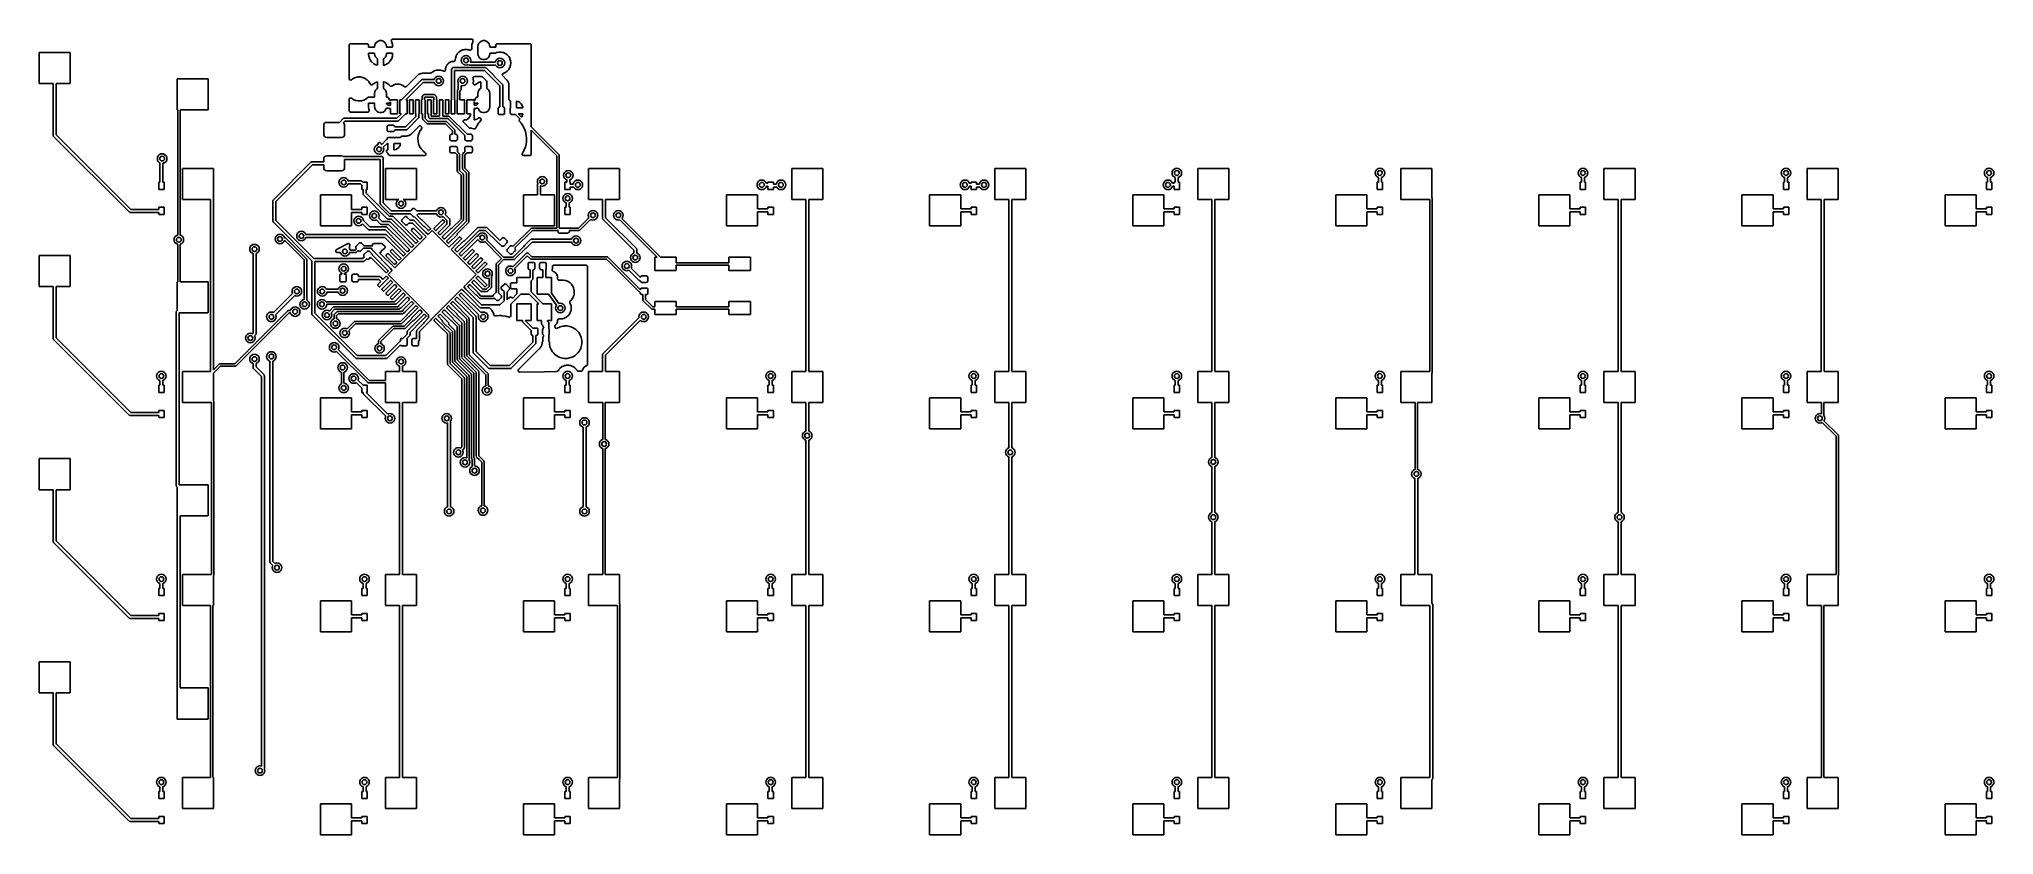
# Model space of a CAD drawing. Extents: x 3.08 to 9.53, y -3.21 to -0.59.
import ezdxf

# ---------------------------------------------------------------- set-up
doc = ezdxf.new("R2010")
doc.units = 0
doc.header["$MEASUREMENT"] = 0
doc.layers.add('BLACK', color=7, linetype='CONTINUOUS')

msp = doc.modelspace()

# ---------------------------------------------------------------- linework, layer by layer
at = {"layer": 'BLACK', "linetype": 'CONTINUOUS'}
for p, q in [((3.08268, -0.737204), (3.08268, -0.634842)), ((3.08268, -0.634842), (3.18504, -0.634842)), ((3.18504, -0.634842), (3.18504, -0.737204)), ((4.10433, -0.61061), (4.10512, -0.607928)), ((4.10433, -0.720598), (4.10433, -0.61061)), ((4.10512, -0.607928), (4.10723, -0.606098)), ((4.10723, -0.606098), (4.10929, -0.605649)), ((4.10929, -0.605649), (4.16378, -0.605649)), ((4.16378, -0.605649), (4.16646, -0.606437)), ((4.16646, -0.606437), (4.1683, -0.608549)), ((4.1683, -0.608549), (4.16871, -0.611163)), ((4.16853, -0.612786), (4.16852, -0.613062)), ((4.16852, -0.613062), (4.16852, -0.616255)), ((4.16852, -0.616255), (4.16869, -0.616855)), ((4.16858, -0.637199), (4.16852, -0.637502)), ((4.16852, -0.637502), (4.16852, -0.640616)), ((4.16852, -0.640616), (4.16853, -0.640858)), ((4.16871, -0.611163), (4.16853, -0.612786)), ((4.16853, -0.640858), (4.16906, -0.646283)), ((4.16863, -0.637144), (4.16858, -0.637199)), ((4.16923, -0.636968), (4.16863, -0.637144)), ((4.16869, -0.616855), (4.16875, -0.616902)), ((4.16875, -0.616902), (4.16905, -0.616968)), ((4.16905, -0.616968), (4.18851, -0.616968)), ((4.18851, -0.636968), (4.16923, -0.636968)), ((4.18851, -0.615157), (4.18852, -0.614917)), ((4.18851, -0.616968), (4.18851, -0.615157)), ((4.18851, -0.638779), (4.18851, -0.636968)), ((4.18931, -0.644304), (4.18851, -0.638779)), ((4.18852, -0.614917), (4.18938, -0.609402)), ((4.18938, -0.609402), (4.19175, -0.60435)), ((4.19175, -0.60435), (4.19544, -0.600166)), ((4.19544, -0.600166), (4.20016, -0.597188)), ((4.20016, -0.597188), (4.20553, -0.595654)), ((4.20553, -0.595654), (4.21111, -0.595688)), ((4.21111, -0.595688), (4.21646, -0.597288)), ((4.21646, -0.597288), (4.22114, -0.600323)), ((4.22114, -0.600323), (4.22478, -0.604551)), ((4.22478, -0.604551), (4.22709, -0.609632)), ((4.22788, -0.63902), (4.22702, -0.644535)), ((4.22709, -0.609632), (4.22789, -0.615157)), ((4.22789, -0.638779), (4.22788, -0.63902)), ((4.22789, -0.615157), (4.22789, -0.616968)), ((4.22789, -0.616968), (4.24717, -0.616968)), ((4.24735, -0.636968), (4.22789, -0.636968)), ((4.22789, -0.636968), (4.22789, -0.638779)), ((4.24338, -0.595103), (4.24438, -0.592495)), ((4.24394, -0.597841), (4.24338, -0.595103)), ((4.24495, -0.599747), (4.24394, -0.597841)), ((4.24438, -0.592495), (4.24664, -0.590845)), ((4.24514, -0.600194), (4.24495, -0.599747)), ((4.24725, -0.607179), (4.24514, -0.600194)), ((4.24664, -0.590845), (4.24832, -0.590551)), ((4.24717, -0.616968), (4.24777, -0.616792)), ((4.24723, -0.646829), (4.24787, -0.641151)), ((4.24734, -0.607653), (4.24725, -0.607179)), ((4.24787, -0.613078), (4.24734, -0.607653)), ((4.24765, -0.637034), (4.24735, -0.636968)), ((4.24771, -0.637081), (4.24765, -0.637034)), ((4.24789, -0.637681), (4.24771, -0.637081)), ((4.24777, -0.616792), (4.24782, -0.616737)), ((4.24782, -0.616737), (4.24789, -0.616435)), ((4.24789, -0.61332), (4.24787, -0.613078)), ((4.24787, -0.641151), (4.24789, -0.640874)), ((4.24789, -0.616435), (4.24789, -0.61332)), ((4.24789, -0.640874), (4.24789, -0.637681)), ((4.24832, -0.590551), (4.50821, -0.590551)), ((4.46073, -0.639313), (4.45697, -0.645825)), ((4.46284, -0.636968), (4.46073, -0.639313)), ((4.46559, -0.633919), (4.46284, -0.636968)), ((4.46576, -0.633726), (4.46559, -0.633919)), ((4.46559, -0.633919), (4.46559, -0.633919)), ((4.47184, -0.629306), (4.46576, -0.633726)), ((4.47208, -0.629201), (4.47184, -0.629306)), ((4.47848, -0.626354), (4.47208, -0.629201)), ((4.47208, -0.629201), (4.47208, -0.629201)), ((4.47871, -0.626248), (4.47848, -0.626354)), ((4.47848, -0.626354), (4.47848, -0.626354)), ((4.48239, -0.625467), (4.47871, -0.626248)), ((4.48581, -0.624739), (4.48239, -0.625467)), ((4.48607, -0.624685), (4.48581, -0.624739)), ((4.48581, -0.624739), (4.48581, -0.624739)), ((4.49359, -0.624685), (4.48607, -0.624685)), ((4.49384, -0.624739), (4.49359, -0.624685)), ((4.49726, -0.625467), (4.49384, -0.624739)), ((4.49384, -0.624739), (4.49384, -0.624739)), ((4.50094, -0.626248), (4.49726, -0.625467)), ((4.50118, -0.626354), (4.50094, -0.626248)), ((4.50169, -0.626584), (4.50118, -0.626354)), ((4.50118, -0.626354), (4.50118, -0.626354)), ((4.50301, -0.626962), (4.50169, -0.626584)), ((4.50577, -0.626564), (4.50301, -0.626962)), ((4.50788, -0.624734), (4.50577, -0.626564)), ((4.50867, -0.622052), (4.50788, -0.624734)), ((4.50821, -0.590551), (4.51089, -0.591339)), ((4.50869, -0.612786), (4.50867, -0.613062)), ((4.50867, -0.613062), (4.50867, -0.622052)), ((4.50932, -0.607107), (4.50869, -0.612786)), ((4.50943, -0.606635), (4.50932, -0.607107)), ((4.51163, -0.599679), (4.50943, -0.606635)), ((4.51089, -0.591339), (4.51272, -0.593451)), ((4.51182, -0.599236), (4.51163, -0.599679)), ((4.51256, -0.597902), (4.51182, -0.599236)), ((4.51312, -0.596218), (4.51256, -0.597902)), ((4.51272, -0.593451), (4.51312, -0.596218)), ((4.52867, -0.614917), (4.52953, -0.609402)), ((4.52867, -0.615157), (4.52867, -0.614917)), ((4.52867, -0.638779), (4.52867, -0.615157)), ((4.52946, -0.644304), (4.52867, -0.638779)), ((4.52953, -0.609402), (4.5319, -0.60435)), ((4.5319, -0.60435), (4.5356, -0.600166)), ((4.5356, -0.600166), (4.54032, -0.597188)), ((4.54032, -0.597188), (4.54569, -0.595654)), ((4.54569, -0.595654), (4.55127, -0.595688)), ((4.55127, -0.595688), (4.55661, -0.597288)), ((4.55661, -0.597288), (4.5613, -0.600323)), ((4.5613, -0.600323), (4.56494, -0.604551)), ((4.56494, -0.604551), (4.56725, -0.609632)), ((4.56804, -0.63902), (4.56718, -0.644535)), ((4.56725, -0.609632), (4.56804, -0.615157)), ((4.56804, -0.615157), (4.56804, -0.616968)), ((4.56804, -0.616968), (4.58733, -0.616968)), ((4.58498, -0.636968), (4.56804, -0.636968)), ((4.56804, -0.636968), (4.56804, -0.638779)), ((4.56804, -0.638779), (4.56804, -0.63902)), ((4.587, -0.636539), (4.58498, -0.636968)), ((4.59002, -0.635192), (4.587, -0.636539)), ((4.58733, -0.616968), (4.58793, -0.616792)), ((4.58784, -0.611094), (4.58836, -0.608348)), ((4.58803, -0.613078), (4.58784, -0.611094)), ((4.58793, -0.616792), (4.58798, -0.616737)), ((4.58798, -0.616737), (4.58804, -0.616435)), ((4.58804, -0.61332), (4.58803, -0.613078)), ((4.58804, -0.616435), (4.58804, -0.61332)), ((4.58836, -0.608348), (4.59028, -0.60632)), ((4.59026, -0.635087), (4.59002, -0.635192)), ((4.59002, -0.635192), (4.59002, -0.635192)), ((4.5919, -0.634738), (4.59026, -0.635087)), ((4.59028, -0.60632), (4.59277, -0.605649)), ((4.59736, -0.633577), (4.5919, -0.634738)), ((4.59277, -0.605649), (4.69976, -0.605649)), ((4.59762, -0.633523), (4.59736, -0.633577)), ((4.59736, -0.633577), (4.59736, -0.633577)), ((4.60514, -0.633523), (4.59762, -0.633523)), ((4.60539, -0.633577), (4.60514, -0.633523)), ((4.60881, -0.634305), (4.60539, -0.633577)), ((4.60539, -0.633577), (4.60539, -0.633577)), ((4.61249, -0.635087), (4.60881, -0.634305)), ((4.61273, -0.635192), (4.61249, -0.635087)), ((4.61912, -0.638039), (4.61273, -0.635192)), ((4.61273, -0.635192), (4.61273, -0.635192)), ((4.61936, -0.638145), (4.61912, -0.638039)), ((4.61912, -0.638039), (4.61912, -0.638039)), ((4.62544, -0.642564), (4.61936, -0.638145)), ((4.63047, -0.648151), (4.62544, -0.642564)), ((4.69976, -0.605649), (4.70245, -0.606437)), ((4.70245, -0.606437), (4.70428, -0.608549)), ((4.70428, -0.608549), (4.70472, -0.61061)), ((4.70472, -0.61061), (4.70472, -0.879865)), ((4.16906, -0.646283), (4.16915, -0.646757)), ((4.16915, -0.646757), (4.17126, -0.653743)), ((4.17126, -0.653743), (4.17145, -0.654189)), ((4.17145, -0.654189), (4.17487, -0.660633)), ((4.17487, -0.660633), (4.17514, -0.661035)), ((4.17514, -0.661035), (4.17975, -0.66669)), ((4.17975, -0.66669), (4.18009, -0.667033)), ((4.18009, -0.667033), (4.18571, -0.671684)), ((4.18571, -0.671684), (4.18611, -0.671954)), ((4.18611, -0.671954), (4.19253, -0.675425)), ((4.19162, -0.649385), (4.18931, -0.644304)), ((4.19526, -0.653613), (4.19162, -0.649385)), ((4.19253, -0.675425), (4.19298, -0.675612)), ((4.19298, -0.675612), (4.19752, -0.677017)), ((4.1982, -0.655519), (4.19526, -0.653613)), ((4.19752, -0.677017), (4.19807, -0.677026)), ((4.19807, -0.677026), (4.1982, -0.67676)), ((4.1982, -0.67676), (4.1982, -0.655519)), ((4.22096, -0.65377), (4.2182, -0.65551)), ((4.2182, -0.65551), (4.2182, -0.676493)), ((4.2182, -0.676493), (4.21836, -0.677025)), ((4.21836, -0.677025), (4.21866, -0.67707)), ((4.21866, -0.67707), (4.22291, -0.675821)), ((4.22465, -0.649587), (4.22096, -0.65377)), ((4.22291, -0.675821), (4.22335, -0.67564)), ((4.22335, -0.67564), (4.22982, -0.672259)), ((4.22702, -0.644535), (4.22465, -0.649587)), ((4.22982, -0.672259), (4.23022, -0.671995)), ((4.23022, -0.671995), (4.23591, -0.667422)), ((4.23591, -0.667422), (4.23626, -0.667084)), ((4.23626, -0.667084), (4.24095, -0.661494)), ((4.24095, -0.661494), (4.24122, -0.661096)), ((4.24122, -0.661096), (4.24474, -0.654701)), ((4.24474, -0.654701), (4.24493, -0.654257)), ((4.24493, -0.654257), (4.24713, -0.647301)), ((4.24713, -0.647301), (4.24723, -0.646829)), ((4.33154, -0.708483), (4.33098, -0.709047)), ((4.33231, -0.708031), (4.33154, -0.708483)), ((4.33304, -0.707596), (4.33231, -0.708031)), ((4.33343, -0.70734), (4.33304, -0.707596)), ((4.33459, -0.7065), (4.33343, -0.70734)), ((4.33484, -0.706317), (4.33459, -0.7065)), ((4.33513, -0.706202), (4.33484, -0.706317)), ((4.33558, -0.706023), (4.33513, -0.706202)), ((4.33513, -0.706202), (4.33513, -0.706202)), ((4.33628, -0.705681), (4.33558, -0.706023)), ((4.3367, -0.705434), (4.33628, -0.705681)), ((4.33697, -0.705275), (4.3367, -0.705434)), ((4.3367, -0.705434), (4.3367, -0.705434)), ((4.33864, -0.704789), (4.33697, -0.705275)), ((4.33908, -0.704638), (4.33864, -0.704789)), ((4.34041, -0.704112), (4.33908, -0.704638)), ((4.3407, -0.703997), (4.34041, -0.704112)), ((4.34041, -0.704112), (4.34041, -0.704112)), ((4.34121, -0.703932), (4.3407, -0.703997)), ((4.34149, -0.703897), (4.34121, -0.703932)), ((4.34225, -0.703739), (4.34149, -0.703897)), ((4.34233, -0.703715), (4.34225, -0.703739)), ((4.34302, -0.703517), (4.34233, -0.703715)), ((4.34476, -0.703462), (4.34302, -0.703517)), ((4.34522, -0.703425), (4.34476, -0.703462)), ((4.34523, -0.703425), (4.34522, -0.703425)), ((4.34522, -0.703425), (4.34522, -0.703425)), ((4.34538, -0.703406), (4.34523, -0.703425)), ((4.34523, -0.703425), (4.34523, -0.703425)), ((4.34648, -0.703406), (4.34538, -0.703406)), ((4.34664, -0.703403), (4.34648, -0.703406)), ((4.349, -0.703329), (4.34664, -0.703403)), ((4.34932, -0.703319), (4.349, -0.703329)), ((4.34961, -0.703385), (4.34932, -0.703319)), ((4.35005, -0.703406), (4.34961, -0.703385)), ((4.37172, -0.703406), (4.35005, -0.703406)), ((4.37303, -0.70323), (4.37172, -0.703406)), ((4.37513, -0.701937), (4.37303, -0.70323)), ((4.37517, -0.701987), (4.37513, -0.701937)), ((4.37537, -0.701812), (4.37517, -0.701987)), ((4.37554, -0.701619), (4.37537, -0.701812)), ((4.38162, -0.6972), (4.37554, -0.701619)), ((4.38186, -0.697094), (4.38162, -0.6972)), ((4.38826, -0.694248), (4.38186, -0.697094)), ((4.38186, -0.697094), (4.38186, -0.697094)), ((4.38849, -0.694142), (4.38826, -0.694248)), ((4.38826, -0.694248), (4.38826, -0.694248)), ((4.39217, -0.69336), (4.38849, -0.694142)), ((4.39559, -0.692633), (4.39217, -0.69336)), ((4.39585, -0.692579), (4.39559, -0.692633)), ((4.39559, -0.692633), (4.39559, -0.692633)), ((4.40337, -0.692579), (4.39585, -0.692579)), ((4.40362, -0.692633), (4.40337, -0.692579)), ((4.40704, -0.69336), (4.40362, -0.692633)), ((4.40362, -0.692633), (4.40362, -0.692633)), ((4.41072, -0.694142), (4.40704, -0.69336)), ((4.41522, -0.696145), (4.41072, -0.694142)), ((4.41699, -0.696568), (4.41522, -0.696145)), ((4.41971, -0.695911), (4.41699, -0.696568)), ((4.42164, -0.69389), (4.41971, -0.695911)), ((4.42217, -0.691146), (4.42164, -0.69389)), ((4.42217, -0.689041), (4.42205, -0.689829)), ((4.42205, -0.689829), (4.42208, -0.69014)), ((4.42208, -0.69014), (4.42208, -0.69014)), ((4.42208, -0.69014), (4.42217, -0.691146)), ((4.42224, -0.688265), (4.42217, -0.689041)), ((4.42267, -0.685782), (4.42224, -0.687468)), ((4.42224, -0.687468), (4.42224, -0.688265)), ((4.42276, -0.685325), (4.42267, -0.685782)), ((4.42299, -0.683914), (4.42276, -0.685325)), ((4.42304, -0.683605), (4.42299, -0.683913)), ((4.42299, -0.683913), (4.42299, -0.683914)), ((4.42335, -0.682873), (4.42304, -0.683605)), ((4.4236, -0.682137), (4.42335, -0.682873)), ((4.42373, -0.681667), (4.4236, -0.682137)), ((4.4238, -0.681365), (4.42373, -0.681667)), ((4.42373, -0.681667), (4.42373, -0.681667)), ((4.42464, -0.679839), (4.4238, -0.681365)), ((4.42485, -0.67942), (4.42464, -0.679839)), ((4.42541, -0.678108), (4.42485, -0.67942)), ((4.42554, -0.677822), (4.42541, -0.678108)), ((4.42541, -0.678108), (4.42541, -0.678108)), ((4.42603, -0.677192), (4.42554, -0.677822)), ((4.42645, -0.676541), (4.42603, -0.677192)), ((4.42669, -0.676116), (4.42645, -0.676541)), ((4.42684, -0.675842), (4.42669, -0.676116)), ((4.42669, -0.676116), (4.42669, -0.676116)), ((4.42803, -0.674573), (4.42684, -0.675842)), ((4.42833, -0.674218), (4.42803, -0.674573)), ((4.42843, -0.674092), (4.42833, -0.674218)), ((4.42921, -0.673315), (4.42843, -0.674092)), ((4.42932, -0.673203), (4.42921, -0.673315)), ((4.43074, -0.671692), (4.42932, -0.673203)), ((4.43094, -0.671459), (4.43074, -0.671692)), ((4.43141, -0.670891), (4.43094, -0.671459)), ((4.43161, -0.670651), (4.43141, -0.670891)), ((4.43141, -0.670891), (4.43141, -0.670891)), ((4.43226, -0.670182), (4.43161, -0.670651)), ((4.43285, -0.669676), (4.43226, -0.670182)), ((4.43341, -0.669113), (4.43285, -0.669676)), ((4.43491, -0.668226), (4.43341, -0.669113)), ((4.4353, -0.66797), (4.43491, -0.668226)), ((4.43646, -0.66713), (4.4353, -0.66797)), ((4.43671, -0.666947), (4.43646, -0.66713)), ((4.43736, -0.66669), (4.43671, -0.666947)), ((4.43745, -0.666653), (4.43736, -0.66669)), ((4.43815, -0.666311), (4.43745, -0.666653)), ((4.43857, -0.666064), (4.43815, -0.666311)), ((4.43883, -0.665905), (4.43857, -0.666064)), ((4.43913, -0.665818), (4.43883, -0.665905)), ((4.44051, -0.665419), (4.43913, -0.665818)), ((4.44095, -0.665268), (4.44051, -0.665419)), ((4.44228, -0.664742), (4.44095, -0.665268)), ((4.44226, -0.690619), (4.44238, -0.689751)), ((4.44226, -0.791141), (4.44226, -0.690619)), ((4.44257, -0.664627), (4.44228, -0.664742)), ((4.44228, -0.664742), (4.44228, -0.664742)), ((4.44237, -0.68957), (4.44242, -0.689473)), ((4.44238, -0.689751), (4.44237, -0.68957)), ((4.44242, -0.689473), (4.44246, -0.689221)), ((4.44246, -0.689221), (4.44312, -0.688203)), ((4.44331, -0.664534), (4.44257, -0.664627)), ((4.44312, -0.688203), (4.4437, -0.687139)), ((4.44336, -0.664527), (4.44331, -0.664534)), ((4.44412, -0.664369), (4.44336, -0.664527)), ((4.4437, -0.687139), (4.44534, -0.685496)), ((4.44459, -0.664234), (4.44412, -0.664369)), ((4.44489, -0.664147), (4.44459, -0.664234)), ((4.44459, -0.664234), (4.44459, -0.664234)), ((4.44663, -0.664092), (4.44489, -0.664147)), ((4.44534, -0.685496), (4.44604, -0.684972)), ((4.44604, -0.684972), (4.44616, -0.684835)), ((4.44616, -0.684835), (4.44627, -0.684804)), ((4.44627, -0.684804), (4.44647, -0.684651)), ((4.44647, -0.684651), (4.44766, -0.684396)), ((4.44709, -0.664055), (4.44663, -0.664092)), ((4.44725, -0.664035), (4.44709, -0.664055)), ((4.44835, -0.664035), (4.44725, -0.664035)), ((4.44766, -0.684396), (4.44882, -0.684055)), ((4.4485, -0.664033), (4.44835, -0.664035)), ((4.44869, -0.664027), (4.4485, -0.664033)), ((4.44918, -0.664012), (4.44869, -0.664027)), ((4.44882, -0.684055), (4.55265, -0.684055)), ((4.4506, -0.663757), (4.44918, -0.664012)), ((4.45289, -0.662157), (4.4506, -0.663757)), ((4.55061, -0.693898), (4.4521, -0.693898)), ((4.4521, -0.693898), (4.4521, -0.791141)), ((4.45396, -0.659572), (4.45289, -0.662157)), ((4.45462, -0.653234), (4.45396, -0.659572)), ((4.45465, -0.652975), (4.45462, -0.653234)), ((4.45462, -0.653234), (4.45462, -0.653234)), ((4.45697, -0.645825), (4.45465, -0.652975)), ((4.47408, -0.660453), (4.47485, -0.655586)), ((4.47485, -0.665319), (4.47408, -0.660453)), ((4.47485, -0.655586), (4.47709, -0.651196)), ((4.47709, -0.669709), (4.47485, -0.665319)), ((4.47709, -0.651196), (4.48057, -0.647712)), ((4.48057, -0.673193), (4.47709, -0.669709)), ((4.48057, -0.647712), (4.48496, -0.645475)), ((4.48496, -0.67543), (4.48057, -0.673193)), ((4.48496, -0.645475), (4.48983, -0.644705)), ((4.48983, -0.676201), (4.48496, -0.67543)), ((4.48983, -0.644705), (4.49469, -0.645475)), ((4.49469, -0.67543), (4.48983, -0.676201)), ((4.49469, -0.645475), (4.49908, -0.647712)), ((4.49678, -0.674366), (4.49469, -0.67543)), ((4.49714, -0.67472), (4.49678, -0.674366)), ((4.4982, -0.675302), (4.49714, -0.67472)), ((4.49922, -0.675959), (4.4982, -0.675302)), ((4.49908, -0.647712), (4.50257, -0.651196)), ((4.49947, -0.675996), (4.49922, -0.675959)), ((4.49957, -0.676049), (4.49947, -0.675996)), ((4.49975, -0.676036), (4.49957, -0.676049)), ((4.50062, -0.676162), (4.49975, -0.676036)), ((4.58742, -0.676162), (4.50062, -0.676162)), ((4.50257, -0.651196), (4.5048, -0.655586)), ((4.5048, -0.665319), (4.50429, -0.666319)), ((4.50429, -0.666319), (4.5861, -0.666319)), ((4.5048, -0.655586), (4.50558, -0.660453)), ((4.50558, -0.660453), (4.5048, -0.665319)), ((4.53177, -0.649385), (4.52946, -0.644304)), ((4.53542, -0.653613), (4.53177, -0.649385)), ((4.5401, -0.656649), (4.53542, -0.653613)), ((4.54545, -0.658248), (4.5401, -0.656649)), ((4.55103, -0.658282), (4.54545, -0.658248)), ((4.60098, -0.744273), (4.55061, -0.693898)), ((4.5564, -0.656748), (4.55103, -0.658282)), ((4.55265, -0.684055), (4.55351, -0.684181)), ((4.55351, -0.684181), (4.5537, -0.684168)), ((4.5537, -0.684168), (4.55379, -0.684221)), ((4.55379, -0.684221), (4.55405, -0.684258)), ((4.55405, -0.684258), (4.55506, -0.684915)), ((4.55506, -0.684915), (4.55613, -0.685497)), ((4.55613, -0.685497), (4.60939, -0.738755)), ((4.56112, -0.65377), (4.5564, -0.656748)), ((4.56481, -0.649587), (4.56112, -0.65377)), ((4.56718, -0.644535), (4.56481, -0.649587)), ((4.5861, -0.666319), (4.5864, -0.664425)), ((4.5864, -0.664425), (4.58864, -0.660035)), ((4.58864, -0.678547), (4.58742, -0.676162)), ((4.58864, -0.660035), (4.59212, -0.656551)), ((4.59212, -0.682031), (4.58864, -0.678547)), ((4.59212, -0.656551), (4.59651, -0.654314)), ((4.59651, -0.684268), (4.59212, -0.682031)), ((4.59651, -0.654314), (4.60138, -0.653543)), ((4.60138, -0.685039), (4.59651, -0.684268)), ((4.60138, -0.653543), (4.60624, -0.654314)), ((4.60624, -0.684268), (4.60138, -0.685039)), ((4.60624, -0.654314), (4.61063, -0.656551)), ((4.61063, -0.682031), (4.60624, -0.684268)), ((4.60927, -0.70921), (4.60947, -0.706422)), ((4.60947, -0.706422), (4.61114, -0.704184)), ((4.61063, -0.656551), (4.61412, -0.660035)), ((4.61412, -0.678547), (4.61063, -0.682031)), ((4.61114, -0.704184), (4.61245, -0.703503)), ((4.61245, -0.703503), (4.61249, -0.703496)), ((4.61249, -0.703496), (4.61905, -0.700576)), ((4.61412, -0.660035), (4.61635, -0.664425)), ((4.61635, -0.674157), (4.61412, -0.678547)), ((4.61635, -0.664425), (4.61712, -0.669291)), ((4.61712, -0.669291), (4.61635, -0.674157)), ((4.61905, -0.700576), (4.61912, -0.700543)), ((4.61912, -0.700543), (4.61936, -0.700437)), ((4.61912, -0.700543), (4.61912, -0.700543)), ((4.61936, -0.700437), (4.62544, -0.696018)), ((4.62544, -0.696018), (4.62561, -0.695825)), ((4.62561, -0.695825), (4.6303, -0.690624)), ((4.6303, -0.690624), (4.63047, -0.690431)), ((4.6303, -0.690624), (4.6303, -0.690624)), ((4.6306, -0.648377), (4.63047, -0.648151)), ((4.63047, -0.690431), (4.63329, -0.685555)), ((4.6337, -0.653743), (4.6306, -0.648377)), ((4.63329, -0.685555), (4.6341, -0.684145)), ((4.63423, -0.654663), (4.6337, -0.653743)), ((4.6341, -0.684144), (4.63423, -0.683919)), ((4.6341, -0.684145), (4.6341, -0.684144)), ((4.63655, -0.661814), (4.63423, -0.654663)), ((4.63423, -0.683919), (4.63655, -0.676769)), ((4.63658, -0.662072), (4.63655, -0.661814)), ((4.63655, -0.676769), (4.63665, -0.675821)), ((4.63706, -0.666653), (4.63658, -0.662072)), ((4.63658, -0.662072), (4.63658, -0.662072)), ((4.63665, -0.675821), (4.63731, -0.669549)), ((4.63734, -0.669291), (4.63706, -0.666653)), ((4.63731, -0.669549), (4.63734, -0.669291)), ((3.12894, -0.737204), (3.08268, -0.737204)), ((3.12894, -0.90765), (3.12894, -0.737204)), ((3.18504, -0.737204), (3.13878, -0.737204)), ((3.13878, -0.737204), (3.13878, -0.905612)), ((3.5374, -0.823818), (3.5374, -0.721456)), ((3.5374, -0.721456), (3.63976, -0.721456)), ((3.63976, -0.721456), (3.63976, -0.823818)), ((4.1051, -0.723257), (4.10433, -0.720598)), ((4.10721, -0.725099), (4.1051, -0.723257)), ((4.10997, -0.725512), (4.10721, -0.725099)), ((4.11252, -0.724364), (4.10997, -0.725512)), ((4.11474, -0.722465), (4.11252, -0.724364)), ((4.11493, -0.722302), (4.11474, -0.722465)), ((4.12195, -0.71841), (4.11493, -0.722302)), ((4.12961, -0.716009), (4.12195, -0.71841)), ((4.12986, -0.715983), (4.12961, -0.716009)), ((4.13273, -0.715692), (4.12986, -0.715983)), ((4.12986, -0.715983), (4.12986, -0.715983)), ((4.13559, -0.715401), (4.13273, -0.715692)), ((4.14149, -0.715401), (4.13559, -0.715401)), ((4.14156, -0.715405), (4.14149, -0.715401)), ((4.14175, -0.715415), (4.14156, -0.715405)), ((4.14156, -0.715405), (4.14156, -0.715405)), ((4.14156, -0.715405), (4.14156, -0.715405)), ((4.14194, -0.715454), (4.14175, -0.715415)), ((4.14762, -0.716642), (4.14194, -0.715454)), ((4.14194, -0.715454), (4.14194, -0.715454)), ((4.14961, -0.717057), (4.14762, -0.716642)), ((4.15698, -0.720245), (4.14961, -0.717057)), ((4.15718, -0.72039), (4.15698, -0.720245)), ((4.16286, -0.724364), (4.15718, -0.72039)), ((4.15718, -0.72039), (4.15718, -0.72039)), ((4.16355, -0.72485), (4.16286, -0.724364)), ((4.16373, -0.725033), (4.16355, -0.72485)), ((4.16703, -0.728526), (4.16373, -0.725033)), ((4.16907, -0.730684), (4.16703, -0.728526)), ((4.1692, -0.730897), (4.16907, -0.730684)), ((4.16966, -0.731635), (4.1692, -0.730897)), ((4.1692, -0.730897), (4.1692, -0.730897)), ((4.1733, -0.737507), (4.16966, -0.731635)), ((4.17339, -0.737743), (4.1733, -0.737507)), ((4.17362, -0.738368), (4.17339, -0.737743)), ((4.17339, -0.737743), (4.17339, -0.737743)), ((4.174, -0.739182), (4.17362, -0.738368)), ((4.17605, -0.741089), (4.174, -0.739182)), ((4.1788, -0.741588), (4.17605, -0.741089)), ((4.18138, -0.740521), (4.1788, -0.741588)), ((4.18618, -0.736666), (4.18138, -0.740521)), ((4.18658, -0.736402), (4.18618, -0.736666)), ((4.19305, -0.733021), (4.18658, -0.736402)), ((4.18851, -0.769882), (4.18852, -0.769641)), ((4.18851, -0.781535), (4.18851, -0.769882)), ((4.18852, -0.769641), (4.18938, -0.764126)), ((4.18938, -0.764126), (4.19175, -0.759074)), ((4.19175, -0.759074), (4.19544, -0.754891)), ((4.19349, -0.73284), (4.19305, -0.733021)), ((4.19774, -0.731591), (4.19349, -0.73284)), ((4.19544, -0.754891), (4.1982, -0.75315)), ((4.19804, -0.731635), (4.19774, -0.731591)), ((4.1982, -0.732168), (4.19804, -0.731635)), ((4.1982, -0.75315), (4.1982, -0.732168)), ((4.21833, -0.731635), (4.2182, -0.731901)), ((4.2182, -0.731901), (4.2182, -0.753142)), ((4.2182, -0.753142), (4.22114, -0.755048)), ((4.21888, -0.731643), (4.21833, -0.731635)), ((4.22342, -0.733049), (4.21888, -0.731643)), ((4.22114, -0.755048), (4.22478, -0.759276)), ((4.22387, -0.733236), (4.22342, -0.733049)), ((4.23029, -0.736707), (4.22387, -0.733236)), ((4.22478, -0.759276), (4.22709, -0.764357)), ((4.22709, -0.764357), (4.22789, -0.769882)), ((4.22789, -0.769882), (4.22789, -0.781535)), ((4.23069, -0.736977), (4.23029, -0.736707)), ((4.23631, -0.741628), (4.23069, -0.736977)), ((4.23665, -0.741971), (4.23631, -0.741628)), ((4.23849, -0.744231), (4.23665, -0.741971)), ((4.23953, -0.745186), (4.23849, -0.744231)), ((4.24219, -0.746054), (4.23953, -0.745186)), ((4.24489, -0.745348), (4.24219, -0.746054)), ((4.25065, -0.741886), (4.24489, -0.745348)), ((4.25091, -0.7418), (4.25065, -0.741886)), ((4.25291, -0.741125), (4.25091, -0.7418)), ((4.25091, -0.7418), (4.25091, -0.7418)), ((4.25741, -0.739612), (4.25291, -0.741125)), ((4.26272, -0.739035), (4.25741, -0.739612)), ((4.26796, -0.739035), (4.26272, -0.739035)), ((4.26818, -0.739047), (4.26796, -0.739035)), ((4.26894, -0.739218), (4.26818, -0.739047)), ((4.27487, -0.740544), (4.26894, -0.739218)), ((4.27514, -0.740603), (4.27487, -0.740544)), ((4.27487, -0.740544), (4.27487, -0.740544)), ((4.27538, -0.740716), (4.27514, -0.740603)), ((4.27618, -0.741089), (4.27538, -0.740716)), ((4.27538, -0.740716), (4.27538, -0.740716)), ((4.2816, -0.743616), (4.27618, -0.741089)), ((4.2772, -0.791141), (4.34347, -0.724867)), ((4.28598, -0.746962), (4.2816, -0.743616)), ((4.28654, -0.747396), (4.28598, -0.746962)), ((4.28782, -0.748103), (4.28654, -0.747396)), ((4.29061, -0.748302), (4.28782, -0.748103)), ((4.29306, -0.746962), (4.29061, -0.748302)), ((4.34899, -0.733268), (4.29112, -0.791141)), ((4.32832, -0.711708), (4.29306, -0.746962)), ((4.32863, -0.711362), (4.32832, -0.711708)), ((4.32974, -0.710021), (4.32863, -0.711362)), ((4.33039, -0.709552), (4.32974, -0.710021)), ((4.33098, -0.709047), (4.33039, -0.709552)), ((4.34347, -0.724867), (4.34417, -0.724342)), ((4.34417, -0.724342), (4.34429, -0.724205)), ((4.34429, -0.724205), (4.3444, -0.724174)), ((4.3444, -0.724174), (4.3446, -0.724022)), ((4.3446, -0.724022), (4.34579, -0.723766)), ((4.34579, -0.723766), (4.34695, -0.723425)), ((4.34695, -0.723425), (4.38466, -0.723425)), ((4.38466, -0.733268), (4.34899, -0.733268)), ((4.38466, -0.723425), (4.38687, -0.71909)), ((4.38687, -0.737603), (4.38466, -0.733268)), ((4.38687, -0.71909), (4.39035, -0.715606)), ((4.39035, -0.741087), (4.38687, -0.737603)), ((4.39035, -0.715606), (4.39474, -0.713369)), ((4.39474, -0.743324), (4.39035, -0.741087)), ((4.39474, -0.713369), (4.39961, -0.712598)), ((4.39961, -0.744094), (4.39474, -0.743324)), ((4.39961, -0.712598), (4.40447, -0.713369)), ((4.40447, -0.743324), (4.39961, -0.744094)), ((4.40447, -0.713369), (4.40886, -0.715606)), ((4.40886, -0.741087), (4.40447, -0.743324)), ((4.40886, -0.715606), (4.41235, -0.71909)), ((4.41235, -0.737603), (4.40886, -0.741087)), ((4.41235, -0.71909), (4.41458, -0.72348)), ((4.41458, -0.733213), (4.41235, -0.737603)), ((4.41458, -0.72348), (4.41535, -0.728346)), ((4.41535, -0.728346), (4.41458, -0.733213)), ((4.46157, -0.759458), (4.46166, -0.759156)), ((4.46157, -0.791141), (4.46157, -0.759458)), ((4.46161, -0.758842), (4.46203, -0.758021)), ((4.46166, -0.759156), (4.46161, -0.758842)), ((4.46203, -0.758021), (4.46232, -0.757144)), ((4.46232, -0.757144), (4.46257, -0.756957)), ((4.46257, -0.756957), (4.46272, -0.756674)), ((4.4626, -0.728346), (4.46337, -0.72348)), ((4.46337, -0.733213), (4.4626, -0.728346)), ((4.46272, -0.756674), (4.46358, -0.75581)), ((4.46337, -0.72348), (4.46561, -0.71909)), ((4.46456, -0.735554), (4.46337, -0.733213)), ((4.46358, -0.738189), (4.46371, -0.737322)), ((4.46358, -0.75581), (4.46358, -0.738189)), ((4.4637, -0.737141), (4.46375, -0.737043)), ((4.46371, -0.737322), (4.4637, -0.737141)), ((4.46375, -0.737043), (4.46379, -0.736791)), ((4.46379, -0.736791), (4.46444, -0.735773)), ((4.46444, -0.735773), (4.46456, -0.735554)), ((4.46561, -0.71909), (4.46909, -0.715606)), ((4.46909, -0.715606), (4.47348, -0.713369)), ((4.47172, -0.760182), (4.46944, -0.761219)), ((4.46944, -0.761219), (4.46944, -0.791141)), ((4.47322, -0.757854), (4.47172, -0.760182)), ((4.47343, -0.756457), (4.47322, -0.757854)), ((4.47348, -0.743324), (4.47343, -0.743296)), ((4.47343, -0.743296), (4.47343, -0.756457)), ((4.47348, -0.713369), (4.47835, -0.712598)), ((4.47835, -0.744094), (4.47348, -0.743324)), ((4.47835, -0.712598), (4.48321, -0.713369)), ((4.48321, -0.743324), (4.47835, -0.744094)), ((4.48321, -0.713369), (4.4876, -0.715606)), ((4.4876, -0.741087), (4.48321, -0.743324)), ((4.4876, -0.715606), (4.49109, -0.71909)), ((4.49109, -0.737603), (4.4876, -0.741087)), ((4.49109, -0.71909), (4.49332, -0.72348)), ((4.49332, -0.733213), (4.49109, -0.737603)), ((4.49332, -0.72348), (4.49409, -0.728346)), ((4.49409, -0.728346), (4.49332, -0.733213)), ((4.5133, -0.717617), (4.51474, -0.715223)), ((4.51338, -0.720411), (4.5133, -0.717617)), ((4.51344, -0.720622), (4.51338, -0.720411)), ((4.51343, -0.736509), (4.5135, -0.73589)), ((4.51412, -0.739218), (4.51343, -0.736509)), ((4.51353, -0.720869), (4.51344, -0.720622)), ((4.51344, -0.720622), (4.51344, -0.720622)), ((4.5135, -0.73589), (4.51353, -0.735824)), ((4.51355, -0.721127), (4.51353, -0.720869)), ((4.51353, -0.735824), (4.51431, -0.728346)), ((4.51369, -0.722465), (4.51355, -0.721127)), ((4.51355, -0.721127), (4.51355, -0.721127)), ((4.51431, -0.728346), (4.51369, -0.722465)), ((4.51616, -0.741125), (4.51412, -0.739218)), ((4.51474, -0.715223), (4.51725, -0.71399)), ((4.51891, -0.741624), (4.51616, -0.741125)), ((4.51725, -0.71399), (4.51809, -0.713917)), ((4.51809, -0.713917), (4.54026, -0.713917)), ((4.52149, -0.740558), (4.51891, -0.741624)), ((4.52633, -0.736666), (4.52149, -0.740558)), ((4.52674, -0.736402), (4.52633, -0.736666)), ((4.5332, -0.733021), (4.52674, -0.736402)), ((4.52867, -0.769641), (4.52953, -0.764126)), ((4.52867, -0.769882), (4.52867, -0.769641)), ((4.52867, -0.781535), (4.52867, -0.769882)), ((4.52953, -0.764126), (4.5319, -0.759074)), ((4.5319, -0.759074), (4.5356, -0.754891)), ((4.53365, -0.73284), (4.5332, -0.733021)), ((4.53789, -0.731591), (4.53365, -0.73284)), ((4.5356, -0.754891), (4.53836, -0.75315)), ((4.5382, -0.731635), (4.53789, -0.731591)), ((4.53836, -0.732168), (4.5382, -0.731635)), ((4.53836, -0.75315), (4.53836, -0.732168)), ((4.54026, -0.713917), (4.54294, -0.714705)), ((4.54294, -0.714705), (4.54377, -0.71537)), ((4.54377, -0.71537), (4.5569, -0.728505)), ((4.5569, -0.728505), (4.55824, -0.730959)), ((4.55824, -0.730959), (4.55836, -0.732013)), ((4.55836, -0.732013), (4.55836, -0.753142)), ((4.55836, -0.753142), (4.5613, -0.755048)), ((4.5613, -0.755048), (4.56494, -0.759276)), ((4.56494, -0.759276), (4.56725, -0.764357)), ((4.56725, -0.764357), (4.56804, -0.769882)), ((4.56804, -0.769882), (4.56804, -0.813189)), ((4.60098, -0.814173), (4.60098, -0.744273)), ((4.61061, -0.711663), (4.60927, -0.70921)), ((4.60939, -0.738755), (4.60991, -0.739457)), ((4.60991, -0.739457), (4.61005, -0.739576)), ((4.61005, -0.739576), (4.61008, -0.739682)), ((4.61008, -0.739682), (4.61023, -0.739886)), ((4.61023, -0.739886), (4.61049, -0.741071)), ((4.61049, -0.741071), (4.61083, -0.742235)), ((4.62254, -0.723601), (4.61061, -0.711663)), ((4.61083, -0.742235), (4.61083, -0.814173)), ((4.62289, -0.723916), (4.62254, -0.723601)), ((4.62423, -0.725026), (4.62289, -0.723916)), ((4.62441, -0.725278), (4.62423, -0.725026)), ((4.6247, -0.725671), (4.62441, -0.725278)), ((4.62521, -0.726263), (4.6247, -0.725671)), ((4.62577, -0.726827), (4.62521, -0.726263)), ((4.62593, -0.727095), (4.62577, -0.726827)), ((4.62666, -0.728325), (4.62593, -0.727095)), ((4.62593, -0.727095), (4.62593, -0.727095)), ((4.62691, -0.728715), (4.62666, -0.728325)), ((4.62794, -0.730124), (4.62691, -0.728715)), ((4.62823, -0.730865), (4.62794, -0.730124)), ((4.62857, -0.731564), (4.62823, -0.730865)), ((4.62862, -0.731643), (4.62857, -0.731564)), ((4.62898, -0.732251), (4.62862, -0.731643)), ((4.62926, -0.733236), (4.62898, -0.732251)), ((4.62946, -0.733922), (4.62926, -0.733236)), ((4.62961, -0.734364), (4.62946, -0.733922)), ((4.63014, -0.735692), (4.62961, -0.734364)), ((4.63014, -0.735693), (4.63014, -0.735692)), ((4.63025, -0.735983), (4.63014, -0.735693)), ((4.63029, -0.736292), (4.63025, -0.735983)), ((4.63035, -0.736774), (4.63029, -0.736292)), ((4.63051, -0.737536), (4.63035, -0.736774)), ((4.63065, -0.738002), (4.63051, -0.737536)), ((4.63074, -0.738302), (4.63065, -0.738002)), ((4.63065, -0.738002), (4.63065, -0.738002)), ((4.63078, -0.739612), (4.63074, -0.738302)), ((4.63079, -0.740042), (4.63078, -0.739612)), ((4.63083, -0.740508), (4.63079, -0.740042)), ((4.63085, -0.740665), (4.63083, -0.740508)), ((4.63085, -0.741764), (4.63085, -0.740665)), ((4.63085, -0.74192), (4.63085, -0.741764)), ((4.6309, -0.743502), (4.63085, -0.74192)), ((4.63085, -0.745336), (4.63087, -0.744895)), ((4.63085, -0.789642), (4.63085, -0.745336)), ((4.63087, -0.744895), (4.63093, -0.7446)), ((4.63093, -0.7446), (4.6309, -0.743502)), ((3.53939, -0.823818), (3.5374, -0.823818)), ((3.53939, -1.23686), (3.53939, -0.823818)), ((3.63976, -0.823818), (3.54726, -0.823818)), ((3.54726, -0.823818), (3.54726, -1.23686)), ((4.10433, -0.789402), (4.10512, -0.78672)), ((4.10433, -0.826398), (4.10433, -0.789402)), ((4.10478, -0.828458), (4.10433, -0.826398)), ((4.10661, -0.830571), (4.10478, -0.828458)), ((4.10512, -0.78672), (4.10723, -0.78489)), ((4.10929, -0.831358), (4.10661, -0.830571)), ((4.10723, -0.78489), (4.11, -0.784492)), ((4.16555, -0.831358), (4.10929, -0.831358)), ((4.11, -0.784492), (4.11214, -0.785339)), ((4.11214, -0.785339), (4.11822, -0.789596)), ((4.11822, -0.789596), (4.12559, -0.792785)), ((4.12559, -0.792785), (4.12757, -0.7932)), ((4.12757, -0.7932), (4.13326, -0.794388)), ((4.13326, -0.794388), (4.13326, -0.794388)), ((4.13326, -0.794388), (4.13344, -0.794427)), ((4.13344, -0.794427), (4.13363, -0.794437)), ((4.13363, -0.794437), (4.13363, -0.794437)), ((4.13363, -0.794437), (4.13364, -0.794437)), ((4.13364, -0.794437), (4.13371, -0.794441)), ((4.13371, -0.794441), (4.1396, -0.794441)), ((4.1396, -0.794441), (4.14246, -0.79415)), ((4.14246, -0.79415), (4.14533, -0.793858)), ((4.14533, -0.793858), (4.14558, -0.793833)), ((4.14533, -0.793858), (4.14533, -0.793858)), ((4.14558, -0.793833), (4.15325, -0.791432)), ((4.15325, -0.791432), (4.16027, -0.78754)), ((4.16027, -0.78754), (4.16588, -0.782729)), ((4.16629, -0.831302), (4.16555, -0.831358)), ((4.16588, -0.782729), (4.16843, -0.781582)), ((4.16883, -0.830122), (4.16629, -0.831302)), ((4.16843, -0.781582), (4.16911, -0.781535)), ((4.16858, -0.801766), (4.16852, -0.802069)), ((4.16852, -0.802069), (4.16852, -0.815026)), ((4.16852, -0.815026), (4.16853, -0.815268)), ((4.16853, -0.815268), (4.16906, -0.820693)), ((4.16863, -0.801711), (4.16858, -0.801766)), ((4.16923, -0.801535), (4.16863, -0.801711)), ((4.17032, -0.827759), (4.16883, -0.830122)), ((4.16906, -0.820693), (4.16915, -0.821166)), ((4.16911, -0.781535), (4.18851, -0.781535)), ((4.16915, -0.821166), (4.1703, -0.824964)), ((4.18851, -0.801535), (4.16923, -0.801535)), ((4.1703, -0.824964), (4.17032, -0.827759)), ((4.18851, -0.813189), (4.18851, -0.801535)), ((4.18931, -0.818714), (4.18851, -0.813189)), ((4.19162, -0.823794), (4.18931, -0.818714)), ((4.19526, -0.828023), (4.19162, -0.823794)), ((4.19994, -0.831058), (4.19526, -0.828023)), ((4.20529, -0.832657), (4.19994, -0.831058)), ((4.21087, -0.832692), (4.20529, -0.832657)), ((4.21624, -0.831158), (4.21087, -0.832692)), ((4.22096, -0.82818), (4.21624, -0.831158)), ((4.22465, -0.823996), (4.22096, -0.82818)), ((4.22702, -0.818944), (4.22465, -0.823996)), ((4.22726, -0.817422), (4.22702, -0.818944)), ((4.22803, -0.81784), (4.22726, -0.817422)), ((4.22789, -0.781535), (4.22952, -0.781535)), ((4.23593, -0.801535), (4.22789, -0.801535)), ((4.22789, -0.801535), (4.22789, -0.80426)), ((4.22789, -0.80426), (4.23248, -0.808858)), ((4.22905, -0.818498), (4.22803, -0.81784)), ((4.2293, -0.818534), (4.22905, -0.818498)), ((4.2294, -0.818588), (4.2293, -0.818534)), ((4.22958, -0.818575), (4.2294, -0.818588)), ((4.22952, -0.781535), (4.2322, -0.782323)), ((4.23044, -0.8187), (4.22958, -0.818575)), ((4.23283, -0.8187), (4.23044, -0.8187)), ((4.2322, -0.782323), (4.2339, -0.784182)), ((4.23248, -0.808858), (4.233, -0.808858)), ((4.233, -0.818897), (4.23283, -0.8187)), ((4.233, -0.808858), (4.23362, -0.808322)), ((4.23568, -0.819685), (4.233, -0.818897)), ((4.23362, -0.808322), (4.23568, -0.807874)), ((4.2339, -0.784182), (4.23557, -0.787347)), ((4.23557, -0.787347), (4.23713, -0.790308)), ((4.23568, -0.807874), (4.24048, -0.807874)), ((4.24048, -0.819685), (4.23568, -0.819685)), ((4.23856, -0.800781), (4.23593, -0.801535)), ((4.23713, -0.790308), (4.23731, -0.790513)), ((4.23731, -0.790513), (4.23731, -0.790514)), ((4.23731, -0.790514), (4.23943, -0.793021)), ((4.24042, -0.798691), (4.23856, -0.800781)), ((4.23943, -0.793021), (4.23971, -0.793359)), ((4.23971, -0.793359), (4.23972, -0.793373)), ((4.23972, -0.793373), (4.24048, -0.795093)), ((4.24048, -0.798293), (4.24042, -0.798691)), ((4.24048, -0.795093), (4.24048, -0.791141)), ((4.24048, -0.791141), (4.26411, -0.791141)), ((4.24048, -0.807874), (4.24048, -0.798293)), ((4.24048, -0.836417), (4.24048, -0.819685)), ((4.26411, -0.836417), (4.24048, -0.836417)), ((4.26187, -0.851378), (4.27683, -0.836417)), ((4.26411, -0.791141), (4.26411, -0.836417)), ((4.29075, -0.836417), (4.26739, -0.859779)), ((4.27198, -0.836417), (4.27198, -0.791141)), ((4.27198, -0.791141), (4.2772, -0.791141)), ((4.27683, -0.836417), (4.27198, -0.836417)), ((4.2956, -0.836417), (4.29075, -0.836417)), ((4.29112, -0.791141), (4.2956, -0.791141)), ((4.2956, -0.791141), (4.2956, -0.836417)), ((4.30348, -0.836417), (4.30348, -0.791141)), ((4.30348, -0.791141), (4.31529, -0.791141)), ((4.31529, -0.836417), (4.30348, -0.836417)), ((4.31529, -0.791141), (4.31529, -0.836417)), ((4.32316, -0.836417), (4.32316, -0.791141)), ((4.32316, -0.791141), (4.33497, -0.791141)), ((4.32414, -0.836417), (4.32316, -0.836417)), ((4.32414, -0.846151), (4.32414, -0.836417)), ((4.33497, -0.836417), (4.33399, -0.836417)), ((4.33399, -0.836417), (4.33399, -0.84819)), ((4.33497, -0.791141), (4.33497, -0.836417)), ((4.34285, -0.836417), (4.34285, -0.791141)), ((4.34285, -0.791141), (4.34481, -0.791141)), ((4.34678, -0.836417), (4.34285, -0.836417)), ((4.34481, -0.781337), (4.34491, -0.781035)), ((4.34481, -0.791141), (4.34481, -0.781337)), ((4.34486, -0.780722), (4.34528, -0.7799)), ((4.34491, -0.781035), (4.34486, -0.780722)), ((4.34528, -0.7799), (4.34557, -0.779023)), ((4.34557, -0.779023), (4.34582, -0.778837)), ((4.34582, -0.778837), (4.34597, -0.778554)), ((4.34597, -0.778554), (4.34975, -0.774775)), ((4.34678, -0.853559), (4.34678, -0.836417)), ((4.34975, -0.774775), (4.35003, -0.774631)), ((4.35003, -0.774631), (4.35022, -0.774374)), ((4.35022, -0.774374), (4.35109, -0.774089)), ((4.35109, -0.774089), (4.35191, -0.773671)), ((4.35191, -0.773671), (4.35223, -0.77372)), ((4.35223, -0.77372), (4.35253, -0.773622)), ((4.35253, -0.773622), (4.38434, -0.773622)), ((4.35416, -0.781496), (4.35269, -0.782968)), ((4.35269, -0.782968), (4.35269, -0.791141)), ((4.35269, -0.791141), (4.35466, -0.791141)), ((4.38271, -0.781496), (4.35416, -0.781496)), ((4.35466, -0.791141), (4.35466, -0.815747)), ((4.35466, -0.815747), (4.35466, -0.815748)), ((4.35466, -0.815748), (4.35466, -0.851929)), ((4.36253, -0.836417), (4.36253, -0.791141)), ((4.36253, -0.791141), (4.37434, -0.791141)), ((4.36649, -0.836417), (4.36253, -0.836417)), ((4.36649, -0.848209), (4.36649, -0.836417)), ((4.37434, -0.791141), (4.37434, -0.81372)), ((4.37434, -0.81372), (4.37436, -0.813779)), ((4.37436, -0.813779), (4.37436, -0.844272)), ((4.38222, -0.836417), (4.38222, -0.791141)), ((4.38222, -0.791141), (4.38418, -0.791141)), ((4.39403, -0.836417), (4.38222, -0.836417)), ((4.38418, -0.782968), (4.38271, -0.781496)), ((4.38418, -0.791141), (4.38418, -0.782968)), ((4.38434, -0.773622), (4.38465, -0.77372)), ((4.38465, -0.77372), (4.38496, -0.773671)), ((4.38496, -0.773671), (4.38578, -0.774089)), ((4.38578, -0.774089), (4.38666, -0.774374)), ((4.38666, -0.774374), (4.38684, -0.774631)), ((4.38684, -0.774631), (4.38713, -0.774775)), ((4.38713, -0.774775), (4.39091, -0.778554)), ((4.39091, -0.778554), (4.39105, -0.778837)), ((4.39105, -0.778837), (4.39131, -0.779023)), ((4.39131, -0.779023), (4.39159, -0.7799)), ((4.39159, -0.7799), (4.39201, -0.780722)), ((4.39201, -0.780722), (4.39196, -0.781035)), ((4.39196, -0.781035), (4.39206, -0.781337)), ((4.39206, -0.781337), (4.39206, -0.791141)), ((4.39206, -0.791141), (4.39403, -0.791141)), ((4.39403, -0.791141), (4.39403, -0.836417)), ((4.40188, -0.822748), (4.4019, -0.822688)), ((4.40188, -0.844272), (4.40188, -0.822748)), ((4.4019, -0.822688), (4.4019, -0.791141)), ((4.4019, -0.791141), (4.41371, -0.791141)), ((4.41371, -0.791141), (4.41371, -0.826664)), ((4.41371, -0.826664), (4.41373, -0.826723)), ((4.41373, -0.826723), (4.41373, -0.844272)), ((4.42159, -0.836417), (4.42159, -0.791141)), ((4.42159, -0.791141), (4.4334, -0.791141)), ((4.4334, -0.836417), (4.42159, -0.836417)), ((4.4334, -0.791141), (4.4334, -0.836417)), ((4.44127, -0.836417), (4.44127, -0.791141)), ((4.44127, -0.791141), (4.44226, -0.791141)), ((4.45308, -0.836417), (4.44127, -0.836417)), ((4.4521, -0.791141), (4.45308, -0.791141)), ((4.45308, -0.791141), (4.45308, -0.836417)), ((4.46096, -0.836417), (4.46096, -0.791141)), ((4.46096, -0.791141), (4.46157, -0.791141)), ((4.48458, -0.836417), (4.46096, -0.836417)), ((4.46944, -0.791141), (4.48458, -0.791141)), ((4.48458, -0.791141), (4.48458, -0.836417)), ((4.49245, -0.836417), (4.49245, -0.791141)), ((4.49245, -0.791141), (4.51607, -0.791141)), ((4.5046, -0.836417), (4.49245, -0.836417)), ((4.5046, -0.838312), (4.5046, -0.836417)), ((4.51607, -0.791141), (4.51607, -0.795541)), ((4.51607, -0.795541), (4.51705, -0.793383)), ((4.51632, -0.798635), (4.51607, -0.796896)), ((4.51607, -0.796896), (4.51607, -0.807874)), ((4.51607, -0.807874), (4.52088, -0.807874)), ((4.51614, -0.819916), (4.51607, -0.820218)), ((4.51607, -0.820218), (4.51607, -0.855704)), ((4.51619, -0.819861), (4.51614, -0.819916)), ((4.51679, -0.819685), (4.51619, -0.819861)), ((4.51815, -0.800748), (4.51632, -0.798635)), ((4.52088, -0.819685), (4.51679, -0.819685)), ((4.51705, -0.793383), (4.5172, -0.793244)), ((4.5172, -0.793244), (4.5212, -0.787347)), ((4.52084, -0.801535), (4.51815, -0.800748)), ((4.52867, -0.801535), (4.52084, -0.801535)), ((4.52088, -0.807874), (4.52356, -0.808661)), ((4.52294, -0.819236), (4.52088, -0.819685)), ((4.5212, -0.787347), (4.52228, -0.784653)), ((4.52228, -0.784653), (4.52401, -0.782456)), ((4.52356, -0.8187), (4.52294, -0.819236)), ((4.52356, -0.808661), (4.52373, -0.808858)), ((4.52611, -0.8187), (4.52356, -0.8187)), ((4.52373, -0.808858), (4.52407, -0.808858)), ((4.52401, -0.782456), (4.52689, -0.781535)), ((4.52407, -0.808858), (4.52867, -0.80426)), ((4.52728, -0.818359), (4.52611, -0.8187)), ((4.52689, -0.781535), (4.52867, -0.781535)), ((4.52846, -0.818104), (4.52728, -0.818359)), ((4.52867, -0.817952), (4.52846, -0.818104)), ((4.52867, -0.80426), (4.52867, -0.801535)), ((4.52877, -0.817921), (4.52867, -0.817952)), ((4.52889, -0.817783), (4.52877, -0.817921)), ((4.52929, -0.817487), (4.52889, -0.817783)), ((4.52946, -0.818714), (4.52929, -0.817487)), ((4.53177, -0.823794), (4.52946, -0.818714)), ((4.53542, -0.828023), (4.53177, -0.823794)), ((4.5401, -0.831058), (4.53542, -0.828023)), ((4.54545, -0.832657), (4.5401, -0.831058)), ((4.55103, -0.832692), (4.54545, -0.832657)), ((4.5564, -0.831158), (4.55103, -0.832692)), ((4.56112, -0.82818), (4.5564, -0.831158)), ((4.56481, -0.823996), (4.56112, -0.82818)), ((4.56718, -0.818944), (4.56481, -0.823996)), ((4.56804, -0.813429), (4.56718, -0.818944)), ((4.56804, -0.813189), (4.56804, -0.813429)), ((4.59528, -0.819488), (4.59568, -0.817454)), ((4.59528, -0.834055), (4.59528, -0.819488)), ((4.59568, -0.836089), (4.59528, -0.834055)), ((4.59568, -0.817454), (4.59683, -0.81573)), ((4.59683, -0.837813), (4.59568, -0.836089)), ((4.59683, -0.81573), (4.59856, -0.814578)), ((4.59856, -0.814578), (4.60059, -0.814173)), ((4.60059, -0.814173), (4.60098, -0.814173)), ((4.61083, -0.814173), (4.61122, -0.814173)), ((4.61122, -0.814173), (4.61325, -0.814578)), ((4.61325, -0.814578), (4.61498, -0.81573)), ((4.61498, -0.81573), (4.61613, -0.817454)), ((4.61613, -0.836089), (4.61498, -0.837813)), ((4.61613, -0.817454), (4.61654, -0.819488)), ((4.61654, -0.834055), (4.61613, -0.836089)), ((4.61654, -0.819488), (4.61654, -0.834055)), ((4.63105, -0.79104), (4.63085, -0.789642)), ((4.63256, -0.793391), (4.63105, -0.79104)), ((4.6351, -0.794552), (4.63256, -0.793391)), ((4.63591, -0.794668), (4.6351, -0.794552)), ((4.63543, -0.819488), (4.63584, -0.817454)), ((4.63543, -0.834055), (4.63543, -0.819488)), ((4.63584, -0.836089), (4.63543, -0.834055)), ((4.63584, -0.817454), (4.63652, -0.816438)), ((4.63699, -0.837813), (4.63584, -0.836089)), ((4.63606, -0.795201), (4.63591, -0.794668)), ((4.63606, -0.813483), (4.63606, -0.795201)), ((4.63626, -0.814867), (4.63606, -0.813483)), ((4.63644, -0.815493), (4.63626, -0.814867)), ((4.63649, -0.816058), (4.63644, -0.815493)), ((4.63652, -0.816438), (4.63649, -0.816058)), ((4.65619, -0.794688), (4.65606, -0.794974)), ((4.65606, -0.794974), (4.65606, -0.816058)), ((4.65606, -0.816058), (4.65624, -0.816658)), ((4.65675, -0.794687), (4.65619, -0.794688)), ((4.65624, -0.816658), (4.65629, -0.816706)), ((4.65629, -0.816706), (4.6566, -0.816772)), ((4.6566, -0.816772), (4.67597, -0.816772)), ((4.66121, -0.795984), (4.65675, -0.794687)), ((4.66178, -0.79623), (4.66121, -0.795984)), ((4.67605, -0.836772), (4.66163, -0.836772)), ((4.66163, -0.836772), (4.67266, -0.847801)), ((4.66675, -0.799167), (4.66178, -0.79623)), ((4.66724, -0.799547), (4.66675, -0.799167)), ((4.67132, -0.803628), (4.66724, -0.799547)), ((4.6717, -0.804118), (4.67132, -0.803628)), ((4.67464, -0.809086), (4.6717, -0.804118)), ((4.67488, -0.809654), (4.67464, -0.809086)), ((4.67651, -0.815253), (4.67488, -0.809654)), ((4.67597, -0.816772), (4.67655, -0.816601)), ((4.6765, -0.836889), (4.67605, -0.836772)), ((4.67662, -0.837483), (4.6765, -0.836889)), ((4.6766, -0.815749), (4.67651, -0.815253)), ((4.67655, -0.816601), (4.67663, -0.816142)), ((4.67663, -0.816142), (4.6766, -0.815749)), ((4.6766, -0.837794), (4.67662, -0.837483)), ((4.02067, -0.875), (4.02142, -0.871233)), ((4.02067, -0.904528), (4.02067, -0.875)), ((4.02142, -0.871233), (4.02355, -0.86804)), ((4.02355, -0.86804), (4.02675, -0.865907)), ((4.02675, -0.865907), (4.03051, -0.865157)), ((4.03051, -0.865157), (4.07276, -0.865157)), ((4.07276, -0.865157), (4.0851, -0.852819)), ((4.09062, -0.86122), (4.08496, -0.866886)), ((4.08496, -0.866886), (4.08668, -0.86804)), ((4.0851, -0.852819), (4.08581, -0.852295)), ((4.08581, -0.852295), (4.08592, -0.852158)), ((4.08592, -0.852158), (4.08603, -0.852127)), ((4.08603, -0.852127), (4.08623, -0.851974)), ((4.08623, -0.851974), (4.08742, -0.851719)), ((4.08668, -0.86804), (4.08882, -0.871233)), ((4.08742, -0.851719), (4.08858, -0.851378)), ((4.08858, -0.851378), (4.26187, -0.851378)), ((4.08882, -0.871233), (4.08957, -0.875)), ((4.08957, -0.875), (4.08957, -0.904528)), ((4.26391, -0.86122), (4.09062, -0.86122)), ((4.22953, -0.879724), (4.22993, -0.87769)), ((4.22953, -0.890354), (4.22953, -0.879724)), ((4.22993, -0.892388), (4.22953, -0.890354)), ((4.22993, -0.87769), (4.23108, -0.875966)), ((4.23108, -0.894113), (4.22993, -0.892388)), ((4.23108, -0.875966), (4.23281, -0.874814)), ((4.23281, -0.895265), (4.23108, -0.894113)), ((4.23281, -0.874814), (4.23484, -0.874409)), ((4.23484, -0.895669), (4.23281, -0.895265)), ((4.23484, -0.874409), (4.24941, -0.874409)), ((4.24941, -0.895669), (4.23484, -0.895669)), ((4.24941, -0.874409), (4.25144, -0.874814)), ((4.25144, -0.895265), (4.24941, -0.895669)), ((4.25144, -0.874814), (4.25317, -0.875966)), ((4.25317, -0.894113), (4.25144, -0.895265)), ((4.25317, -0.875966), (4.25432, -0.87769)), ((4.25432, -0.892388), (4.25317, -0.894113)), ((4.25432, -0.87769), (4.25472, -0.879724)), ((4.25472, -0.890354), (4.25432, -0.892388)), ((4.25472, -0.879724), (4.25472, -0.880118)), ((4.25472, -0.880118), (4.29018, -0.880118)), ((4.29222, -0.889961), (4.25472, -0.889961)), ((4.25472, -0.889961), (4.25472, -0.890354)), ((4.26507, -0.860879), (4.26391, -0.86122)), ((4.26626, -0.860624), (4.26507, -0.860879)), ((4.26646, -0.860472), (4.26626, -0.860624)), ((4.26657, -0.860441), (4.26646, -0.860472)), ((4.26669, -0.860303), (4.26657, -0.860441)), ((4.26739, -0.859779), (4.26669, -0.860303)), ((4.29018, -0.880118), (4.32414, -0.846151)), ((4.29338, -0.889619), (4.29222, -0.889961)), ((4.29456, -0.889364), (4.29338, -0.889619)), ((4.29477, -0.889212), (4.29456, -0.889364)), ((4.29488, -0.889181), (4.29477, -0.889212)), ((4.29499, -0.889044), (4.29488, -0.889181)), ((4.2957, -0.888519), (4.29499, -0.889044)), ((4.33255, -0.851669), (4.2957, -0.888519)), ((4.31053, -0.902024), (4.31085, -0.901678)), ((4.31085, -0.901678), (4.3344, -0.878131)), ((4.33313, -0.850606), (4.33255, -0.851669)), ((4.33378, -0.849587), (4.33313, -0.850606)), ((4.33382, -0.849335), (4.33378, -0.849587)), ((4.33387, -0.849238), (4.33382, -0.849335)), ((4.33399, -0.84819), (4.33386, -0.849057)), ((4.33386, -0.849057), (4.33387, -0.849238)), ((4.33507, -0.900067), (4.33405, -0.903365)), ((4.3344, -0.878131), (4.33685, -0.876791)), ((4.33694, -0.896392), (4.33507, -0.900067)), ((4.33685, -0.876791), (4.33964, -0.876991)), ((4.33909, -0.892158), (4.33694, -0.896392)), ((4.33919, -0.891971), (4.33909, -0.892158)), ((4.34348, -0.886199), (4.33919, -0.891971)), ((4.33964, -0.876991), (4.34141, -0.878131)), ((4.34141, -0.878131), (4.34301, -0.879731)), ((4.34301, -0.879731), (4.34435, -0.882184)), ((4.34415, -0.884972), (4.34348, -0.886199)), ((4.34435, -0.882184), (4.34415, -0.884972)), ((4.34688, -0.853861), (4.34678, -0.853559)), ((4.34683, -0.854175), (4.34688, -0.853861)), ((4.34725, -0.854997), (4.34683, -0.854175)), ((4.34753, -0.855873), (4.34725, -0.854997)), ((4.34779, -0.85606), (4.34753, -0.855873)), ((4.34794, -0.856343), (4.34779, -0.85606)), ((4.3603, -0.868709), (4.34794, -0.856343)), ((4.35466, -0.851929), (4.36472, -0.861988)), ((4.36058, -0.868853), (4.3603, -0.868709)), ((4.36077, -0.86911), (4.36058, -0.868853)), ((4.36165, -0.869395), (4.36077, -0.86911)), ((4.36247, -0.869814), (4.36165, -0.869395)), ((4.36278, -0.869764), (4.36247, -0.869814)), ((4.36309, -0.869862), (4.36278, -0.869764)), ((4.42231, -0.869862), (4.36309, -0.869862)), ((4.36472, -0.861988), (4.42394, -0.861988)), ((4.36668, -0.848802), (4.36649, -0.848209)), ((4.36668, -0.849425), (4.36668, -0.848802)), ((4.36705, -0.84993), (4.36668, -0.849425)), ((4.36724, -0.850523), (4.36705, -0.84993)), ((4.36774, -0.850889), (4.36724, -0.850523)), ((4.36811, -0.851394), (4.36774, -0.850889)), ((4.3687, -0.851587), (4.36811, -0.851394)), ((4.36921, -0.851953), (4.3687, -0.851587)), ((4.36983, -0.851953), (4.36921, -0.851953)), ((4.37042, -0.852146), (4.36983, -0.851953)), ((4.40582, -0.852146), (4.37042, -0.852146)), ((4.37436, -0.844272), (4.40188, -0.844272)), ((4.40641, -0.851953), (4.40582, -0.852146)), ((4.40704, -0.851953), (4.40641, -0.851953)), ((4.40754, -0.851587), (4.40704, -0.851953)), ((4.40781, -0.8515), (4.40754, -0.851587)), ((4.40807, -0.851587), (4.40781, -0.8515)), ((4.40858, -0.851953), (4.40807, -0.851587)), ((4.4092, -0.851953), (4.40858, -0.851953)), ((4.40979, -0.852146), (4.4092, -0.851953)), ((4.42965, -0.852146), (4.40979, -0.852146)), ((4.41373, -0.844272), (4.43128, -0.844272)), ((4.44488, -0.892434), (4.42231, -0.869862)), ((4.42394, -0.861988), (4.42424, -0.862086)), ((4.42424, -0.862086), (4.42456, -0.862036)), ((4.42456, -0.862036), (4.42538, -0.862455)), ((4.42538, -0.862455), (4.42625, -0.86274)), ((4.42625, -0.86274), (4.42644, -0.862997)), ((4.42644, -0.862997), (4.42672, -0.863141)), ((4.42672, -0.863141), (4.4516, -0.888019)), ((4.48572, -0.908215), (4.42965, -0.852146)), ((4.43128, -0.844272), (4.43158, -0.84437)), ((4.43158, -0.84437), (4.4319, -0.84432)), ((4.4319, -0.84432), (4.43272, -0.844739)), ((4.43272, -0.844739), (4.43359, -0.845024)), ((4.43359, -0.845024), (4.43378, -0.845281)), ((4.43378, -0.845281), (4.43406, -0.845425)), ((4.43406, -0.845425), (4.49297, -0.904331)), ((4.44488, -0.904331), (4.44488, -0.892434)), ((4.4516, -0.888019), (4.45175, -0.888302)), ((4.45175, -0.888302), (4.452, -0.888489)), ((4.452, -0.888489), (4.45229, -0.889366)), ((4.45229, -0.889366), (4.45271, -0.890187)), ((4.45271, -0.890187), (4.45266, -0.890501)), ((4.45266, -0.890501), (4.45276, -0.890803)), ((4.45276, -0.890803), (4.45276, -0.904331)), ((4.48052, -0.862452), (4.48072, -0.859664)), ((4.48186, -0.864905), (4.48052, -0.862452)), ((4.48072, -0.859664), (4.48239, -0.857426)), ((4.49981, -0.882858), (4.48186, -0.864905)), ((4.48239, -0.857426), (4.48501, -0.856449)), ((4.48501, -0.856449), (4.48536, -0.856437)), ((4.48536, -0.856437), (4.48647, -0.856437)), ((4.48647, -0.856437), (4.48807, -0.856263)), ((4.48807, -0.856263), (4.48914, -0.856263)), ((4.48914, -0.856263), (4.49043, -0.856402)), ((4.49043, -0.856402), (4.49069, -0.856417)), ((4.49069, -0.856417), (4.49174, -0.856417)), ((4.49174, -0.856417), (4.49234, -0.856241)), ((4.49234, -0.856241), (4.49322, -0.855229)), ((4.49322, -0.855229), (4.49324, -0.855247)), ((4.49324, -0.855247), (4.4935, -0.85476)), ((4.4935, -0.85476), (4.4943, -0.854165)), ((4.49429, -0.854158), (4.4986, -0.85093)), ((4.4943, -0.854165), (4.49429, -0.854158)), ((4.4986, -0.85093), (4.49888, -0.850719)), ((4.49888, -0.850719), (4.50232, -0.84613)), ((4.50063, -0.883524), (4.49981, -0.882858)), ((4.50332, -0.884311), (4.50063, -0.883524)), ((4.50232, -0.84613), (4.50433, -0.84076)), ((4.50787, -0.884311), (4.50332, -0.884311)), ((4.50433, -0.84076), (4.5046, -0.838312)), ((4.50797, -0.884319), (4.50787, -0.884311)), ((4.50906, -0.884404), (4.50797, -0.884319)), ((4.50797, -0.884319), (4.50797, -0.884319)), ((4.50931, -0.884424), (4.50906, -0.884404)), ((4.50906, -0.884404), (4.50906, -0.884404)), ((4.51044, -0.884752), (4.50931, -0.884424)), ((4.51516, -0.886123), (4.51044, -0.884752)), ((4.51546, -0.88621), (4.51516, -0.886123)), ((4.51516, -0.886123), (4.51516, -0.886123)), ((4.51552, -0.886245), (4.51546, -0.88621)), ((4.51726, -0.886619), (4.51552, -0.886245)), ((4.51607, -0.855704), (4.51625, -0.856304)), ((4.51625, -0.856304), (4.5163, -0.856351)), ((4.5163, -0.856351), (4.51661, -0.856417)), ((4.51661, -0.856417), (4.51783, -0.856417)), ((4.51995, -0.885872), (4.51726, -0.886619)), ((4.51783, -0.856417), (4.5181, -0.856402)), ((4.5181, -0.856402), (4.5201, -0.856185)), ((4.52181, -0.883787), (4.51995, -0.885872)), ((4.5201, -0.856185), (4.5207, -0.856042)), ((4.5207, -0.856042), (4.52545, -0.854264)), ((4.52193, -0.883544), (4.52181, -0.883787)), ((4.52277, -0.881768), (4.52193, -0.883544)), ((4.52474, -0.877631), (4.52277, -0.881768)), ((4.52481, -0.877482), (4.52474, -0.877631)), ((4.52474, -0.877631), (4.52474, -0.877631)), ((4.5249, -0.877344), (4.52481, -0.877482)), ((4.53105, -0.86787), (4.5249, -0.877344)), ((4.52545, -0.854264), (4.52606, -0.853928)), ((4.52606, -0.853928), (4.52979, -0.851131)), ((4.52979, -0.851131), (4.53241, -0.850153)), ((4.53114, -0.867731), (4.53105, -0.867869)), ((4.53105, -0.867869), (4.53105, -0.86787)), ((4.53351, -0.864971), (4.53114, -0.867731)), ((4.53241, -0.850153), (4.53423, -0.850362)), ((4.53864, -0.85898), (4.53351, -0.864971)), ((4.53423, -0.850362), (4.53634, -0.851013)), ((4.53634, -0.851013), (4.53867, -0.852559)), ((4.53936, -0.857878), (4.53864, -0.85898)), ((4.53867, -0.852559), (4.53979, -0.855118)), ((4.53979, -0.855118), (4.53936, -0.857878)), ((4.59856, -0.838966), (4.59683, -0.837813)), ((4.60059, -0.83937), (4.59856, -0.838966)), ((4.61122, -0.83937), (4.60059, -0.83937)), ((4.61325, -0.838966), (4.61122, -0.83937)), ((4.61498, -0.837813), (4.61325, -0.838966)), ((4.63871, -0.838966), (4.63699, -0.837813)), ((4.64075, -0.83937), (4.63871, -0.838966)), ((4.65138, -0.83937), (4.64075, -0.83937)), ((4.65281, -0.839085), (4.65138, -0.83937)), ((4.66748, -0.853755), (4.65281, -0.839085)), ((4.66505, -0.85907), (4.66535, -0.85629)), ((4.6663, -0.861568), (4.66505, -0.85907)), ((4.66535, -0.85629), (4.66689, -0.854265)), ((4.66924, -0.864716), (4.6663, -0.861568)), ((4.66689, -0.854265), (4.66724, -0.853996)), ((4.66724, -0.853996), (4.66748, -0.853755)), ((4.66935, -0.864836), (4.66924, -0.864716)), ((4.66924, -0.864716), (4.66924, -0.864716)), ((4.66945, -0.86497), (4.66935, -0.864836)), ((4.66945, -0.864971), (4.66945, -0.86497)), ((4.67151, -0.86787), (4.66945, -0.864971)), ((4.67609, -0.874313), (4.67151, -0.86787)), ((4.67266, -0.847801), (4.67464, -0.844458)), ((4.67464, -0.844458), (4.67488, -0.843889)), ((4.67488, -0.843889), (4.67651, -0.83829)), ((4.6775, -0.876991), (4.67609, -0.874313)), ((4.67651, -0.83829), (4.6766, -0.837794)), ((4.68136, -0.884311), (4.6775, -0.876991)), ((4.68151, -0.884598), (4.68136, -0.884311)), ((4.68552, -0.895509), (4.68151, -0.884598)), ((4.68556, -0.89567), (4.68552, -0.895509)), ((4.68802, -0.906695), (4.68556, -0.89567)), ((4.68556, -0.89567), (4.68556, -0.89567)), ((4.70472, -0.879865), (4.79607, -0.97121)), ((4.78935, -0.975625), (4.70472, -0.891001)), ((4.70472, -0.891001), (4.70472, -0.969449)), ((3.12928, -0.908813), (3.12894, -0.90765)), ((3.12953, -0.909998), (3.12928, -0.908813)), ((3.12968, -0.910202), (3.12953, -0.909998)), ((3.12972, -0.910309), (3.12968, -0.910202)), ((3.12985, -0.910428), (3.12972, -0.910309)), ((3.13038, -0.91113), (3.12985, -0.910428)), ((3.37955, -1.1603), (3.13038, -0.91113)), ((3.13878, -0.905612), (3.38507, -1.1519)), ((4.02142, -0.908294), (4.02067, -0.904528)), ((4.02355, -0.911487), (4.02142, -0.908294)), ((4.02675, -0.913621), (4.02355, -0.911487)), ((4.03051, -0.91437), (4.02675, -0.913621)), ((4.07972, -0.91437), (4.03051, -0.91437)), ((4.08349, -0.913621), (4.07972, -0.91437)), ((4.08668, -0.911487), (4.08349, -0.913621)), ((4.08882, -0.908294), (4.08668, -0.911487)), ((4.08957, -0.904528), (4.08882, -0.908294)), ((4.1874, -0.953543), (4.18817, -0.948677)), ((4.18817, -0.95841), (4.1874, -0.953543)), ((4.18817, -0.948677), (4.19041, -0.944287)), ((4.19041, -0.9628), (4.18817, -0.95841)), ((4.19041, -0.944287), (4.19389, -0.940803)), ((4.19389, -0.966284), (4.19041, -0.9628)), ((4.19389, -0.940803), (4.19828, -0.938566)), ((4.19828, -0.968521), (4.19389, -0.966284)), ((4.19828, -0.938566), (4.19902, -0.93845)), ((4.19902, -0.93845), (4.2002, -0.934635)), ((4.2002, -0.934635), (4.20175, -0.932307)), ((4.20175, -0.932307), (4.20431, -0.931186)), ((4.20431, -0.931186), (4.20707, -0.931626)), ((4.20707, -0.931626), (4.20915, -0.933489)), ((4.21241, -0.966284), (4.20802, -0.968521)), ((4.20915, -0.933489), (4.2097, -0.934722)), ((4.2097, -0.934722), (4.2109, -0.938834)), ((4.2109, -0.938834), (4.22802, -0.921717)), ((4.21589, -0.9628), (4.21241, -0.966284)), ((4.21813, -0.95841), (4.21589, -0.9628)), ((4.2304, -0.93325), (4.21706, -0.946589)), ((4.21706, -0.946589), (4.21813, -0.948677)), ((4.21813, -0.948677), (4.2189, -0.953543)), ((4.2189, -0.953543), (4.21813, -0.95841)), ((4.22778, -0.959296), (4.22924, -0.95691)), ((4.22785, -0.96209), (4.22778, -0.959296)), ((4.22941, -0.964406), (4.22785, -0.96209)), ((4.22802, -0.921717), (4.22872, -0.921193)), ((4.22872, -0.921193), (4.22884, -0.921056)), ((4.22884, -0.921056), (4.22894, -0.921024)), ((4.22894, -0.921024), (4.22915, -0.920872)), ((4.22915, -0.920872), (4.22953, -0.92079)), ((4.22924, -0.95691), (4.23155, -0.955729)), ((4.22996, -0.964858), (4.22941, -0.964406)), ((4.22953, -0.919882), (4.22993, -0.917848)), ((4.22953, -0.92079), (4.22953, -0.919882)), ((4.22993, -0.917848), (4.23108, -0.916124)), ((4.23014, -0.965111), (4.22996, -0.964858)), ((4.23015, -0.965121), (4.23014, -0.965111)), ((4.23014, -0.965111), (4.23014, -0.965111)), ((4.23076, -0.965821), (4.23015, -0.965121)), ((4.23108, -0.93427), (4.2304, -0.93325)), ((4.231, -0.966043), (4.23076, -0.965821)), ((4.23174, -0.967208), (4.231, -0.966043)), ((4.23108, -0.916124), (4.23281, -0.914971)), ((4.23213, -0.934966), (4.23108, -0.93427)), ((4.23155, -0.955729), (4.23201, -0.955633)), ((4.23201, -0.955633), (4.23213, -0.955182)), ((4.23213, -0.955182), (4.23213, -0.934966)), ((4.23281, -0.914971), (4.23484, -0.914567)), ((4.23484, -0.914567), (4.24941, -0.914567)), ((4.24941, -0.914567), (4.25144, -0.914971)), ((4.25144, -0.914971), (4.25246, -0.91565)), ((4.25219, -0.935428), (4.25213, -0.93573)), ((4.25213, -0.93573), (4.25213, -0.955101)), ((4.25213, -0.955101), (4.2523, -0.955684)), ((4.25224, -0.935373), (4.25219, -0.935428)), ((4.25284, -0.935197), (4.25224, -0.935373)), ((4.2523, -0.955684), (4.25276, -0.955765)), ((4.25246, -0.91565), (4.2534, -0.915576)), ((4.25276, -0.955765), (4.25315, -0.955734)), ((4.27392, -0.935197), (4.25284, -0.935197)), ((4.25315, -0.955734), (4.25364, -0.955643)), ((4.2534, -0.915576), (4.25365, -0.915505)), ((4.25364, -0.955643), (4.25924, -0.954016)), ((4.25365, -0.915505), (4.25403, -0.915394)), ((4.25365, -0.915505), (4.25365, -0.915505)), ((4.25403, -0.915394), (4.25542, -0.915197)), ((4.25542, -0.915197), (4.2737, -0.915197)), ((4.25924, -0.954016), (4.25981, -0.95377)), ((4.25981, -0.95377), (4.26478, -0.950833)), ((4.26478, -0.950833), (4.26527, -0.950453)), ((4.26527, -0.950453), (4.26935, -0.946372)), ((4.26935, -0.946372), (4.26973, -0.945882)), ((4.26973, -0.945882), (4.27267, -0.940914)), ((4.27267, -0.940914), (4.27291, -0.940346)), ((4.27291, -0.940346), (4.27421, -0.935882)), ((4.2737, -0.915197), (4.27423, -0.91504)), ((4.27421, -0.935327), (4.27392, -0.935197)), ((4.27421, -0.935882), (4.27421, -0.935327)), ((4.27423, -0.91504), (4.27435, -0.914235)), ((4.27435, -0.914235), (4.27551, -0.911692)), ((4.27551, -0.911692), (4.27786, -0.910181)), ((4.27786, -0.910181), (4.27926, -0.90998)), ((4.27926, -0.90998), (4.28912, -0.90998)), ((4.28912, -0.90998), (4.28956, -0.910001)), ((4.28956, -0.910001), (4.28985, -0.910067)), ((4.28985, -0.910067), (4.29016, -0.910057)), ((4.29016, -0.910057), (4.29253, -0.909983)), ((4.29016, -0.910057), (4.29016, -0.910057)), ((4.29253, -0.909983), (4.29269, -0.90998)), ((4.29269, -0.90998), (4.29379, -0.90998)), ((4.29379, -0.90998), (4.29394, -0.909961)), ((4.29394, -0.90996), (4.29441, -0.909924)), ((4.29394, -0.909961), (4.29394, -0.90996)), ((4.29441, -0.909924), (4.29568, -0.909884)), ((4.29568, -0.909884), (4.29584, -0.909879)), ((4.29584, -0.909879), (4.29615, -0.909869)), ((4.29615, -0.909869), (4.29691, -0.909646)), ((4.29691, -0.909646), (4.29768, -0.909489)), ((4.29768, -0.909489), (4.29816, -0.909428)), ((4.29816, -0.909428), (4.29847, -0.909389)), ((4.29816, -0.909428), (4.29816, -0.909428)), ((4.29847, -0.909389), (4.29876, -0.909274)), ((4.29876, -0.909274), (4.30009, -0.908748)), ((4.29876, -0.909274), (4.29876, -0.909274)), ((4.30009, -0.908748), (4.30053, -0.908596)), ((4.30053, -0.908596), (4.3019, -0.908198)), ((4.3019, -0.908198), (4.3022, -0.908111)), ((4.3019, -0.908198), (4.3019, -0.908198)), ((4.3022, -0.908111), (4.30247, -0.907952)), ((4.30247, -0.907952), (4.30289, -0.907705)), ((4.30247, -0.907952), (4.30247, -0.907952)), ((4.30289, -0.907705), (4.30359, -0.907363)), ((4.30359, -0.907363), (4.30433, -0.907069)), ((4.30433, -0.907069), (4.30574, -0.906046)), ((4.30574, -0.906046), (4.30613, -0.905789)), ((4.30613, -0.905789), (4.30736, -0.905062)), ((4.30736, -0.905062), (4.30762, -0.904903)), ((4.30736, -0.905062), (4.30736, -0.905062)), ((4.30762, -0.904903), (4.30819, -0.904339)), ((4.30819, -0.904339), (4.30878, -0.903834)), ((4.30878, -0.903834), (4.30917, -0.903548)), ((4.30917, -0.903548), (4.30943, -0.903365)), ((4.30943, -0.903365), (4.30962, -0.903125)), ((4.30962, -0.903124), (4.31053, -0.902024)), ((4.30962, -0.903125), (4.30962, -0.903124)), ((4.33125, -0.917281), (4.33119, -0.917745)), ((4.33119, -0.917745), (4.33119, -0.917955)), ((4.33119, -0.917955), (4.33119, -0.917955)), ((4.33119, -0.917955), (4.3313, -0.92065)), ((4.33226, -0.909647), (4.33125, -0.917281)), ((4.3313, -0.92065), (4.33153, -0.926821)), ((4.33153, -0.926821), (4.33339, -0.93571)), ((4.33238, -0.908741), (4.33226, -0.909647)), ((4.33244, -0.90854), (4.33238, -0.908741)), ((4.33405, -0.903365), (4.33244, -0.90854)), ((4.33244, -0.90854), (4.33244, -0.90854)), ((4.33339, -0.93571), (4.33673, -0.944158)), ((4.33673, -0.944158), (4.34144, -0.951923)), ((4.34144, -0.951923), (4.34158, -0.952081)), ((4.34158, -0.952081), (4.34685, -0.958159)), ((4.34685, -0.958159), (4.34739, -0.958783)), ((4.34739, -0.958783), (4.34756, -0.958916)), ((4.34756, -0.958916), (4.35425, -0.964408)), ((4.35425, -0.964408), (4.35425, -0.964409)), ((4.35425, -0.964409), (4.35442, -0.964542)), ((4.35442, -0.964542), (4.35497, -0.964858)), ((4.35497, -0.964858), (4.35546, -0.965138)), ((4.35546, -0.965138), (4.35741, -0.967149)), ((4.43622, -0.909646), (4.43663, -0.907612)), ((4.43622, -0.920276), (4.43622, -0.909646)), ((4.43663, -0.92231), (4.43622, -0.920276)), ((4.43622, -0.949803), (4.43663, -0.947769)), ((4.43622, -0.960433), (4.43622, -0.949803)), ((4.43663, -0.962467), (4.43622, -0.960433)), ((4.43663, -0.907612), (4.43778, -0.905887)), ((4.43778, -0.924034), (4.43663, -0.92231)), ((4.43663, -0.947769), (4.43778, -0.946045)), ((4.43778, -0.964191), (4.43663, -0.962467)), ((4.43778, -0.905887), (4.4395, -0.904735)), ((4.4395, -0.925186), (4.43778, -0.924034)), ((4.43778, -0.946045), (4.4395, -0.944893)), ((4.4395, -0.965343), (4.43778, -0.964191)), ((4.4395, -0.904735), (4.44154, -0.904331)), ((4.44154, -0.925591), (4.4395, -0.925186)), ((4.4395, -0.944893), (4.44154, -0.944488)), ((4.44154, -0.965748), (4.4395, -0.965343)), ((4.44154, -0.904331), (4.44488, -0.904331)), ((4.4561, -0.925591), (4.44154, -0.925591)), ((4.44154, -0.944488), (4.4561, -0.944488)), ((4.45388, -0.965748), (4.44154, -0.965748)), ((4.45276, -0.904331), (4.4561, -0.904331)), ((4.46063, -0.972497), (4.45388, -0.965748)), ((4.4561, -0.904331), (4.45814, -0.904735)), ((4.45814, -0.925186), (4.4561, -0.925591)), ((4.4561, -0.944488), (4.45814, -0.944893)), ((4.45814, -0.904735), (4.45986, -0.905887)), ((4.45986, -0.924034), (4.45814, -0.925186)), ((4.45814, -0.944893), (4.45986, -0.946045)), ((4.45986, -0.905887), (4.46101, -0.907612)), ((4.46101, -0.92231), (4.45986, -0.924034)), ((4.45986, -0.946045), (4.46101, -0.947769)), ((4.46101, -0.907612), (4.46142, -0.909646)), ((4.46142, -0.920276), (4.46101, -0.92231)), ((4.46101, -0.947769), (4.46142, -0.949803)), ((4.46142, -0.960433), (4.46113, -0.961864)), ((4.46113, -0.961864), (4.46735, -0.968082)), ((4.46142, -0.909646), (4.46142, -0.920276)), ((4.46142, -0.949803), (4.46142, -0.960433)), ((4.4795, -0.968082), (4.48572, -0.961864)), ((4.48543, -0.909646), (4.48572, -0.908215)), ((4.48543, -0.920276), (4.48543, -0.909646)), ((4.48584, -0.92231), (4.48543, -0.920276)), ((4.48543, -0.949803), (4.48584, -0.947769)), ((4.48543, -0.960433), (4.48543, -0.949803)), ((4.48572, -0.961864), (4.48543, -0.960433)), ((4.48699, -0.924034), (4.48584, -0.92231)), ((4.48584, -0.947769), (4.48699, -0.946045)), ((4.49297, -0.965748), (4.48622, -0.972497)), ((4.48871, -0.925186), (4.48699, -0.924034)), ((4.48699, -0.946045), (4.48871, -0.944893)), ((4.49075, -0.925591), (4.48871, -0.925186)), ((4.48871, -0.944893), (4.49075, -0.944488)), ((4.50531, -0.925591), (4.49075, -0.925591)), ((4.49075, -0.944488), (4.50531, -0.944488)), ((4.49297, -0.904331), (4.50531, -0.904331)), ((4.50531, -0.965748), (4.49297, -0.965748)), ((4.50531, -0.904331), (4.50735, -0.904735)), ((4.50735, -0.925186), (4.50531, -0.925591)), ((4.50531, -0.944488), (4.50735, -0.944893)), ((4.50735, -0.965343), (4.50531, -0.965748)), ((4.50735, -0.904735), (4.50907, -0.905887)), ((4.50907, -0.924034), (4.50735, -0.925186)), ((4.50735, -0.944893), (4.50907, -0.946045)), ((4.50907, -0.964191), (4.50735, -0.965343)), ((4.50907, -0.905887), (4.51023, -0.907612)), ((4.51023, -0.92231), (4.50907, -0.924034)), ((4.50907, -0.946045), (4.51023, -0.947769)), ((4.51023, -0.962467), (4.50907, -0.964191)), ((4.51023, -0.907612), (4.51063, -0.909646)), ((4.51063, -0.920276), (4.51023, -0.92231)), ((4.51023, -0.947769), (4.51063, -0.949803)), ((4.51063, -0.960433), (4.51023, -0.962467)), ((4.51063, -0.909646), (4.51063, -0.920276)), ((4.51063, -0.949803), (4.51063, -0.960433)), ((4.67556, -0.966747), (4.67637, -0.9655)), ((4.67637, -0.9655), (4.67794, -0.963068)), ((4.67794, -0.963068), (4.68293, -0.952565)), ((4.68293, -0.952565), (4.68416, -0.948748)), ((4.68416, -0.948748), (4.68644, -0.941652)), ((4.68644, -0.941652), (4.68649, -0.941495)), ((4.68644, -0.941652), (4.68644, -0.941652)), ((4.68649, -0.941495), (4.68758, -0.935428)), ((4.68758, -0.935428), (4.68852, -0.930214)), ((4.68806, -0.906856), (4.68802, -0.906695)), ((4.68807, -0.90702), (4.68806, -0.906856)), ((4.68903, -0.917968), (4.68807, -0.90702)), ((4.68852, -0.930214), (4.68854, -0.930053)), ((4.68852, -0.930214), (4.68852, -0.930214)), ((4.68854, -0.930053), (4.68868, -0.927027)), ((4.68868, -0.927027), (4.68906, -0.918602)), ((4.68907, -0.918438), (4.68903, -0.917968)), ((4.68906, -0.918602), (4.68907, -0.918438)), ((4.68906, -0.918602), (4.68906, -0.918602)), ((3.47244, -0.984252), (3.47321, -0.979386)), ((3.47321, -0.989118), (3.47244, -0.984252)), ((3.47321, -0.979386), (3.47545, -0.974996)), ((3.47545, -0.993508), (3.47321, -0.989118)), ((3.47545, -0.974996), (3.47893, -0.971512)), ((3.47893, -0.996992), (3.47545, -0.993508)), ((3.47893, -0.971512), (3.48332, -0.969275)), ((3.48097, -0.99803), (3.47893, -0.996992)), ((3.48097, -1.06234), (3.48097, -0.99803)), ((3.48332, -0.969275), (3.48819, -0.968504)), ((3.48819, -0.968504), (3.49306, -0.969275)), ((3.49306, -0.999229), (3.49081, -0.999585)), ((3.49081, -0.999585), (3.49081, -1.06234)), ((3.49306, -0.969275), (3.49745, -0.971512)), ((3.49745, -0.996992), (3.49306, -0.999229)), ((3.49745, -0.971512), (3.50093, -0.974996)), ((3.50093, -0.993508), (3.49745, -0.996992)), ((3.50093, -0.974996), (3.50317, -0.979386)), ((3.50317, -0.989118), (3.50093, -0.993508)), ((3.50317, -0.979386), (3.50394, -0.984252)), ((3.50394, -0.984252), (3.50317, -0.989118)), ((3.55512, -1.11909), (3.55512, -1.01673)), ((3.55512, -1.01673), (3.65748, -1.01673)), ((3.65748, -1.01673), (3.65748, -1.11909)), ((3.8548, -1.12048), (3.97876, -0.99652)), ((3.98428, -1.00492), (3.86321, -1.126)), ((3.97876, -0.99652), (3.97947, -0.995996)), ((3.97947, -0.995996), (3.97958, -0.995859)), ((3.97958, -0.995859), (3.97969, -0.995827)), ((3.97969, -0.995827), (3.97989, -0.995675)), ((3.97989, -0.995675), (3.98108, -0.99542)), ((3.98108, -0.99542), (3.98224, -0.995079)), ((3.98224, -0.995079), (4.02067, -0.995079)), ((4.02067, -1.00492), (3.98428, -1.00492)), ((4.02067, -0.985236), (4.02142, -0.98147)), ((4.02067, -0.995079), (4.02067, -0.985236)), ((4.02067, -1.01476), (4.02067, -1.00492)), ((4.02142, -1.01853), (4.02067, -1.01476)), ((4.02142, -0.98147), (4.02355, -0.978276)), ((4.02355, -1.02172), (4.02142, -1.01853)), ((4.02355, -0.978276), (4.02675, -0.976143)), ((4.02675, -1.02386), (4.02355, -1.02172)), ((4.02675, -0.976143), (4.03051, -0.975394)), ((4.03051, -1.02461), (4.02675, -1.02386)), ((4.03051, -0.975394), (4.07972, -0.975394)), ((4.07972, -1.02461), (4.03051, -1.02461)), ((4.07972, -0.975394), (4.08349, -0.976143)), ((4.08349, -1.02386), (4.07972, -1.02461)), ((4.08349, -0.976143), (4.08499, -0.977146)), ((4.08668, -1.02172), (4.08349, -1.02386)), ((4.08499, -0.977146), (4.21163, -0.977146)), ((4.08882, -1.01853), (4.08668, -1.02172)), ((4.08957, -1.01476), (4.08882, -1.01853)), ((4.20671, -0.986989), (4.08957, -0.986989)), ((4.08957, -0.986989), (4.08957, -1.01476)), ((4.20315, -0.969291), (4.19828, -0.968521)), ((4.20802, -0.968521), (4.20315, -0.969291)), ((4.20671, -1.13187), (4.20671, -0.986989)), ((4.21163, -0.977146), (4.21303, -0.977349)), ((4.21303, -0.977349), (4.21333, -0.977542)), ((4.21333, -0.977542), (4.21368, -0.977593)), ((4.21368, -0.977593), (4.21447, -0.978282)), ((4.21447, -0.978282), (4.21536, -0.978852)), ((4.21536, -0.978852), (4.2155, -0.979176)), ((4.2155, -0.979176), (4.21577, -0.979409)), ((4.21577, -0.979409), (4.21607, -0.980417)), ((4.21607, -0.980417), (4.2165, -0.981374)), ((4.2165, -0.981374), (4.21645, -0.981726)), ((4.21645, -0.981726), (4.21655, -0.982067)), ((4.21655, -0.982067), (4.21655, -1.12983)), ((4.22441, -1.11909), (4.22441, -1.01673)), ((4.22441, -1.01673), (4.32677, -1.01673)), ((4.23219, -0.96791), (4.23174, -0.967208)), ((4.23236, -0.968168), (4.23219, -0.96791)), ((4.23348, -0.969704), (4.23236, -0.968168)), ((4.23366, -0.969956), (4.23348, -0.969704)), ((4.23348, -0.969704), (4.23348, -0.969704)), ((4.23378, -0.970246), (4.23366, -0.969956)), ((4.23378, -0.970247), (4.23378, -0.970246)), ((4.23378, -0.970258), (4.23378, -0.970247)), ((4.2342, -0.97109), (4.23378, -0.970258)), ((4.23421, -0.9711), (4.2342, -0.97109)), ((4.23438, -0.971364), (4.23421, -0.9711)), ((4.23445, -0.971587), (4.23438, -0.971364)), ((4.23623, -0.973622), (4.23445, -0.971587)), ((4.23892, -0.974409), (4.23623, -0.973622)), ((4.35301, -0.974409), (4.23892, -0.974409)), ((4.32677, -1.01673), (4.32677, -1.11909)), ((4.35466, -0.974127), (4.35301, -0.974409)), ((4.35693, -0.972491), (4.35466, -0.974127)), ((4.35795, -0.96989), (4.35693, -0.972491)), ((4.35741, -0.967149), (4.35795, -0.96989)), ((4.46063, -1.02498), (4.46063, -0.972497)), ((4.46073, -1.02528), (4.46063, -1.02498)), ((4.46068, -1.02559), (4.46073, -1.02528)), ((4.4611, -1.02641), (4.46068, -1.02559)), ((4.46138, -1.02729), (4.4611, -1.02641)), ((4.46164, -1.02748), (4.46138, -1.02729)), ((4.46178, -1.02776), (4.46164, -1.02748)), ((4.4734, -1.03938), (4.46178, -1.02776)), ((4.46735, -0.968082), (4.46749, -0.968365)), ((4.46749, -0.968365), (4.46775, -0.968552)), ((4.46775, -0.968552), (4.46804, -0.969429)), ((4.46804, -0.969429), (4.46846, -0.97025)), ((4.46846, -0.97025), (4.46841, -0.970564)), ((4.46841, -0.970564), (4.4685, -0.970866)), ((4.4685, -0.970866), (4.4685, -1.02335)), ((4.4685, -1.02335), (4.48013, -1.03497)), ((4.47835, -0.970866), (4.47844, -0.970564)), ((4.47835, -1.01764), (4.47835, -0.970866)), ((4.47844, -1.01794), (4.47835, -1.01764)), ((4.47839, -0.97025), (4.47881, -0.969429)), ((4.47844, -0.970564), (4.47839, -0.97025)), ((4.47839, -1.01826), (4.47844, -1.01794)), ((4.47881, -1.01908), (4.47839, -1.01826)), ((4.47881, -0.969429), (4.4791, -0.968552)), ((4.4791, -1.01995), (4.47881, -1.01908)), ((4.4791, -0.968552), (4.47936, -0.968365)), ((4.47936, -1.02014), (4.4791, -1.01995)), ((4.47936, -0.968365), (4.4795, -0.968082)), ((4.4795, -1.02042), (4.47936, -1.02014)), ((4.49112, -1.03204), (4.4795, -1.02042)), ((4.48622, -0.972497), (4.48622, -1.01601)), ((4.48622, -1.01601), (4.49784, -1.02763)), ((4.49784, -1.02763), (4.49799, -1.02791)), ((4.49799, -1.02791), (4.49824, -1.0281)), ((4.49824, -1.0281), (4.49853, -1.02898)), ((4.49853, -1.02898), (4.49895, -1.0298)), ((4.49895, -1.0298), (4.4989, -1.03011)), ((4.4989, -1.03011), (4.49899, -1.03041)), ((4.49899, -1.03041), (4.49899, -1.19262)), ((4.67481, -0.968743), (4.67556, -0.966747)), ((4.6752, -0.97151), (4.67481, -0.968743)), ((4.67703, -0.973622), (4.6752, -0.97151)), ((4.67972, -0.974409), (4.67703, -0.973622)), ((4.69976, -0.974409), (4.67972, -0.974409)), ((4.70182, -0.973961), (4.69976, -0.974409)), ((4.70394, -0.972131), (4.70182, -0.973961)), ((4.70472, -0.969449), (4.70394, -0.972131)), ((4.78935, -1.21356), (4.78935, -0.975625)), ((4.79607, -0.97121), (4.79621, -0.971493)), ((4.79621, -0.971493), (4.79647, -0.97168)), ((4.79647, -0.97168), (4.79676, -0.972557)), ((4.79676, -0.972557), (4.79717, -0.973378)), ((4.79717, -0.973378), (4.79712, -0.973692)), ((4.79712, -0.973692), (4.79722, -0.973994)), ((4.79722, -0.973994), (4.79722, -1.21341)), ((4.81179, -1.0345), (4.81403, -1.03011)), ((4.81403, -1.03011), (4.81752, -1.02663)), ((4.81752, -1.02663), (4.82191, -1.02439)), ((4.82191, -1.02439), (4.82677, -1.02362)), ((4.82677, -1.02362), (4.83164, -1.02439)), ((4.83164, -1.02439), (4.83603, -1.02663)), ((4.83603, -1.02663), (4.83951, -1.03011)), ((4.83951, -1.03011), (4.84175, -1.0345)), ((4.8937, -1.11909), (4.8937, -1.01673)), ((4.8937, -1.01673), (4.99606, -1.01673)), ((4.99606, -1.01673), (4.99606, -1.11909)), ((5.56299, -1.11909), (5.56299, -1.01673)), ((5.56299, -1.01673), (5.66535, -1.01673)), ((5.66535, -1.01673), (5.66535, -1.11909)), ((6.23228, -1.11909), (6.23228, -1.01673)), ((6.23228, -1.01673), (6.33464, -1.01673)), ((6.33464, -1.01673), (6.33464, -1.11909)), ((6.8166, -1.03182), (6.81737, -1.02696)), ((6.81737, -1.02696), (6.81961, -1.02257)), ((6.81961, -1.02257), (6.82309, -1.01908)), ((6.82309, -1.01908), (6.82748, -1.01685)), ((6.82748, -1.01685), (6.83235, -1.01608)), ((6.83235, -1.01608), (6.83721, -1.01685)), ((6.83721, -1.01685), (6.8416, -1.01908)), ((6.8416, -1.01908), (6.84509, -1.02257)), ((6.84509, -1.02257), (6.84732, -1.02696)), ((6.84732, -1.02696), (6.84809, -1.03182)), ((6.90157, -1.11909), (6.90157, -1.01673)), ((6.90157, -1.01673), (7.00393, -1.01673)), ((7.00393, -1.01673), (7.00393, -1.11909)), ((7.48589, -1.03182), (7.48666, -1.02696)), ((7.48666, -1.02696), (7.4889, -1.02257)), ((7.4889, -1.02257), (7.49238, -1.01908)), ((7.49238, -1.01908), (7.49677, -1.01685)), ((7.49677, -1.01685), (7.50164, -1.01608)), ((7.50164, -1.01608), (7.5065, -1.01685)), ((7.5065, -1.01685), (7.51089, -1.01908)), ((7.51089, -1.01908), (7.51438, -1.02257)), ((7.51438, -1.02257), (7.51661, -1.02696)), ((7.51661, -1.02696), (7.51738, -1.03182)), ((7.57086, -1.11909), (7.57086, -1.01673)), ((7.57086, -1.01673), (7.67322, -1.01673)), ((7.67322, -1.01673), (7.67322, -1.11365)), ((8.15518, -1.03182), (8.15595, -1.02696)), ((8.15595, -1.02696), (8.15819, -1.02257)), ((8.15819, -1.02257), (8.16167, -1.01908)), ((8.16167, -1.01908), (8.16606, -1.01685)), ((8.16606, -1.01685), (8.17093, -1.01608)), ((8.17093, -1.01608), (8.17579, -1.01685)), ((8.17579, -1.01685), (8.18018, -1.01908)), ((8.18018, -1.01908), (8.18367, -1.02257)), ((8.18367, -1.02257), (8.18591, -1.02696)), ((8.18591, -1.02696), (8.18668, -1.03182)), ((8.24015, -1.11909), (8.24015, -1.01673)), ((8.24015, -1.01673), (8.34252, -1.01673)), ((8.34252, -1.01673), (8.34252, -1.11909)), ((8.82447, -1.03182), (8.82524, -1.02696)), ((8.82524, -1.02696), (8.82748, -1.02257)), ((8.82748, -1.02257), (8.83096, -1.01908)), ((8.83096, -1.01908), (8.83535, -1.01685)), ((8.83535, -1.01685), (8.84022, -1.01608)), ((8.84022, -1.01608), (8.84509, -1.01685)), ((8.84509, -1.01685), (8.84948, -1.01908)), ((8.84948, -1.01908), (8.85296, -1.02257)), ((8.85296, -1.02257), (8.8552, -1.02696)), ((8.8552, -1.02696), (8.85597, -1.03182)), ((8.90944, -1.11909), (8.90944, -1.01673)), ((8.90944, -1.01673), (9.01181, -1.01673)), ((9.01181, -1.01673), (9.01181, -1.11909)), ((9.49376, -1.03182), (9.49453, -1.02696)), ((9.49453, -1.02696), (9.49677, -1.02257)), ((9.49677, -1.02257), (9.50025, -1.01908)), ((9.50025, -1.01908), (9.50464, -1.01685)), ((9.50464, -1.01685), (9.50951, -1.01608)), ((9.50951, -1.01608), (9.51438, -1.01685)), ((9.51438, -1.01685), (9.51877, -1.01908)), ((9.51877, -1.01908), (9.52225, -1.02257)), ((9.52225, -1.02257), (9.52449, -1.02696)), ((9.52449, -1.02696), (9.52526, -1.03182)), ((3.47703, -1.08596), (3.47703, -1.06234)), ((3.47703, -1.06234), (3.48097, -1.06234)), ((3.49475, -1.08596), (3.47703, -1.08596)), ((3.49081, -1.06234), (3.49475, -1.06234)), ((3.49475, -1.06234), (3.49475, -1.08596)), ((4.07087, -1.06299), (4.07164, -1.05813)), ((4.07164, -1.06786), (4.07087, -1.06299)), ((4.07164, -1.05813), (4.07387, -1.05374)), ((4.07387, -1.07225), (4.07164, -1.06786)), ((4.07387, -1.05374), (4.07736, -1.05025)), ((4.07736, -1.07573), (4.07387, -1.07225)), ((4.07736, -1.05025), (4.08175, -1.04801)), ((4.08175, -1.07797), (4.07736, -1.07573)), ((4.08175, -1.04801), (4.08661, -1.04724)), ((4.08661, -1.07874), (4.08175, -1.07797)), ((4.08661, -1.04724), (4.09148, -1.04801)), ((4.09148, -1.07797), (4.08661, -1.07874)), ((4.09148, -1.04801), (4.09587, -1.05025)), ((4.09587, -1.07573), (4.09148, -1.07797)), ((4.09587, -1.05025), (4.09935, -1.05374)), ((4.09935, -1.07225), (4.09587, -1.07573)), ((4.09935, -1.05374), (4.10156, -1.05807)), ((4.10156, -1.06791), (4.09935, -1.07225)), ((4.10156, -1.05807), (4.14403, -1.05807)), ((4.14199, -1.06791), (4.10156, -1.06791)), ((4.14632, -1.07225), (4.14199, -1.06791)), ((4.14403, -1.05807), (4.14489, -1.0582)), ((4.14489, -1.0582), (4.14508, -1.05818)), ((4.14508, -1.05818), (4.14517, -1.05824)), ((4.14517, -1.05824), (4.14543, -1.05827)), ((4.14543, -1.05827), (4.14644, -1.05893)), ((4.14632, -1.08596), (4.14632, -1.07225)), ((4.15026, -1.08596), (4.14632, -1.08596)), ((4.14644, -1.05893), (4.14751, -1.05951)), ((4.14751, -1.05951), (4.15033, -1.06234)), ((4.15026, -1.10045), (4.15026, -1.08596)), ((4.15033, -1.06234), (4.16404, -1.06234)), ((4.16404, -1.08596), (4.1601, -1.08596)), ((4.1601, -1.08596), (4.1601, -1.09841)), ((4.16404, -1.06234), (4.16404, -1.08596)), ((4.4734, -1.18365), (4.4734, -1.03938)), ((4.48013, -1.03497), (4.48027, -1.03525)), ((4.48027, -1.03525), (4.48053, -1.03544)), ((4.48053, -1.03544), (4.48081, -1.03631)), ((4.48081, -1.03631), (4.48123, -1.03714)), ((4.48123, -1.03714), (4.48118, -1.03745)), ((4.48118, -1.03745), (4.48128, -1.03775)), ((4.48128, -1.03775), (4.48128, -1.18528)), ((4.49112, -1.19099), (4.49112, -1.03204)), ((4.72506, -1.05971), (4.72583, -1.05484)), ((4.72583, -1.06458), (4.72506, -1.05971)), ((4.72539, -1.07021), (4.72552, -1.06934)), ((4.72539, -1.10335), (4.72539, -1.07021)), ((4.7255, -1.06916), (4.72556, -1.06906)), ((4.72552, -1.06934), (4.7255, -1.06916)), ((4.72556, -1.06906), (4.72559, -1.06881)), ((4.72559, -1.06881), (4.72625, -1.06779)), ((4.72583, -1.05484), (4.72807, -1.05045)), ((4.7269, -1.06666), (4.72583, -1.06458)), ((4.72625, -1.06779), (4.72683, -1.06673)), ((4.72683, -1.06673), (4.7269, -1.06666)), ((4.72807, -1.05045), (4.73155, -1.04697)), ((4.73155, -1.04697), (4.73595, -1.04473)), ((4.73595, -1.07469), (4.73523, -1.07433)), ((4.73523, -1.07433), (4.73523, -1.10335)), ((4.73595, -1.04473), (4.74081, -1.04396)), ((4.74081, -1.07546), (4.73595, -1.07469)), ((4.74081, -1.04396), (4.74568, -1.04473)), ((4.74568, -1.07469), (4.74081, -1.07546)), ((4.74568, -1.04473), (4.75007, -1.04697)), ((4.75007, -1.07245), (4.74568, -1.07469)), ((4.75007, -1.04697), (4.75355, -1.05045)), ((4.75355, -1.06897), (4.75007, -1.07245)), ((4.75355, -1.05045), (4.75579, -1.05484)), ((4.75579, -1.06458), (4.75355, -1.06897)), ((4.75579, -1.05484), (4.75656, -1.05971)), ((4.75656, -1.05971), (4.75579, -1.06458)), ((4.81102, -1.03937), (4.81179, -1.0345)), ((4.81179, -1.04424), (4.81102, -1.03937)), ((4.81403, -1.04863), (4.81179, -1.04424)), ((4.81752, -1.05211), (4.81403, -1.04863)), ((4.81561, -1.08596), (4.81561, -1.06234)), ((4.81561, -1.06234), (4.82185, -1.06234)), ((4.83333, -1.08596), (4.81561, -1.08596)), ((4.82185, -1.05432), (4.81752, -1.05211)), ((4.82185, -1.06234), (4.82185, -1.05432)), ((4.83603, -1.05211), (4.83169, -1.05432)), ((4.83169, -1.05432), (4.83169, -1.06234)), ((4.83169, -1.06234), (4.83333, -1.06234)), ((4.83333, -1.06234), (4.83333, -1.06923)), ((4.83333, -1.06923), (4.84278, -1.06923)), ((4.84499, -1.07907), (4.83333, -1.07907)), ((4.83333, -1.07907), (4.83333, -1.08596)), ((4.83951, -1.04863), (4.83603, -1.05211)), ((4.84175, -1.04424), (4.83951, -1.04863)), ((4.84175, -1.0345), (4.84252, -1.03937)), ((4.84252, -1.03937), (4.84175, -1.04424)), ((4.84278, -1.06923), (4.84329, -1.066)), ((4.84329, -1.066), (4.84553, -1.06161)), ((4.84553, -1.08012), (4.84499, -1.07907)), ((4.84553, -1.06161), (4.84901, -1.05813)), ((4.84901, -1.08361), (4.84553, -1.08012)), ((4.84901, -1.05813), (4.8534, -1.05589)), ((4.8534, -1.08584), (4.84901, -1.08361)), ((4.8534, -1.05589), (4.85827, -1.05512)), ((4.85827, -1.08661), (4.8534, -1.08584)), ((4.85827, -1.05512), (4.86313, -1.05589)), ((4.86313, -1.08584), (4.85827, -1.08661)), ((4.86313, -1.05589), (4.86752, -1.05813)), ((4.86752, -1.08361), (4.86313, -1.08584)), ((4.86752, -1.05813), (4.87101, -1.06161)), ((4.87101, -1.08012), (4.86752, -1.08361)), ((4.87101, -1.06161), (4.87324, -1.066)), ((4.87324, -1.07573), (4.87101, -1.08012)), ((4.87324, -1.066), (4.87402, -1.07087)), ((4.87402, -1.07087), (4.87324, -1.07573)), ((5.44882, -1.07087), (5.44959, -1.066)), ((5.44959, -1.07573), (5.44882, -1.07087)), ((5.44959, -1.066), (5.45183, -1.06161)), ((5.45183, -1.08012), (5.44959, -1.07573)), ((5.45183, -1.06161), (5.45531, -1.05813)), ((5.45531, -1.08361), (5.45183, -1.08012)), ((5.45531, -1.05813), (5.4597, -1.05589)), ((5.4597, -1.08584), (5.45531, -1.08361)), ((5.4597, -1.05589), (5.46457, -1.05512)), ((5.46457, -1.08661), (5.4597, -1.08584)), ((5.46457, -1.05512), (5.46943, -1.05589)), ((5.46943, -1.08584), (5.46457, -1.08661)), ((5.46943, -1.05589), (5.47382, -1.05813)), ((5.47382, -1.08361), (5.46943, -1.08584)), ((5.47382, -1.05813), (5.47731, -1.06161)), ((5.47731, -1.08012), (5.47382, -1.08361)), ((5.47731, -1.06161), (5.47952, -1.06594)), ((5.47952, -1.07579), (5.47731, -1.08012)), ((5.47952, -1.06594), (5.48491, -1.06594)), ((5.48491, -1.07579), (5.47952, -1.07579)), ((5.48491, -1.06594), (5.48491, -1.06234)), ((5.48491, -1.06234), (5.50262, -1.06234)), ((5.48491, -1.08596), (5.48491, -1.07579)), ((5.50262, -1.08596), (5.48491, -1.08596)), ((5.50262, -1.06234), (5.50262, -1.06923)), ((5.50262, -1.06923), (5.51207, -1.06923)), ((5.51428, -1.07907), (5.50262, -1.07907)), ((5.50262, -1.07907), (5.50262, -1.08596)), ((5.51207, -1.06923), (5.51258, -1.066)), ((5.51258, -1.066), (5.51482, -1.06161)), ((5.51482, -1.08012), (5.51428, -1.07907)), ((5.51482, -1.06161), (5.5183, -1.05813)), ((5.5183, -1.08361), (5.51482, -1.08012)), ((5.5183, -1.05813), (5.52269, -1.05589)), ((5.52269, -1.08584), (5.5183, -1.08361)), ((5.52269, -1.05589), (5.52756, -1.05512)), ((5.52756, -1.08661), (5.52269, -1.08584)), ((5.52756, -1.05512), (5.53243, -1.05589)), ((5.53243, -1.08584), (5.52756, -1.08661)), ((5.53243, -1.05589), (5.53682, -1.05813)), ((5.53682, -1.08361), (5.53243, -1.08584)), ((5.53682, -1.05813), (5.5403, -1.06161)), ((5.5403, -1.08012), (5.53682, -1.08361)), ((5.5403, -1.06161), (5.54254, -1.066)), ((5.54254, -1.07573), (5.5403, -1.08012)), ((5.54254, -1.066), (5.54331, -1.07087)), ((5.54331, -1.07087), (5.54254, -1.07573)), ((6.11811, -1.07087), (6.11888, -1.066)), ((6.11888, -1.07573), (6.11811, -1.07087)), ((6.11888, -1.066), (6.12112, -1.06161)), ((6.12112, -1.08012), (6.11888, -1.07573)), ((6.12112, -1.06161), (6.1246, -1.05813)), ((6.1246, -1.08361), (6.12112, -1.08012)), ((6.1246, -1.05813), (6.12899, -1.05589)), ((6.12899, -1.08584), (6.1246, -1.08361)), ((6.12899, -1.05589), (6.13386, -1.05512)), ((6.13386, -1.08661), (6.12899, -1.08584)), ((6.13386, -1.05512), (6.13872, -1.05589)), ((6.13872, -1.08584), (6.13386, -1.08661)), ((6.13872, -1.05589), (6.14311, -1.05813)), ((6.14311, -1.08361), (6.13872, -1.08584)), ((6.14311, -1.05813), (6.1466, -1.06161)), ((6.1466, -1.08012), (6.14311, -1.08361)), ((6.1466, -1.06161), (6.14881, -1.06594)), ((6.14881, -1.07579), (6.1466, -1.08012)), ((6.14881, -1.06594), (6.1542, -1.06594)), ((6.1542, -1.07579), (6.14881, -1.07579)), ((6.1542, -1.06594), (6.1542, -1.06234)), ((6.1542, -1.06234), (6.17191, -1.06234)), ((6.1542, -1.08596), (6.1542, -1.07579)), ((6.17191, -1.08596), (6.1542, -1.08596)), ((6.17191, -1.06234), (6.17191, -1.06923)), ((6.17191, -1.06923), (6.18136, -1.06923)), ((6.18357, -1.07907), (6.17191, -1.07907)), ((6.17191, -1.07907), (6.17191, -1.08596)), ((6.18136, -1.06923), (6.18187, -1.066)), ((6.18187, -1.066), (6.18411, -1.06161)), ((6.18411, -1.08012), (6.18357, -1.07907)), ((6.18411, -1.06161), (6.18759, -1.05813)), ((6.18759, -1.08361), (6.18411, -1.08012)), ((6.18759, -1.05813), (6.19198, -1.05589)), ((6.19198, -1.08584), (6.18759, -1.08361)), ((6.19198, -1.05589), (6.19685, -1.05512)), ((6.19685, -1.08661), (6.19198, -1.08584)), ((6.19685, -1.05512), (6.20172, -1.05589)), ((6.20172, -1.08584), (6.19685, -1.08661)), ((6.20172, -1.05589), (6.20611, -1.05813)), ((6.20611, -1.08361), (6.20172, -1.08584)), ((6.20611, -1.05813), (6.20959, -1.06161)), ((6.20959, -1.08012), (6.20611, -1.08361)), ((6.20959, -1.06161), (6.21183, -1.066)), ((6.21183, -1.07573), (6.20959, -1.08012)), ((6.21183, -1.066), (6.2126, -1.07087)), ((6.2126, -1.07087), (6.21183, -1.07573)), ((6.7874, -1.07087), (6.78817, -1.066)), ((6.78817, -1.07573), (6.7874, -1.07087)), ((6.78817, -1.066), (6.79041, -1.06161)), ((6.79041, -1.08012), (6.78817, -1.07573)), ((6.79041, -1.06161), (6.79389, -1.05813)), ((6.79389, -1.08361), (6.79041, -1.08012)), ((6.79389, -1.05813), (6.79828, -1.05589)), ((6.79828, -1.08584), (6.79389, -1.08361)), ((6.79828, -1.05589), (6.80315, -1.05512)), ((6.80315, -1.08661), (6.79828, -1.08584)), ((6.80315, -1.05512), (6.80802, -1.05589)), ((6.80802, -1.08584), (6.80315, -1.08661)), ((6.80802, -1.05589), (6.81241, -1.05813)), ((6.81241, -1.08361), (6.80802, -1.08584)), ((6.81241, -1.05813), (6.81589, -1.06161)), ((6.81589, -1.08012), (6.81241, -1.08361)), ((6.81589, -1.06161), (6.8181, -1.06594)), ((6.8181, -1.07579), (6.81589, -1.08012)), ((6.81737, -1.03669), (6.8166, -1.03182)), ((6.81961, -1.04108), (6.81737, -1.03669)), ((6.8181, -1.06594), (6.82349, -1.06594)), ((6.82349, -1.07579), (6.8181, -1.07579)), ((6.82309, -1.04456), (6.81961, -1.04108)), ((6.82742, -1.04677), (6.82309, -1.04456)), ((6.82349, -1.06594), (6.82349, -1.06234)), ((6.82349, -1.06234), (6.82742, -1.06234)), ((6.82349, -1.08596), (6.82349, -1.07579)), ((6.8412, -1.08596), (6.82349, -1.08596)), ((6.82742, -1.06234), (6.82742, -1.04677)), ((6.8416, -1.04456), (6.83727, -1.04677)), ((6.83727, -1.04677), (6.83727, -1.06234)), ((6.83727, -1.06234), (6.8412, -1.06234)), ((6.8412, -1.06234), (6.8412, -1.08596)), ((6.84509, -1.04108), (6.8416, -1.04456)), ((6.84732, -1.03669), (6.84509, -1.04108)), ((6.84809, -1.03182), (6.84732, -1.03669)), ((7.48666, -1.03669), (7.48589, -1.03182)), ((7.4889, -1.04108), (7.48666, -1.03669)), ((7.49238, -1.04456), (7.4889, -1.04108)), ((7.49672, -1.04677), (7.49238, -1.04456)), ((7.49278, -1.08596), (7.49278, -1.06234)), ((7.49278, -1.06234), (7.49672, -1.06234)), ((7.5105, -1.08596), (7.49278, -1.08596)), ((7.49672, -1.06234), (7.49672, -1.04677)), ((7.51089, -1.04456), (7.50656, -1.04677)), ((7.50656, -1.04677), (7.50656, -1.06234)), ((7.50656, -1.06234), (7.5105, -1.06234)), ((7.5105, -1.06234), (7.5105, -1.08596)), ((7.51438, -1.04108), (7.51089, -1.04456)), ((7.51661, -1.03669), (7.51438, -1.04108)), ((7.51738, -1.03182), (7.51661, -1.03669)), ((8.15595, -1.03669), (8.15518, -1.03182)), ((8.15819, -1.04108), (8.15595, -1.03669)), ((8.16167, -1.04456), (8.15819, -1.04108)), ((8.16601, -1.04677), (8.16167, -1.04456)), ((8.16207, -1.08596), (8.16207, -1.06234)), ((8.16207, -1.06234), (8.16601, -1.06234)), ((8.17979, -1.08596), (8.16207, -1.08596)), ((8.16601, -1.06234), (8.16601, -1.04677)), ((8.18018, -1.04456), (8.17585, -1.04677)), ((8.17585, -1.04677), (8.17585, -1.06234)), ((8.17585, -1.06234), (8.17979, -1.06234)), ((8.17979, -1.06234), (8.17979, -1.08596)), ((8.18367, -1.04108), (8.18018, -1.04456)), ((8.18591, -1.03669), (8.18367, -1.04108)), ((8.18668, -1.03182), (8.18591, -1.03669)), ((8.82524, -1.03669), (8.82447, -1.03182)), ((8.82748, -1.04108), (8.82524, -1.03669)), ((8.83096, -1.04456), (8.82748, -1.04108)), ((8.8353, -1.04677), (8.83096, -1.04456)), ((8.83136, -1.08596), (8.83136, -1.06234)), ((8.83136, -1.06234), (8.8353, -1.06234)), ((8.84908, -1.08596), (8.83136, -1.08596)), ((8.8353, -1.06234), (8.8353, -1.04677)), ((8.84948, -1.04456), (8.84514, -1.04677)), ((8.84514, -1.04677), (8.84514, -1.06234)), ((8.84514, -1.06234), (8.84908, -1.06234)), ((8.84908, -1.06234), (8.84908, -1.08596)), ((8.85296, -1.04108), (8.84948, -1.04456)), ((8.8552, -1.03669), (8.85296, -1.04108)), ((8.85597, -1.03182), (8.8552, -1.03669)), ((9.49453, -1.03669), (9.49376, -1.03182)), ((9.49677, -1.04108), (9.49453, -1.03669)), ((9.50025, -1.04456), (9.49677, -1.04108)), ((9.50459, -1.04677), (9.50025, -1.04456)), ((9.50065, -1.08596), (9.50065, -1.06234)), ((9.50065, -1.06234), (9.50459, -1.06234)), ((9.51837, -1.08596), (9.50065, -1.08596)), ((9.50459, -1.06234), (9.50459, -1.04677)), ((9.51877, -1.04456), (9.51443, -1.04677)), ((9.51443, -1.04677), (9.51443, -1.06234)), ((9.51443, -1.06234), (9.51837, -1.06234)), ((9.51837, -1.06234), (9.51837, -1.08596)), ((9.52225, -1.04108), (9.51877, -1.04456)), ((9.52449, -1.03669), (9.52225, -1.04108)), ((9.52526, -1.03182), (9.52449, -1.03669)), ((3.38507, -1.1519), (3.47703, -1.1519)), ((3.47703, -1.1519), (3.47703, -1.14501)), ((3.47703, -1.14501), (3.49475, -1.14501)), ((3.49475, -1.14501), (3.49475, -1.16863)), ((3.64762, -1.11909), (3.55512, -1.11909)), ((3.64762, -1.68602), (3.64762, -1.11909)), ((3.65748, -1.11909), (3.65746, -1.11909)), ((3.65746, -1.11909), (3.65746, -1.68047)), ((3.85336, -1.12396), (3.85349, -1.12309)), ((3.85336, -1.19096), (3.85336, -1.12396)), ((3.85348, -1.12291), (3.85353, -1.12281)), ((3.85349, -1.12309), (3.85348, -1.12291)), ((3.85353, -1.12281), (3.85357, -1.12256)), ((3.85357, -1.12256), (3.85422, -1.12154)), ((3.85422, -1.12154), (3.8548, -1.12048)), ((3.86321, -1.126), (3.86321, -1.18892)), ((4.00984, -1.20571), (4.00984, -1.10335)), ((4.00984, -1.10335), (4.1122, -1.10335)), ((4.1122, -1.10335), (4.1122, -1.1519)), ((4.1122, -1.1519), (4.14632, -1.1519)), ((4.14632, -1.1519), (4.14632, -1.14501)), ((4.14632, -1.14501), (4.16404, -1.14501)), ((4.1506, -1.10161), (4.15026, -1.10045)), ((4.15086, -1.1028), (4.1506, -1.10161)), ((4.15101, -1.103), (4.15086, -1.1028)), ((4.15104, -1.10311), (4.15101, -1.103)), ((4.15118, -1.10323), (4.15104, -1.10311)), ((4.1517, -1.10393), (4.15118, -1.10323)), ((4.23037, -1.18259), (4.1517, -1.10393)), ((4.1601, -1.09841), (4.23589, -1.17419)), ((4.16404, -1.14501), (4.16404, -1.16863)), ((4.178, -1.16013), (4.18239, -1.15789)), ((4.18239, -1.15789), (4.18726, -1.15712)), ((4.18726, -1.15712), (4.19213, -1.15789)), ((4.19213, -1.15789), (4.19652, -1.16013)), ((4.20705, -1.13303), (4.20671, -1.13187)), ((4.20731, -1.13422), (4.20705, -1.13303)), ((4.20746, -1.13442), (4.20731, -1.13422)), ((4.20749, -1.13453), (4.20746, -1.13442)), ((4.20763, -1.13465), (4.20749, -1.13453)), ((4.20815, -1.13535), (4.20763, -1.13465)), ((4.2377, -1.1649), (4.20815, -1.13535)), ((4.21655, -1.12983), (4.24322, -1.1565)), ((4.26841, -1.11909), (4.22441, -1.11909)), ((4.24322, -1.1565), (4.30754, -1.1565)), ((4.25984, -1.13289), (4.26061, -1.12803)), ((4.26061, -1.13776), (4.25984, -1.13289)), ((4.26061, -1.12803), (4.26285, -1.12364)), ((4.26285, -1.14215), (4.26061, -1.13776)), ((4.26285, -1.12364), (4.26633, -1.12015)), ((4.26633, -1.14563), (4.26285, -1.14215)), ((4.26633, -1.12015), (4.26841, -1.11909)), ((4.27072, -1.14787), (4.26633, -1.14563)), ((4.27559, -1.14864), (4.27072, -1.14787)), ((4.28045, -1.14787), (4.27559, -1.14864)), ((4.28484, -1.14563), (4.28045, -1.14787)), ((4.32677, -1.11909), (4.28277, -1.11909)), ((4.28277, -1.11909), (4.28484, -1.12015)), ((4.28484, -1.12015), (4.28833, -1.12364)), ((4.28833, -1.14215), (4.28484, -1.14563)), ((4.28833, -1.12364), (4.29057, -1.12803)), ((4.29057, -1.13776), (4.28833, -1.14215)), ((4.29057, -1.12803), (4.29134, -1.13289)), ((4.29134, -1.13289), (4.29057, -1.13776)), ((4.30754, -1.1565), (4.31375, -1.15029)), ((4.31375, -1.15029), (4.31554, -1.1491)), ((4.31554, -1.1491), (4.31765, -1.14868)), ((4.31765, -1.14868), (4.31975, -1.1491)), ((4.31975, -1.1491), (4.32154, -1.15029)), ((4.32154, -1.15029), (4.32775, -1.1565)), ((4.32775, -1.1565), (4.3921, -1.1565)), ((4.3921, -1.1565), (4.39431, -1.15216)), ((4.39431, -1.15216), (4.39779, -1.14868)), ((4.39779, -1.14868), (4.40218, -1.14644)), ((4.40218, -1.14644), (4.40705, -1.14567)), ((4.40705, -1.14567), (4.41191, -1.14644)), ((4.41191, -1.14644), (4.4163, -1.14868)), ((4.4163, -1.14868), (4.41979, -1.15216)), ((4.41979, -1.15216), (4.42202, -1.15655)), ((4.42202, -1.15655), (4.42279, -1.16142)), ((4.67913, -1.20571), (4.67913, -1.10335)), ((4.67913, -1.10335), (4.72539, -1.10335)), ((4.73523, -1.10335), (4.78149, -1.10335)), ((4.78149, -1.10335), (4.78149, -1.20571)), ((4.80872, -1.11549), (4.8095, -1.11062)), ((4.8095, -1.12035), (4.80872, -1.11549)), ((4.8095, -1.11062), (4.81173, -1.10623)), ((4.81173, -1.12474), (4.8095, -1.12035)), ((4.81173, -1.10623), (4.81522, -1.10274)), ((4.81522, -1.12823), (4.81173, -1.12474)), ((4.81522, -1.10274), (4.81961, -1.10051)), ((4.81955, -1.13043), (4.81522, -1.12823)), ((4.81561, -1.16863), (4.81561, -1.14501)), ((4.81561, -1.14501), (4.81955, -1.14501)), ((4.81955, -1.14501), (4.81955, -1.13043)), ((4.81961, -1.10051), (4.82447, -1.09974)), ((4.82447, -1.09974), (4.82934, -1.10051)), ((4.82934, -1.10051), (4.83373, -1.10274)), ((4.83373, -1.12823), (4.82939, -1.13043)), ((4.82939, -1.13043), (4.82939, -1.14501)), ((4.82939, -1.14501), (4.83333, -1.14501)), ((4.83333, -1.14501), (4.83333, -1.16863)), ((4.83373, -1.10274), (4.83721, -1.10623)), ((4.83721, -1.12474), (4.83373, -1.12823)), ((4.83721, -1.10623), (4.83945, -1.11062)), ((4.83945, -1.12035), (4.83721, -1.12474)), ((4.83945, -1.11062), (4.84022, -1.11549)), ((4.84022, -1.11549), (4.83945, -1.12035)), ((4.93996, -1.11909), (4.8937, -1.11909)), ((4.89539, -1.162), (4.89888, -1.15852)), ((4.89888, -1.15852), (4.90327, -1.15628)), ((4.90327, -1.15628), (4.90813, -1.15551)), ((4.90813, -1.15551), (4.913, -1.15628)), ((4.913, -1.15628), (4.91739, -1.15852)), ((4.91739, -1.15852), (4.92087, -1.162)), ((4.93996, -1.18168), (4.93996, -1.11909)), ((4.99606, -1.11909), (4.9498, -1.11909)), ((4.9498, -1.11909), (4.9498, -1.17964)), ((4.97906, -1.162), (4.98254, -1.15852)), ((4.98254, -1.15852), (4.98693, -1.15628)), ((4.98693, -1.15628), (4.9918, -1.15551)), ((4.9918, -1.15551), (4.99666, -1.15628)), ((4.99666, -1.15628), (5.00105, -1.15852)), ((5.00105, -1.15852), (5.00454, -1.162)), ((5.34842, -1.20571), (5.34842, -1.10335)), ((5.34842, -1.10335), (5.45078, -1.10335)), ((5.45078, -1.10335), (5.45078, -1.14961)), ((5.45078, -1.14961), (5.48491, -1.14961)), ((5.48491, -1.15945), (5.45078, -1.15945)), ((5.45078, -1.15945), (5.45078, -1.20571)), ((5.48491, -1.14961), (5.48491, -1.14501)), ((5.48491, -1.14501), (5.50262, -1.14501)), ((5.48491, -1.16863), (5.48491, -1.15945)), ((5.50262, -1.14501), (5.50262, -1.16863)), ((5.60925, -1.11909), (5.56299, -1.11909)), ((5.60925, -1.68602), (5.60925, -1.11909)), ((5.66535, -1.11909), (5.61909, -1.11909)), ((5.61909, -1.11909), (5.61909, -1.68602)), ((6.01771, -1.20571), (6.01771, -1.10335)), ((6.01771, -1.10335), (6.12008, -1.10335)), ((6.12008, -1.10335), (6.12008, -1.14961)), ((6.12008, -1.14961), (6.1542, -1.14961)), ((6.1542, -1.15945), (6.12008, -1.15945)), ((6.12008, -1.15945), (6.12008, -1.20571)), ((6.1542, -1.14961), (6.1542, -1.14501)), ((6.1542, -1.14501), (6.17191, -1.14501)), ((6.1542, -1.16863), (6.1542, -1.15945)), ((6.17191, -1.14501), (6.17191, -1.16863)), ((6.27854, -1.11909), (6.23228, -1.11909)), ((6.27854, -1.68602), (6.27854, -1.11909)), ((6.33464, -1.11909), (6.28838, -1.11909)), ((6.28838, -1.11909), (6.28838, -1.68602)), ((6.687, -1.20571), (6.687, -1.10335)), ((6.687, -1.10335), (6.78937, -1.10335)), ((6.78937, -1.10335), (6.78937, -1.14961)), ((6.78937, -1.14961), (6.82349, -1.14961)), ((6.82349, -1.15945), (6.78937, -1.15945)), ((6.78937, -1.15945), (6.78937, -1.20571)), ((6.82349, -1.14961), (6.82349, -1.14501)), ((6.82349, -1.14501), (6.8412, -1.14501)), ((6.82349, -1.16863), (6.82349, -1.15945)), ((6.8412, -1.14501), (6.8412, -1.16863)), ((6.94783, -1.11909), (6.90157, -1.11909)), ((6.94783, -1.68602), (6.94783, -1.11909)), ((7.00393, -1.11909), (6.95767, -1.11909)), ((6.95767, -1.11909), (6.95767, -1.68602)), ((7.3563, -1.20571), (7.3563, -1.10335)), ((7.3563, -1.10335), (7.45866, -1.10335)), ((7.45866, -1.10335), (7.45866, -1.14961)), ((7.45866, -1.14961), (7.49278, -1.14961)), ((7.49278, -1.15945), (7.45866, -1.15945)), ((7.45866, -1.15945), (7.45866, -1.20571)), ((7.49278, -1.14961), (7.49278, -1.14501)), ((7.49278, -1.14501), (7.5105, -1.14501)), ((7.49278, -1.16863), (7.49278, -1.15945)), ((7.5105, -1.14501), (7.5105, -1.16863)), ((7.66632, -1.11909), (7.57086, -1.11909)), ((7.66632, -1.68602), (7.66632, -1.11909)), ((7.67322, -1.11365), (7.67344, -1.11381)), ((7.67344, -1.11381), (7.67372, -1.11469)), ((7.67372, -1.11469), (7.67414, -1.11551)), ((7.67414, -1.11551), (7.67409, -1.11582)), ((7.67409, -1.11582), (7.67419, -1.11612)), ((7.67419, -1.11612), (7.67419, -1.68899)), ((8.02559, -1.20571), (8.02559, -1.10335)), ((8.02559, -1.10335), (8.12795, -1.10335)), ((8.12795, -1.10335), (8.12795, -1.14961)), ((8.12795, -1.14961), (8.16207, -1.14961)), ((8.16207, -1.15945), (8.12795, -1.15945)), ((8.12795, -1.15945), (8.12795, -1.20571)), ((8.16207, -1.14961), (8.16207, -1.14501)), ((8.16207, -1.14501), (8.17979, -1.14501)), ((8.16207, -1.16863), (8.16207, -1.15945)), ((8.17979, -1.14501), (8.17979, -1.16863)), ((8.28641, -1.11909), (8.24015, -1.11909)), ((8.28641, -1.68602), (8.28641, -1.11909)), ((8.34252, -1.11909), (8.29626, -1.11909)), ((8.29626, -1.11909), (8.29626, -1.68602)), ((8.69488, -1.20571), (8.69488, -1.10335)), ((8.69488, -1.10335), (8.79724, -1.10335)), ((8.79724, -1.10335), (8.79724, -1.14961)), ((8.79724, -1.14961), (8.83136, -1.14961)), ((8.83136, -1.15945), (8.79724, -1.15945)), ((8.79724, -1.15945), (8.79724, -1.20571)), ((8.83136, -1.14961), (8.83136, -1.14501)), ((8.83136, -1.14501), (8.84908, -1.14501)), ((8.83136, -1.16863), (8.83136, -1.15945)), ((8.84908, -1.14501), (8.84908, -1.16863)), ((8.9557, -1.11909), (8.90944, -1.11909)), ((8.9557, -1.68602), (8.9557, -1.11909)), ((9.01181, -1.11909), (8.96555, -1.11909)), ((8.96555, -1.11909), (8.96555, -1.68602)), ((9.36417, -1.20571), (9.36417, -1.10335)), ((9.36417, -1.10335), (9.46653, -1.10335)), ((9.46653, -1.10335), (9.46653, -1.14961)), ((9.46653, -1.14961), (9.50065, -1.14961)), ((9.50065, -1.15945), (9.46653, -1.15945)), ((9.46653, -1.15945), (9.46653, -1.20571)), ((9.50065, -1.14961), (9.50065, -1.14501)), ((9.50065, -1.14501), (9.51837, -1.14501)), ((9.50065, -1.16863), (9.50065, -1.15945)), ((9.51837, -1.14501), (9.51837, -1.16863)), ((3.38061, -1.16088), (3.37955, -1.1603)), ((3.38163, -1.16154), (3.38061, -1.16088)), ((3.38188, -1.16158), (3.38163, -1.16154)), ((3.38198, -1.16163), (3.38188, -1.16158)), ((3.38216, -1.16162), (3.38198, -1.16163)), ((3.38303, -1.16174), (3.38216, -1.16162)), ((3.47703, -1.16174), (3.38303, -1.16174)), ((3.47703, -1.16863), (3.47703, -1.16174)), ((3.49475, -1.16863), (3.47703, -1.16863)), ((3.8537, -1.19213), (3.85336, -1.19096)), ((3.85396, -1.19331), (3.8537, -1.19213)), ((3.85411, -1.19351), (3.85396, -1.19331)), ((3.85414, -1.19362), (3.85411, -1.19351)), ((3.85428, -1.19374), (3.85414, -1.19362)), ((3.8548, -1.19444), (3.85428, -1.19374)), ((3.9813, -1.32094), (3.8548, -1.19444)), ((3.86321, -1.18892), (3.98826, -1.31398)), ((3.94247, -1.22469), (3.94733, -1.22392)), ((3.94733, -1.22392), (3.9522, -1.22469)), ((4.1122, -1.20571), (4.00984, -1.20571)), ((4.14632, -1.16174), (4.1122, -1.16174)), ((4.1122, -1.16174), (4.1122, -1.20571)), ((4.12006, -1.18976), (4.12083, -1.1849)), ((4.12083, -1.19463), (4.12006, -1.18976)), ((4.12083, -1.1849), (4.12306, -1.18051)), ((4.12306, -1.19902), (4.12083, -1.19463)), ((4.12306, -1.18051), (4.12655, -1.17702)), ((4.12655, -1.2025), (4.12306, -1.19902)), ((4.12655, -1.17702), (4.13094, -1.17479)), ((4.13094, -1.20474), (4.12655, -1.2025)), ((4.13094, -1.17479), (4.13581, -1.17402)), ((4.13581, -1.20551), (4.13094, -1.20474)), ((4.13581, -1.17402), (4.14067, -1.17479)), ((4.14067, -1.20474), (4.13581, -1.20551)), ((4.14067, -1.17479), (4.14506, -1.17702)), ((4.14506, -1.2025), (4.14067, -1.20474)), ((4.14506, -1.17702), (4.14855, -1.18051)), ((4.14817, -1.1994), (4.14506, -1.2025)), ((4.14632, -1.16863), (4.14632, -1.16174)), ((4.16404, -1.16863), (4.14632, -1.16863)), ((4.16676, -1.21799), (4.14817, -1.1994)), ((4.14855, -1.18051), (4.15078, -1.1849)), ((4.15078, -1.1849), (4.15138, -1.1887)), ((4.15138, -1.1887), (4.17227, -1.20959)), ((4.16782, -1.21857), (4.16676, -1.21799)), ((4.16884, -1.21923), (4.16782, -1.21857)), ((4.16909, -1.21927), (4.16884, -1.21923)), ((4.16919, -1.21932), (4.16909, -1.21927)), ((4.16937, -1.21931), (4.16919, -1.21932)), ((4.17024, -1.21943), (4.16937, -1.21931)), ((4.22428, -1.21943), (4.17024, -1.21943)), ((4.17151, -1.17287), (4.17228, -1.168)), ((4.17228, -1.17773), (4.17151, -1.17287)), ((4.17227, -1.20959), (4.22632, -1.20959)), ((4.17228, -1.168), (4.17452, -1.16361)), ((4.17452, -1.18212), (4.17228, -1.17773)), ((4.17452, -1.16361), (4.178, -1.16013)), ((4.178, -1.18561), (4.17452, -1.18212)), ((4.18239, -1.18784), (4.178, -1.18561)), ((4.18726, -1.18861), (4.18239, -1.18784)), ((4.19213, -1.18784), (4.18726, -1.18861)), ((4.19421, -1.18678), (4.19213, -1.18784)), ((4.20773, -1.20029), (4.19421, -1.18678)), ((4.19652, -1.16013), (4.2, -1.16361)), ((4.2, -1.16361), (4.20224, -1.168)), ((4.20224, -1.17773), (4.20117, -1.17982)), ((4.20117, -1.17982), (4.21325, -1.19189)), ((4.20224, -1.168), (4.20301, -1.17287)), ((4.20301, -1.17287), (4.20224, -1.17773)), ((4.20879, -1.20087), (4.20773, -1.20029)), ((4.20981, -1.20153), (4.20879, -1.20087)), ((4.21006, -1.20157), (4.20981, -1.20153)), ((4.21016, -1.20162), (4.21006, -1.20157)), ((4.21034, -1.20161), (4.21016, -1.20162)), ((4.21121, -1.20173), (4.21034, -1.20161)), ((4.23442, -1.20173), (4.21121, -1.20173)), ((4.21325, -1.19189), (4.23646, -1.19189)), ((4.26866, -1.26381), (4.22428, -1.21943)), ((4.22632, -1.20959), (4.22719, -1.20971)), ((4.22719, -1.20971), (4.22737, -1.2097)), ((4.22737, -1.2097), (4.22747, -1.20976)), ((4.22747, -1.20976), (4.22772, -1.20979)), ((4.22772, -1.20979), (4.22874, -1.21045)), ((4.22874, -1.21045), (4.2298, -1.21103)), ((4.2298, -1.21103), (4.27562, -1.25685)), ((4.23143, -1.18318), (4.23037, -1.18259)), ((4.23245, -1.18383), (4.23143, -1.18318)), ((4.2327, -1.18387), (4.23245, -1.18383)), ((4.2328, -1.18392), (4.2327, -1.18387)), ((4.23298, -1.18391), (4.2328, -1.18392)), ((4.23385, -1.18404), (4.23298, -1.18391)), ((4.24456, -1.18404), (4.23385, -1.18404)), ((4.28258, -1.24989), (4.23442, -1.20173)), ((4.23589, -1.17419), (4.2466, -1.17419)), ((4.23646, -1.19189), (4.23733, -1.19202)), ((4.23733, -1.19202), (4.23751, -1.192)), ((4.23751, -1.192), (4.23761, -1.19206)), ((4.23761, -1.19206), (4.23786, -1.19209)), ((4.23876, -1.16548), (4.2377, -1.1649)), ((4.23786, -1.19209), (4.23888, -1.19275)), ((4.23978, -1.16614), (4.23876, -1.16548)), ((4.23888, -1.19275), (4.23994, -1.19333)), ((4.24003, -1.16617), (4.23978, -1.16614)), ((4.23994, -1.19333), (4.28954, -1.24293)), ((4.24013, -1.16623), (4.24003, -1.16617)), ((4.24031, -1.16621), (4.24013, -1.16623)), ((4.24118, -1.16634), (4.24031, -1.16621)), ((4.30641, -1.16634), (4.24118, -1.16634)), ((4.2965, -1.23597), (4.24456, -1.18404)), ((4.2466, -1.17419), (4.24747, -1.17432)), ((4.24747, -1.17432), (4.24765, -1.17431)), ((4.24765, -1.17431), (4.24775, -1.17436)), ((4.24775, -1.17436), (4.248, -1.1744)), ((4.248, -1.1744), (4.24902, -1.17505)), ((4.24902, -1.17505), (4.25008, -1.17564)), ((4.25008, -1.17564), (4.30346, -1.22901)), ((4.27761, -1.18871), (4.27803, -1.1866)), ((4.27803, -1.19082), (4.27761, -1.18871)), ((4.27803, -1.1866), (4.27923, -1.18481)), ((4.27923, -1.19261), (4.27803, -1.19082)), ((4.27923, -1.18481), (4.28702, -1.17702)), ((4.28869, -1.20207), (4.27923, -1.19261)), ((4.28702, -1.17702), (4.28881, -1.17582)), ((4.29048, -1.20327), (4.28869, -1.20207)), ((4.28881, -1.17582), (4.29092, -1.1754)), ((4.29259, -1.20369), (4.29048, -1.20327)), ((4.29092, -1.1754), (4.29303, -1.17582)), ((4.2947, -1.20327), (4.29259, -1.20369)), ((4.29303, -1.17582), (4.29482, -1.17702)), ((4.29649, -1.20207), (4.2947, -1.20327)), ((4.29482, -1.17702), (4.30428, -1.18648)), ((4.30114, -1.19742), (4.29649, -1.20207)), ((4.31362, -1.19742), (4.30114, -1.19742)), ((4.30428, -1.18648), (4.30501, -1.18758)), ((4.30501, -1.18758), (4.31566, -1.18758)), ((4.31542, -1.17535), (4.30641, -1.16634)), ((4.3097, -1.22032), (4.30989, -1.21937)), ((4.30989, -1.22126), (4.3097, -1.22032)), ((4.30989, -1.21937), (4.31042, -1.21858)), ((4.31042, -1.22206), (4.30989, -1.22126)), ((4.31042, -1.21858), (4.3139, -1.2151)), ((4.33687, -1.2485), (4.31042, -1.22206)), ((4.32434, -1.20814), (4.31362, -1.19742)), ((4.3139, -1.2151), (4.3147, -1.21456)), ((4.3147, -1.21456), (4.31564, -1.21437)), ((4.31721, -1.17654), (4.31542, -1.17535)), ((4.31564, -1.21437), (4.31658, -1.21456)), ((4.31566, -1.18758), (4.31653, -1.1877)), ((4.31653, -1.1877), (4.31671, -1.18769)), ((4.31658, -1.21456), (4.31738, -1.2151)), ((4.31671, -1.18769), (4.31681, -1.18774)), ((4.31681, -1.18774), (4.31706, -1.18778)), ((4.31706, -1.18778), (4.31808, -1.18844)), ((4.31932, -1.17696), (4.31721, -1.17654)), ((4.31738, -1.2151), (4.34383, -1.24154)), ((4.31808, -1.18844), (4.31914, -1.18902)), ((4.31914, -1.18902), (4.3313, -1.20118)), ((4.31956, -1.17691), (4.31932, -1.17696)), ((4.35009, -1.20744), (4.31956, -1.17691)), ((4.35079, -1.23458), (4.32434, -1.20814)), ((4.32434, -1.20814), (4.32434, -1.20814)), ((4.33101, -1.16755), (4.32756, -1.171)), ((4.32756, -1.171), (4.34316, -1.1866)), ((4.33182, -1.16634), (4.33101, -1.16755)), ((4.3313, -1.20118), (4.3313, -1.20118)), ((4.3313, -1.20118), (4.35775, -1.22762)), ((4.3921, -1.16634), (4.33182, -1.16634)), ((4.34316, -1.1866), (4.34348, -1.18654)), ((4.34348, -1.18654), (4.34442, -1.18672)), ((4.34442, -1.18672), (4.34522, -1.18726)), ((4.34522, -1.18726), (4.37167, -1.2137)), ((4.35115, -1.20802), (4.35009, -1.20744)), ((4.35217, -1.20868), (4.35115, -1.20802)), ((4.35242, -1.20871), (4.35217, -1.20868)), ((4.35252, -1.20877), (4.35242, -1.20871)), ((4.3527, -1.20876), (4.35252, -1.20877)), ((4.35282, -1.20877), (4.3527, -1.20876)), ((4.36471, -1.22066), (4.35282, -1.20877)), ((4.36551, -1.2212), (4.36471, -1.22066)), ((4.36506, -1.23493), (4.37828, -1.22171)), ((4.36645, -1.22138), (4.36551, -1.2212)), ((4.36739, -1.2212), (4.36645, -1.22138)), ((4.36819, -1.22066), (4.36739, -1.2212)), ((4.37167, -1.21718), (4.36819, -1.22066)), ((4.37167, -1.2137), (4.3722, -1.2145)), ((4.3722, -1.21639), (4.37167, -1.21718)), ((4.3722, -1.2145), (4.37239, -1.21544)), ((4.37239, -1.21544), (4.3722, -1.21639)), ((4.37828, -1.22171), (4.43326, -1.27669)), ((4.38417, -1.21544), (4.38436, -1.2145)), ((4.38436, -1.21639), (4.38417, -1.21544)), ((4.38436, -1.2145), (4.38489, -1.2137)), ((4.38489, -1.21718), (4.38436, -1.21639)), ((4.38489, -1.2137), (4.41134, -1.18726)), ((4.38837, -1.22066), (4.38489, -1.21718)), ((4.38917, -1.2212), (4.38837, -1.22066)), ((4.39011, -1.22138), (4.38917, -1.2212)), ((4.39105, -1.2212), (4.39011, -1.22138)), ((4.39185, -1.22066), (4.39105, -1.2212)), ((4.4183, -1.19422), (4.39185, -1.22066)), ((4.39431, -1.17067), (4.3921, -1.16634)), ((4.39779, -1.17416), (4.39431, -1.17067)), ((4.40218, -1.17639), (4.39779, -1.17416)), ((4.39881, -1.22762), (4.42526, -1.20118)), ((4.40705, -1.17717), (4.40218, -1.17639)), ((4.43222, -1.20814), (4.40577, -1.23458)), ((4.41191, -1.17639), (4.40705, -1.17717)), ((4.41134, -1.18726), (4.41214, -1.18672)), ((4.414, -1.17533), (4.41191, -1.17639)), ((4.41214, -1.18672), (4.41308, -1.18654)), ((4.41273, -1.24154), (4.43918, -1.2151)), ((4.41308, -1.18654), (4.41402, -1.18672)), ((4.42687, -1.1882), (4.414, -1.17533)), ((4.41402, -1.18672), (4.41482, -1.18726)), ((4.41482, -1.18726), (4.4183, -1.19074)), ((4.4183, -1.19074), (4.41883, -1.19153)), ((4.41883, -1.19342), (4.4183, -1.19422)), ((4.41883, -1.19153), (4.41902, -1.19248)), ((4.41902, -1.19248), (4.41883, -1.19342)), ((4.44614, -1.22206), (4.41969, -1.2485)), ((4.42202, -1.16628), (4.42096, -1.16837)), ((4.42096, -1.16837), (4.43527, -1.18269)), ((4.42279, -1.16142), (4.42202, -1.16628)), ((4.42526, -1.20118), (4.42687, -1.19956)), ((4.42526, -1.20118), (4.42526, -1.20118)), ((4.42687, -1.19956), (4.42687, -1.1882)), ((4.43527, -1.20508), (4.43222, -1.20814)), ((4.43222, -1.20814), (4.43222, -1.20814)), ((4.43527, -1.18269), (4.4358, -1.18339)), ((4.43586, -1.20401), (4.43527, -1.20508)), ((4.4358, -1.18339), (4.43594, -1.18351)), ((4.43651, -1.203), (4.43586, -1.20401)), ((4.43594, -1.18351), (4.43597, -1.18361)), ((4.43597, -1.18361), (4.43612, -1.18382)), ((4.43612, -1.18382), (4.43637, -1.185)), ((4.43637, -1.185), (4.43672, -1.18616)), ((4.43655, -1.20274), (4.43651, -1.203)), ((4.4366, -1.20265), (4.43655, -1.20274)), ((4.43672, -1.2016), (4.43659, -1.20247)), ((4.43659, -1.20247), (4.4366, -1.20265)), ((4.43672, -1.18616), (4.43672, -1.2016)), ((4.43918, -1.2151), (4.43997, -1.21456)), ((4.43997, -1.21456), (4.44092, -1.21437)), ((4.44092, -1.21437), (4.44186, -1.21456)), ((4.44186, -1.21456), (4.44224, -1.21482)), ((4.44224, -1.21482), (4.4734, -1.18365)), ((4.48013, -1.18807), (4.44614, -1.22205)), ((4.44614, -1.22205), (4.44614, -1.22206)), ((4.4531, -1.22901), (4.49112, -1.19099)), ((4.49784, -1.1954), (4.46033, -1.23291)), ((4.53346, -1.22106), (4.47748, -1.27704)), ((4.48027, -1.18778), (4.48013, -1.18807)), ((4.48053, -1.1876), (4.48027, -1.18778)), ((4.48081, -1.18672), (4.48053, -1.1876)), ((4.48123, -1.1859), (4.48081, -1.18672)), ((4.48128, -1.18528), (4.48118, -1.18558)), ((4.48118, -1.18558), (4.48123, -1.1859)), ((4.48401, -1.25659), (4.52794, -1.21266)), ((4.49799, -1.19512), (4.49784, -1.1954)), ((4.49824, -1.19494), (4.49799, -1.19512)), ((4.49853, -1.19406), (4.49824, -1.19494)), ((4.49895, -1.19324), (4.49853, -1.19406)), ((4.49899, -1.19262), (4.4989, -1.19292)), ((4.4989, -1.19292), (4.49895, -1.19324)), ((4.52794, -1.21266), (4.52864, -1.21214)), ((4.52864, -1.21214), (4.52876, -1.212)), ((4.52876, -1.212), (4.52886, -1.21197)), ((4.52886, -1.21197), (4.52907, -1.21182)), ((4.52907, -1.21182), (4.53025, -1.21156)), ((4.53025, -1.21156), (4.53142, -1.21122)), ((4.53142, -1.21122), (4.55591, -1.21122)), ((4.55387, -1.22106), (4.53346, -1.22106)), ((4.59536, -1.26256), (4.55387, -1.22106)), ((4.55591, -1.21122), (4.55677, -1.21135)), ((4.55677, -1.21135), (4.55695, -1.21133)), ((4.55695, -1.21133), (4.55705, -1.21139)), ((4.55705, -1.21139), (4.5573, -1.21142)), ((4.5573, -1.21142), (4.55832, -1.21208)), ((4.55832, -1.21208), (4.55939, -1.21266)), ((4.55939, -1.21266), (4.60088, -1.25416)), ((4.64441, -1.27439), (4.70408, -1.21472)), ((4.70849, -1.22144), (4.64997, -1.27996)), ((4.78149, -1.20571), (4.67913, -1.20571)), ((4.70408, -1.21472), (4.70436, -1.21457)), ((4.70436, -1.21457), (4.70455, -1.21431)), ((4.70455, -1.21431), (4.70543, -1.21403)), ((4.70543, -1.21403), (4.70625, -1.21361)), ((4.70625, -1.21361), (4.70656, -1.21366)), ((4.70656, -1.21366), (4.70686, -1.21356)), ((4.70686, -1.21356), (4.78935, -1.21356)), ((4.79313, -1.22144), (4.70849, -1.22144)), ((4.79247, -1.22431), (4.79363, -1.22177)), ((4.79343, -1.22134), (4.79313, -1.22144)), ((4.79375, -1.22139), (4.79343, -1.22134)), ((4.79363, -1.22177), (4.79416, -1.22128)), ((4.79396, -1.22128), (4.79375, -1.22139)), ((4.79416, -1.22128), (4.79396, -1.22128)), ((4.79722, -1.21341), (4.86042, -1.21341)), ((4.83333, -1.16863), (4.81561, -1.16863)), ((4.86205, -1.22128), (4.82988, -1.22128)), ((4.82988, -1.22128), (4.83038, -1.22188)), ((4.83038, -1.22188), (4.83073, -1.22465)), ((4.86042, -1.21341), (4.89469, -1.17914)), ((4.86235, -1.22118), (4.86205, -1.22128)), ((4.86267, -1.22123), (4.86235, -1.22118)), ((4.86349, -1.22081), (4.86267, -1.22123)), ((4.86436, -1.22053), (4.86349, -1.22081)), ((4.86455, -1.22027), (4.86436, -1.22053)), ((4.86483, -1.22013), (4.86455, -1.22027)), ((4.90026, -1.1847), (4.86483, -1.22013)), ((4.89239, -1.17126), (4.89316, -1.16639)), ((4.89316, -1.17613), (4.89239, -1.17126)), ((4.89316, -1.16639), (4.89539, -1.162)), ((4.89469, -1.17914), (4.89316, -1.17613)), ((4.90327, -1.18624), (4.90026, -1.1847)), ((4.90813, -1.18701), (4.90327, -1.18624)), ((4.913, -1.18624), (4.90813, -1.18701)), ((4.91739, -1.184), (4.913, -1.18624)), ((4.92087, -1.18052), (4.91739, -1.184)), ((4.92087, -1.162), (4.92311, -1.16639)), ((4.92311, -1.17613), (4.92087, -1.18052)), ((4.92311, -1.16639), (4.92388, -1.17126)), ((4.92388, -1.17126), (4.92311, -1.17613)), ((4.9403, -1.18284), (4.93996, -1.18168)), ((4.94055, -1.18403), (4.9403, -1.18284)), ((4.94071, -1.18423), (4.94055, -1.18403)), ((4.94074, -1.18434), (4.94071, -1.18423)), ((4.94088, -1.18446), (4.94074, -1.18434)), ((4.9414, -1.18516), (4.94088, -1.18446)), ((5.04265, -1.28641), (4.9414, -1.18516)), ((4.9498, -1.17964), (5.05105, -1.28089)), ((4.97605, -1.17126), (4.97682, -1.16639)), ((4.97682, -1.17613), (4.97605, -1.17126)), ((4.97682, -1.16639), (4.97906, -1.162)), ((4.97906, -1.18052), (4.97682, -1.17613)), ((4.98254, -1.184), (4.97906, -1.18052)), ((4.98693, -1.18624), (4.98254, -1.184)), ((4.9918, -1.18701), (4.98693, -1.18624)), ((4.99645, -1.18627), (4.9918, -1.18701)), ((5.12002, -1.30984), (4.99645, -1.18627)), ((5.00454, -1.18052), (5.00318, -1.18187)), ((5.00318, -1.18187), (5.13116, -1.30984)), ((5.00454, -1.162), (5.00677, -1.16639)), ((5.00677, -1.17613), (5.00454, -1.18052)), ((5.00677, -1.16639), (5.00754, -1.17126)), ((5.00754, -1.17126), (5.00677, -1.17613)), ((5.45078, -1.20571), (5.34842, -1.20571)), ((5.50262, -1.16863), (5.48491, -1.16863)), ((6.12008, -1.20571), (6.01771, -1.20571)), ((6.17191, -1.16863), (6.1542, -1.16863)), ((6.78937, -1.20571), (6.687, -1.20571)), ((6.8412, -1.16863), (6.82349, -1.16863)), ((7.45866, -1.20571), (7.3563, -1.20571)), ((7.5105, -1.16863), (7.49278, -1.16863)), ((8.12795, -1.20571), (8.02559, -1.20571)), ((8.17979, -1.16863), (8.16207, -1.16863)), ((8.79724, -1.20571), (8.69488, -1.20571)), ((8.84908, -1.16863), (8.83136, -1.16863)), ((9.46653, -1.20571), (9.36417, -1.20571)), ((9.51837, -1.16863), (9.50065, -1.16863)), ((3.52758, -1.25199), (3.52835, -1.24712)), ((3.52835, -1.25685), (3.52758, -1.25199)), ((3.52835, -1.24712), (3.53058, -1.24273)), ((3.53058, -1.26124), (3.52835, -1.25685)), ((3.53058, -1.24273), (3.53407, -1.23925)), ((3.53407, -1.26473), (3.53058, -1.26124)), ((3.53407, -1.23925), (3.53846, -1.23701)), ((3.53846, -1.26696), (3.53407, -1.26473)), ((3.53846, -1.23701), (3.53939, -1.23686)), ((3.53939, -1.26711), (3.53846, -1.26696)), ((3.53939, -1.39075), (3.53939, -1.26711)), ((3.54726, -1.23686), (3.54819, -1.23701)), ((3.54819, -1.26696), (3.54726, -1.26711)), ((3.54726, -1.26711), (3.54726, -1.39075)), ((3.54819, -1.23701), (3.55258, -1.23925)), ((3.55258, -1.26473), (3.54819, -1.26696)), ((3.55258, -1.23925), (3.55606, -1.24273)), ((3.55606, -1.26124), (3.55258, -1.26473)), ((3.55606, -1.24273), (3.5583, -1.24712)), ((3.5583, -1.25685), (3.55606, -1.26124)), ((3.5583, -1.24712), (3.55907, -1.25199)), ((3.55907, -1.25199), (3.5583, -1.25685)), ((3.7769, -1.28281), (3.77767, -1.27794)), ((3.77767, -1.28767), (3.7769, -1.28281)), ((3.77767, -1.27794), (3.77991, -1.27355)), ((3.77991, -1.29206), (3.77767, -1.28767)), ((3.77991, -1.27355), (3.78339, -1.27007)), ((3.78339, -1.27007), (3.78778, -1.26783)), ((3.78778, -1.26783), (3.79265, -1.26706)), ((3.79265, -1.26706), (3.79752, -1.26783)), ((3.79752, -1.26783), (3.80191, -1.27007)), ((3.80191, -1.27007), (3.80539, -1.27355)), ((3.80539, -1.27355), (3.80763, -1.27794)), ((3.80763, -1.28767), (3.80539, -1.29206)), ((3.80763, -1.27794), (3.8084, -1.28281)), ((3.8084, -1.28281), (3.80763, -1.28767)), ((3.86074, -1.2495), (3.86151, -1.24463)), ((3.86151, -1.25437), (3.86074, -1.2495)), ((3.86151, -1.24463), (3.86374, -1.24024)), ((3.86374, -1.25876), (3.86151, -1.25437)), ((3.86374, -1.24024), (3.86723, -1.23676)), ((3.86723, -1.26224), (3.86374, -1.25876)), ((3.86723, -1.23676), (3.87162, -1.23452)), ((3.87162, -1.26448), (3.86723, -1.26224)), ((3.87162, -1.23452), (3.87648, -1.23375)), ((3.87648, -1.26525), (3.87162, -1.26448)), ((3.87648, -1.23375), (3.88135, -1.23452)), ((3.88135, -1.26448), (3.87648, -1.26525)), ((3.88135, -1.23452), (3.88574, -1.23676)), ((3.88574, -1.26224), (3.88135, -1.26448)), ((3.88574, -1.23676), (3.88922, -1.24024)), ((3.88922, -1.25876), (3.88574, -1.26224)), ((3.88922, -1.24024), (3.89146, -1.24463)), ((3.89146, -1.25437), (3.88922, -1.25876)), ((3.89146, -1.24463), (3.89161, -1.24556)), ((3.8916, -1.25348), (3.89146, -1.25437)), ((3.8978, -1.25968), (3.8916, -1.25348)), ((3.89161, -1.24556), (3.89319, -1.24556)), ((3.89319, -1.24556), (3.89349, -1.24566)), ((3.89349, -1.24566), (3.8938, -1.24561)), ((3.8938, -1.24561), (3.89462, -1.24603)), ((3.89462, -1.24603), (3.8955, -1.24631)), ((3.8955, -1.24631), (3.89569, -1.24657)), ((3.89569, -1.24657), (3.89597, -1.24672)), ((3.89597, -1.24672), (3.90337, -1.25411)), ((3.95669, -1.31857), (3.8978, -1.25968)), ((3.8978, -1.25968), (3.8978, -1.25968)), ((3.90337, -1.25411), (3.90337, -1.25411)), ((3.90337, -1.25411), (3.96341, -1.31416)), ((3.93159, -1.23967), (3.93236, -1.23481)), ((3.93236, -1.24454), (3.93159, -1.23967)), ((3.93236, -1.23481), (3.93459, -1.23042)), ((3.93459, -1.24893), (3.93236, -1.24454)), ((3.93459, -1.23042), (3.93808, -1.22693)), ((3.93808, -1.25241), (3.93459, -1.24893)), ((3.93808, -1.22693), (3.94247, -1.22469)), ((3.94247, -1.25465), (3.93808, -1.25241)), ((3.94733, -1.25542), (3.94247, -1.25465)), ((3.9522, -1.25465), (3.94733, -1.25542)), ((3.9522, -1.22469), (3.95659, -1.22693)), ((3.95659, -1.25241), (3.9522, -1.25465)), ((3.95659, -1.22693), (3.96007, -1.23042)), ((3.96007, -1.24893), (3.95659, -1.25241)), ((3.96007, -1.23042), (3.96228, -1.23475)), ((3.96228, -1.24459), (3.96007, -1.24893)), ((3.96228, -1.23475), (4.22364, -1.23475)), ((4.2216, -1.24459), (3.96228, -1.24459)), ((4.05997, -1.28829), (4.06113, -1.28575)), ((4.06037, -1.29106), (4.05997, -1.28829)), ((4.06113, -1.28575), (4.06253, -1.28463)), ((4.06253, -1.28463), (4.06497, -1.28332)), ((4.06497, -1.28332), (4.09866, -1.2652)), ((4.09866, -1.2652), (4.10101, -1.26461)), ((4.10101, -1.26461), (4.10196, -1.26461)), ((4.10196, -1.26461), (4.10464, -1.2654)), ((4.10464, -1.2654), (4.10647, -1.26751)), ((4.10612, -1.27332), (4.10604, -1.27393)), ((4.10604, -1.27393), (4.10604, -1.27975)), ((4.10604, -1.27975), (4.10612, -1.28037)), ((4.10676, -1.27081), (4.10612, -1.27332)), ((4.10612, -1.28037), (4.10756, -1.28601)), ((4.10647, -1.26751), (4.10687, -1.27028)), ((4.10687, -1.27028), (4.10676, -1.27081)), ((4.10756, -1.28601), (4.10773, -1.28644)), ((4.10773, -1.28644), (4.12418, -1.28644)), ((4.12418, -1.28644), (4.12877, -1.28185)), ((4.12604, -1.27684), (4.12646, -1.27473)), ((4.12646, -1.27895), (4.12604, -1.27684)), ((4.12646, -1.27473), (4.12765, -1.27295)), ((4.12765, -1.28074), (4.12646, -1.27895)), ((4.12765, -1.27295), (4.13712, -1.26348)), ((4.12877, -1.28185), (4.12765, -1.28074)), ((4.13433, -1.28742), (4.1286, -1.29316)), ((4.13545, -1.28853), (4.13433, -1.28742)), ((4.13712, -1.26348), (4.13891, -1.26229)), ((4.13891, -1.26229), (4.14102, -1.26187)), ((4.14102, -1.26187), (4.14313, -1.26229)), ((4.14313, -1.26229), (4.14491, -1.26348)), ((4.15225, -1.27953), (4.14324, -1.28853)), ((4.14491, -1.26348), (4.15271, -1.27127)), ((4.17837, -1.27953), (4.15225, -1.27953)), ((4.15271, -1.27127), (4.15296, -1.27165)), ((4.15296, -1.27165), (4.18025, -1.27165)), ((4.1782, -1.27999), (4.17837, -1.27953)), ((4.17878, -1.2827), (4.1782, -1.27999)), ((4.17963, -1.28383), (4.17878, -1.2827)), ((4.21251, -1.31672), (4.17963, -1.28383)), ((4.18025, -1.27165), (4.18055, -1.27175)), ((4.18055, -1.27175), (4.18086, -1.2717)), ((4.18086, -1.2717), (4.18168, -1.27212)), ((4.18139, -1.26821), (4.18289, -1.26585)), ((4.18141, -1.27101), (4.18139, -1.26821)), ((4.18226, -1.27231), (4.18141, -1.27101)), ((4.18168, -1.27212), (4.18226, -1.27231)), ((4.18289, -1.26585), (4.18542, -1.26467)), ((4.18542, -1.26467), (4.18616, -1.26461)), ((4.18616, -1.26461), (4.21126, -1.26461)), ((4.21126, -1.26461), (4.21394, -1.2654)), ((4.21727, -1.28341), (4.21171, -1.28898)), ((4.21394, -1.2654), (4.21476, -1.26607)), ((4.21476, -1.26607), (4.22172, -1.27302)), ((4.22079, -1.28072), (4.21727, -1.28341)), ((4.22095, -1.28065), (4.22079, -1.28072)), ((4.22118, -1.2805), (4.22095, -1.28065)), ((4.22286, -1.27826), (4.22118, -1.2805)), ((4.25474, -1.27773), (4.2216, -1.24459)), ((4.22172, -1.27302), (4.22306, -1.27547)), ((4.22306, -1.27547), (4.22286, -1.27826)), ((4.22364, -1.23475), (4.22451, -1.23488)), ((4.22451, -1.23488), (4.22469, -1.23486)), ((4.22469, -1.23486), (4.22479, -1.23492)), ((4.22479, -1.23492), (4.22504, -1.23495)), ((4.22504, -1.23495), (4.22606, -1.23561)), ((4.22606, -1.23561), (4.22712, -1.23619)), ((4.22712, -1.23619), (4.2617, -1.27077)), ((4.24029, -1.28897), (4.24082, -1.28817)), ((4.24082, -1.28817), (4.2443, -1.28469)), ((4.2443, -1.28469), (4.2451, -1.28416)), ((4.2451, -1.28416), (4.24604, -1.28397)), ((4.24604, -1.28397), (4.24699, -1.28416)), ((4.24699, -1.28416), (4.24778, -1.28469)), ((4.24778, -1.28469), (4.27423, -1.31114)), ((4.28119, -1.30418), (4.25474, -1.27773)), ((4.25511, -1.34488), (4.3581, -1.24189)), ((4.2617, -1.27077), (4.28815, -1.29722)), ((4.29511, -1.29026), (4.26866, -1.26381)), ((4.26866, -1.26381), (4.26866, -1.26381)), ((4.27562, -1.25685), (4.27562, -1.25685)), ((4.27562, -1.25685), (4.30207, -1.2833)), ((4.30903, -1.27634), (4.28258, -1.24989)), ((4.28258, -1.24989), (4.28258, -1.24989)), ((4.28954, -1.24293), (4.28954, -1.24293)), ((4.28954, -1.24293), (4.31599, -1.26938)), ((4.32295, -1.26242), (4.2965, -1.23597)), ((4.2965, -1.23597), (4.2965, -1.23597)), ((4.30207, -1.28678), (4.29859, -1.29026)), ((4.30207, -1.2833), (4.3026, -1.2841)), ((4.3026, -1.28598), (4.30207, -1.28678)), ((4.3026, -1.2841), (4.30279, -1.28504)), ((4.30279, -1.28504), (4.3026, -1.28598)), ((4.30346, -1.22901), (4.30346, -1.22901)), ((4.30346, -1.22901), (4.32991, -1.25546)), ((4.30983, -1.27687), (4.30903, -1.27634)), ((4.31077, -1.27706), (4.30983, -1.27687)), ((4.31171, -1.27687), (4.31077, -1.27706)), ((4.31251, -1.27634), (4.31171, -1.27687)), ((4.31599, -1.27286), (4.31251, -1.27634)), ((4.31599, -1.26938), (4.31652, -1.27018)), ((4.31652, -1.27206), (4.31599, -1.27286)), ((4.31652, -1.27018), (4.31671, -1.27112)), ((4.31671, -1.27112), (4.31652, -1.27206)), ((4.32375, -1.26295), (4.32295, -1.26242)), ((4.32469, -1.26314), (4.32375, -1.26295)), ((4.32563, -1.26295), (4.32469, -1.26314)), ((4.32643, -1.26242), (4.32563, -1.26295)), ((4.32991, -1.25894), (4.32643, -1.26242)), ((4.32991, -1.25546), (4.33044, -1.25626)), ((4.33044, -1.25814), (4.32991, -1.25894)), ((4.33044, -1.25626), (4.33063, -1.2572)), ((4.33063, -1.2572), (4.33044, -1.25814)), ((4.33767, -1.24904), (4.33687, -1.2485)), ((4.33861, -1.24922), (4.33767, -1.24904)), ((4.33955, -1.24904), (4.33861, -1.24922)), ((4.34035, -1.2485), (4.33955, -1.24904)), ((4.34383, -1.24502), (4.34035, -1.2485)), ((4.34383, -1.24154), (4.34436, -1.24234)), ((4.34436, -1.24422), (4.34383, -1.24502)), ((4.34436, -1.24234), (4.34455, -1.24328)), ((4.34455, -1.24328), (4.34436, -1.24422)), ((4.3581, -1.24189), (4.35079, -1.23458)), ((4.35079, -1.23458), (4.35079, -1.23458)), ((4.35775, -1.22762), (4.35775, -1.22762)), ((4.35775, -1.22762), (4.36506, -1.23493)), ((4.39809, -1.22936), (4.39828, -1.22842)), ((4.39828, -1.2303), (4.39809, -1.22936)), ((4.39828, -1.22842), (4.39881, -1.22762)), ((4.39881, -1.2311), (4.39828, -1.2303)), ((4.40229, -1.23458), (4.39881, -1.2311)), ((4.40309, -1.23512), (4.40229, -1.23458)), ((4.40403, -1.2353), (4.40309, -1.23512)), ((4.40497, -1.23512), (4.40403, -1.2353)), ((4.40577, -1.23458), (4.40497, -1.23512)), ((4.41201, -1.24328), (4.4122, -1.24234)), ((4.4122, -1.24422), (4.41201, -1.24328)), ((4.4122, -1.24234), (4.41273, -1.24154)), ((4.41273, -1.24502), (4.4122, -1.24422)), ((4.41621, -1.2485), (4.41273, -1.24502)), ((4.41701, -1.24904), (4.41621, -1.2485)), ((4.41795, -1.24922), (4.41701, -1.24904)), ((4.41889, -1.24904), (4.41795, -1.24922)), ((4.41969, -1.2485), (4.41889, -1.24904)), ((4.42593, -1.2572), (4.42612, -1.25626)), ((4.42612, -1.25814), (4.42593, -1.2572)), ((4.42612, -1.25626), (4.42665, -1.25546)), ((4.42665, -1.25894), (4.42612, -1.25814)), ((4.42665, -1.25546), (4.4531, -1.22901)), ((4.43013, -1.26242), (4.42665, -1.25894)), ((4.43093, -1.26295), (4.43013, -1.26242)), ((4.43187, -1.26314), (4.43093, -1.26295)), ((4.43281, -1.26295), (4.43187, -1.26314)), ((4.43361, -1.26242), (4.43281, -1.26295)), ((4.43326, -1.27669), (4.45379, -1.25616)), ((4.46006, -1.23597), (4.43361, -1.26242)), ((4.46075, -1.26312), (4.44022, -1.28365)), ((4.44022, -1.28365), (4.52304, -1.36647)), ((4.4531, -1.22901), (4.4531, -1.22901)), ((4.45377, -1.28504), (4.45395, -1.2841)), ((4.45395, -1.28598), (4.45377, -1.28504)), ((4.45379, -1.25616), (4.46702, -1.24293)), ((4.45395, -1.2841), (4.45449, -1.2833)), ((4.45449, -1.28678), (4.45395, -1.28598)), ((4.45449, -1.2833), (4.48093, -1.25685)), ((4.45797, -1.29026), (4.45449, -1.28678)), ((4.46059, -1.23518), (4.46006, -1.23597)), ((4.46033, -1.23291), (4.46059, -1.23329)), ((4.46059, -1.23329), (4.46078, -1.23423)), ((4.46078, -1.23423), (4.46059, -1.23518)), ((4.47397, -1.24989), (4.46075, -1.26312)), ((4.47323, -1.27848), (4.46145, -1.29026)), ((4.46702, -1.24293), (4.46781, -1.2424)), ((4.46781, -1.2424), (4.46876, -1.24221)), ((4.46841, -1.29722), (4.49485, -1.27077)), ((4.46876, -1.24221), (4.4697, -1.2424)), ((4.4697, -1.2424), (4.47049, -1.24293)), ((4.47049, -1.24293), (4.47397, -1.24641)), ((4.474, -1.27848), (4.47323, -1.27848)), ((4.47397, -1.24641), (4.47451, -1.24721)), ((4.47451, -1.2491), (4.47397, -1.24989)), ((4.47516, -1.27814), (4.474, -1.27848)), ((4.47451, -1.24721), (4.4747, -1.24815)), ((4.4747, -1.24815), (4.47451, -1.2491)), ((4.47635, -1.27788), (4.47516, -1.27814)), ((4.50181, -1.27773), (4.47537, -1.30418)), ((4.47655, -1.27773), (4.47635, -1.27788)), ((4.47666, -1.2777), (4.47655, -1.27773)), ((4.47678, -1.27756), (4.47666, -1.2777)), ((4.47748, -1.27704), (4.47678, -1.27756)), ((4.48093, -1.25685), (4.48173, -1.25632)), ((4.48173, -1.25632), (4.48267, -1.25613)), ((4.48233, -1.31114), (4.50877, -1.28469)), ((4.48267, -1.25613), (4.48362, -1.25632)), ((4.48362, -1.25632), (4.48401, -1.25659)), ((4.49485, -1.27077), (4.52444, -1.24119)), ((4.49485, -1.27077), (4.49485, -1.27077)), ((4.5289, -1.25065), (4.50181, -1.27773)), ((4.50181, -1.27773), (4.50181, -1.27773)), ((4.50877, -1.28469), (4.50957, -1.28416)), ((4.50957, -1.28416), (4.51051, -1.28397)), ((4.51051, -1.28397), (4.51145, -1.28416)), ((4.51145, -1.28416), (4.51225, -1.28469)), ((4.51225, -1.28469), (4.51573, -1.28817)), ((4.51573, -1.28817), (4.51627, -1.28897)), ((4.52444, -1.24119), (4.52514, -1.24066)), ((4.52514, -1.24066), (4.52526, -1.24052)), ((4.52526, -1.24052), (4.52537, -1.24049)), ((4.52537, -1.24049), (4.52557, -1.24034)), ((4.52557, -1.24034), (4.52676, -1.24009)), ((4.52676, -1.24009), (4.52792, -1.23974)), ((4.52792, -1.23974), (4.52836, -1.23974)), ((4.52836, -1.23974), (4.53057, -1.23541)), ((4.53057, -1.25392), (4.5289, -1.25065)), ((4.53057, -1.23541), (4.53405, -1.23192)), ((4.53405, -1.25741), (4.53057, -1.25392)), ((4.53405, -1.23192), (4.53844, -1.22969)), ((4.53844, -1.25964), (4.53405, -1.25741)), ((4.53844, -1.22969), (4.54331, -1.22892)), ((4.54331, -1.26041), (4.53844, -1.25964)), ((4.54331, -1.22892), (4.54817, -1.22969)), ((4.54817, -1.25964), (4.54331, -1.26041)), ((4.54817, -1.22969), (4.55256, -1.23192)), ((4.55118, -1.25811), (4.54817, -1.25964)), ((4.60646, -1.31339), (4.55118, -1.25811)), ((4.55256, -1.23192), (4.55605, -1.23541)), ((4.55605, -1.23541), (4.55828, -1.2398)), ((4.55828, -1.24953), (4.55675, -1.25254)), ((4.55675, -1.25254), (4.61366, -1.30945)), ((4.55828, -1.2398), (4.55906, -1.24467)), ((4.55906, -1.24467), (4.55828, -1.24953)), ((4.59643, -1.26314), (4.59536, -1.26256)), ((4.59744, -1.2638), (4.59643, -1.26314)), ((4.5977, -1.26383), (4.59744, -1.2638)), ((4.59779, -1.26389), (4.5977, -1.26383)), ((4.59797, -1.26387), (4.59779, -1.26389)), ((4.59884, -1.264), (4.59797, -1.26387)), ((4.5995, -1.264), (4.59884, -1.264)), ((4.6071, -1.27161), (4.5995, -1.264)), ((4.60088, -1.25416), (4.60117, -1.25416)), ((4.60117, -1.25416), (4.60877, -1.24655)), ((4.60889, -1.2728), (4.6071, -1.27161)), ((4.60877, -1.24655), (4.61056, -1.24536)), ((4.611, -1.27322), (4.60889, -1.2728)), ((4.61056, -1.24536), (4.61267, -1.24494)), ((4.61311, -1.2728), (4.611, -1.27322)), ((4.61267, -1.24494), (4.61478, -1.24536)), ((4.6149, -1.27161), (4.61311, -1.2728)), ((4.61478, -1.24536), (4.61657, -1.24655)), ((4.62436, -1.26214), (4.6149, -1.27161)), ((4.61657, -1.24655), (4.62436, -1.25435)), ((4.62436, -1.25435), (4.62556, -1.25613)), ((4.62556, -1.26035), (4.62436, -1.26214)), ((4.62442, -1.28664), (4.62484, -1.28453)), ((4.62484, -1.28875), (4.62442, -1.28664)), ((4.62484, -1.28453), (4.62603, -1.28274)), ((4.62556, -1.25613), (4.62598, -1.25824)), ((4.62598, -1.25824), (4.62556, -1.26035)), ((4.62603, -1.28274), (4.6355, -1.27328)), ((4.6355, -1.27328), (4.63729, -1.27208)), ((4.63729, -1.27208), (4.63939, -1.27166)), ((4.63939, -1.27166), (4.6415, -1.27208)), ((4.6415, -1.27208), (4.64329, -1.27328)), ((4.64329, -1.27328), (4.64441, -1.27439)), ((4.64522, -1.30945), (4.68062, -1.27404)), ((4.68635, -1.27945), (4.64963, -1.31617)), ((4.64997, -1.27996), (4.65109, -1.28107)), ((4.65109, -1.28107), (4.65228, -1.28286)), ((4.65228, -1.28708), (4.65109, -1.28887)), ((4.65228, -1.28286), (4.6527, -1.28497)), ((4.6527, -1.28497), (4.65228, -1.28708)), ((4.68061, -1.27377), (4.68193, -1.27134)), ((4.68062, -1.27404), (4.68061, -1.27377)), ((4.68193, -1.27134), (4.70184, -1.25144)), ((4.68776, -1.27915), (4.68635, -1.27945)), ((4.68889, -1.2783), (4.68776, -1.27915)), ((4.70735, -1.25984), (4.68889, -1.2783)), ((4.70184, -1.25144), (4.70254, -1.25092)), ((4.70254, -1.25092), (4.70266, -1.25078)), ((4.70266, -1.25078), (4.70276, -1.25075)), ((4.70276, -1.25075), (4.70297, -1.2506)), ((4.70297, -1.2506), (4.70415, -1.25034)), ((4.70415, -1.25034), (4.70532, -1.25)), ((4.70532, -1.25), (4.83741, -1.25)), ((4.83741, -1.25984), (4.70735, -1.25984)), ((4.79287, -1.22708), (4.79247, -1.22431)), ((4.7947, -1.22919), (4.79287, -1.22708)), ((4.79738, -1.22998), (4.7947, -1.22919)), ((4.82448, -1.22998), (4.79738, -1.22998)), ((4.82578, -1.2298), (4.82448, -1.22998)), ((4.82788, -1.22851), (4.82578, -1.2298)), ((4.82793, -1.22856), (4.82788, -1.22851)), ((4.82812, -1.22839), (4.82793, -1.22856)), ((4.82829, -1.22819), (4.82812, -1.22839)), ((4.82875, -1.22787), (4.82829, -1.22819)), ((4.82952, -1.22717), (4.82875, -1.22787)), ((4.83073, -1.22465), (4.82952, -1.22717)), ((4.83741, -1.25), (4.83962, -1.24566)), ((4.83962, -1.26418), (4.83741, -1.25984)), ((4.83962, -1.24566), (4.8431, -1.24218)), ((4.8431, -1.26766), (4.83962, -1.26418)), ((4.8431, -1.24218), (4.84749, -1.23994)), ((4.84749, -1.2699), (4.8431, -1.26766)), ((4.84749, -1.23994), (4.85236, -1.23917)), ((4.85236, -1.27067), (4.84749, -1.2699)), ((4.85236, -1.23917), (4.85723, -1.23994)), ((4.85723, -1.2699), (4.85236, -1.27067)), ((4.85723, -1.23994), (4.86162, -1.24218)), ((4.86162, -1.26766), (4.85723, -1.2699)), ((4.86162, -1.24218), (4.8651, -1.24566)), ((4.8651, -1.26418), (4.86162, -1.26766)), ((4.8651, -1.24566), (4.86734, -1.25005)), ((4.86734, -1.25979), (4.8651, -1.26418)), ((4.86734, -1.25005), (4.86811, -1.25492)), ((4.86811, -1.25492), (4.86734, -1.25979)), ((5.04265, -1.29575), (5.04265, -1.28641)), ((5.05105, -1.28089), (5.05157, -1.28159)), ((5.05157, -1.28159), (5.05171, -1.28171)), ((5.05171, -1.28171), (5.05174, -1.28182)), ((5.05174, -1.28182), (5.05189, -1.28202)), ((5.05189, -1.28202), (5.05215, -1.28321)), ((5.05215, -1.28321), (5.05249, -1.28437)), ((5.05249, -1.28437), (5.05249, -1.29575)), ((3.08268, -1.4065), (3.08268, -1.30413)), ((3.08268, -1.30413), (3.18504, -1.30413)), ((3.18504, -1.30413), (3.18504, -1.4065)), ((3.78339, -1.29555), (3.77991, -1.29206)), ((3.78773, -1.29776), (3.78339, -1.29555)), ((3.78773, -1.56007), (3.78773, -1.29776)), ((3.80191, -1.29555), (3.79757, -1.29776)), ((3.79757, -1.29776), (3.79757, -1.56211)), ((3.80539, -1.29206), (3.80191, -1.29555)), ((3.95669, -1.44898), (3.95669, -1.31857)), ((3.96341, -1.31416), (3.96356, -1.31444)), ((3.96356, -1.31444), (3.96382, -1.31463)), ((3.96382, -1.31463), (3.9641, -1.31551)), ((3.9641, -1.31551), (3.96452, -1.31633)), ((3.96452, -1.31633), (3.96447, -1.31664)), ((3.96447, -1.31664), (3.96457, -1.31694)), ((3.96457, -1.31694), (3.96457, -1.45061)), ((3.9813, -1.4954), (3.9813, -1.32094)), ((3.98826, -1.31398), (4.1487, -1.31398)), ((4.15074, -1.32382), (3.99114, -1.32382)), ((3.99114, -1.32382), (3.99114, -1.49336)), ((4.0622, -1.29317), (4.06037, -1.29106)), ((4.06488, -1.29396), (4.0622, -1.29317)), ((4.07537, -1.29396), (4.06488, -1.29396)), ((4.07087, -1.34742), (4.07164, -1.34255)), ((4.07164, -1.35229), (4.07087, -1.34742)), ((4.07164, -1.34255), (4.07387, -1.33816)), ((4.07387, -1.35668), (4.07164, -1.35229)), ((4.07387, -1.33816), (4.07736, -1.33468)), ((4.07557, -1.29524), (4.07537, -1.29396)), ((4.07781, -1.29963), (4.07557, -1.29524)), ((4.07736, -1.33468), (4.08175, -1.33244)), ((4.08129, -1.30311), (4.07781, -1.29963)), ((4.08568, -1.30535), (4.08129, -1.30311)), ((4.08175, -1.33244), (4.08661, -1.33167)), ((4.09055, -1.30612), (4.08568, -1.30535)), ((4.08661, -1.33167), (4.09148, -1.33244)), ((4.09542, -1.30535), (4.09055, -1.30612)), ((4.09148, -1.33244), (4.09587, -1.33468)), ((4.09981, -1.30311), (4.09542, -1.30535)), ((4.09587, -1.33468), (4.09935, -1.33816)), ((4.09935, -1.33816), (4.10159, -1.34255)), ((4.10159, -1.35229), (4.09935, -1.35668)), ((4.10329, -1.29963), (4.09981, -1.30311)), ((4.10159, -1.34255), (4.10236, -1.34742)), ((4.10236, -1.34742), (4.10159, -1.35229)), ((4.10553, -1.29524), (4.10329, -1.29963)), ((4.10568, -1.29431), (4.10553, -1.29524)), ((4.12581, -1.29431), (4.10568, -1.29431)), ((4.12612, -1.29421), (4.12581, -1.29431)), ((4.12643, -1.29426), (4.12612, -1.29421)), ((4.12725, -1.29384), (4.12643, -1.29426)), ((4.12813, -1.29356), (4.12725, -1.29384)), ((4.12831, -1.2933), (4.12813, -1.29356)), ((4.1286, -1.29316), (4.12831, -1.2933)), ((4.13724, -1.28973), (4.13545, -1.28853)), ((4.13935, -1.29015), (4.13724, -1.28973)), ((4.14145, -1.28973), (4.13935, -1.29015)), ((4.14324, -1.28853), (4.14145, -1.28973)), ((4.1487, -1.31398), (4.1548, -1.30788)), ((4.1519, -1.32348), (4.15074, -1.32382)), ((4.15309, -1.32322), (4.1519, -1.32348)), ((4.15276, -1.30357), (4.15318, -1.30146)), ((4.15318, -1.30568), (4.15276, -1.30357)), ((4.15329, -1.32307), (4.15309, -1.32322)), ((4.15318, -1.30146), (4.15438, -1.29967)), ((4.15438, -1.30747), (4.15318, -1.30568)), ((4.1534, -1.32304), (4.15329, -1.32307)), ((4.15352, -1.3229), (4.1534, -1.32304)), ((4.15422, -1.32238), (4.15352, -1.3229)), ((4.16176, -1.31484), (4.15422, -1.32238)), ((4.15438, -1.29967), (4.16384, -1.29021)), ((4.1548, -1.30788), (4.15438, -1.30747)), ((4.16217, -1.31526), (4.16176, -1.31484)), ((4.16396, -1.31645), (4.16217, -1.31526)), ((4.16384, -1.29021), (4.16563, -1.28901)), ((4.16607, -1.31687), (4.16396, -1.31645)), ((4.16563, -1.28901), (4.16774, -1.28859)), ((4.16818, -1.31645), (4.16607, -1.31687)), ((4.16774, -1.28859), (4.16985, -1.28901)), ((4.16997, -1.31526), (4.16818, -1.31645)), ((4.16985, -1.28901), (4.17164, -1.29021)), ((4.17544, -1.30979), (4.16997, -1.31526)), ((4.17164, -1.29021), (4.17943, -1.298)), ((4.19907, -1.33341), (4.17544, -1.30979)), ((4.17943, -1.298), (4.18063, -1.29979)), ((4.18063, -1.29979), (4.18094, -1.30137)), ((4.18094, -1.30137), (4.20603, -1.32645)), ((4.22551, -1.35986), (4.19907, -1.33341)), ((4.20709, -1.29432), (4.20496, -1.29474)), ((4.20496, -1.29474), (4.25511, -1.34488)), ((4.20603, -1.32645), (4.23247, -1.3529)), ((4.20901, -1.2925), (4.20709, -1.29432)), ((4.21171, -1.28898), (4.20901, -1.29249)), ((4.20901, -1.29249), (4.20901, -1.2925)), ((4.21226, -1.31775), (4.21245, -1.31681)), ((4.21245, -1.31869), (4.21226, -1.31775)), ((4.21245, -1.31681), (4.21251, -1.31672)), ((4.21299, -1.31949), (4.21245, -1.31869)), ((4.23943, -1.34594), (4.21299, -1.31949)), ((4.22618, -1.30383), (4.22637, -1.30289)), ((4.22637, -1.30477), (4.22618, -1.30383)), ((4.22637, -1.30289), (4.22691, -1.30209)), ((4.22691, -1.30557), (4.22637, -1.30477)), ((4.22691, -1.30209), (4.23038, -1.29861)), ((4.25335, -1.33202), (4.22691, -1.30557)), ((4.23038, -1.29861), (4.23118, -1.29808)), ((4.23118, -1.29808), (4.23212, -1.29789)), ((4.23212, -1.29789), (4.23307, -1.29808)), ((4.23247, -1.3529), (4.23301, -1.3537)), ((4.23307, -1.29808), (4.23386, -1.29861)), ((4.23386, -1.29861), (4.26031, -1.32506)), ((4.24674, -1.35325), (4.23943, -1.34594)), ((4.23943, -1.34594), (4.23943, -1.34594)), ((4.2401, -1.28991), (4.24029, -1.28897)), ((4.24029, -1.29085), (4.2401, -1.28991)), ((4.24082, -1.29165), (4.24029, -1.29085)), ((4.26727, -1.3181), (4.24082, -1.29165)), ((4.25415, -1.33255), (4.25335, -1.33202)), ((4.25509, -1.33274), (4.25415, -1.33255)), ((4.25603, -1.33255), (4.25509, -1.33274)), ((4.25683, -1.33202), (4.25603, -1.33255)), ((4.26031, -1.32854), (4.25683, -1.33202)), ((4.26031, -1.32506), (4.26085, -1.32586)), ((4.26085, -1.32774), (4.26031, -1.32854)), ((4.26085, -1.32586), (4.26103, -1.3268)), ((4.26103, -1.3268), (4.26085, -1.32774)), ((4.26807, -1.31863), (4.26727, -1.3181)), ((4.26901, -1.31882), (4.26807, -1.31863)), ((4.26995, -1.31863), (4.26901, -1.31882)), ((4.27075, -1.3181), (4.26995, -1.31863)), ((4.27423, -1.31462), (4.27075, -1.3181)), ((4.27423, -1.31114), (4.27476, -1.31194)), ((4.27476, -1.31382), (4.27423, -1.31462)), ((4.27476, -1.31194), (4.27495, -1.31288)), ((4.27495, -1.31288), (4.27476, -1.31382)), ((4.28199, -1.30471), (4.28119, -1.30418)), ((4.28293, -1.3049), (4.28199, -1.30471)), ((4.28387, -1.30471), (4.28293, -1.3049)), ((4.28467, -1.30418), (4.28387, -1.30471)), ((4.28815, -1.3007), (4.28467, -1.30418)), ((4.28815, -1.29722), (4.28868, -1.29802)), ((4.28868, -1.2999), (4.28815, -1.3007)), ((4.28868, -1.29802), (4.28887, -1.29896)), ((4.28887, -1.29896), (4.28868, -1.2999)), ((4.29591, -1.29079), (4.29511, -1.29026)), ((4.29685, -1.29098), (4.29591, -1.29079)), ((4.29779, -1.29079), (4.29685, -1.29098)), ((4.29859, -1.29026), (4.29779, -1.29079)), ((4.45877, -1.29079), (4.45797, -1.29026)), ((4.45971, -1.29098), (4.45877, -1.29079)), ((4.46065, -1.29079), (4.45971, -1.29098)), ((4.46145, -1.29026), (4.46065, -1.29079)), ((4.46769, -1.29896), (4.46787, -1.29802)), ((4.46787, -1.2999), (4.46769, -1.29896)), ((4.46787, -1.29802), (4.46841, -1.29722)), ((4.46841, -1.3007), (4.46787, -1.2999)), ((4.47189, -1.30418), (4.46841, -1.3007)), ((4.47269, -1.30471), (4.47189, -1.30418)), ((4.47363, -1.3049), (4.47269, -1.30471)), ((4.47457, -1.30471), (4.47363, -1.3049)), ((4.47537, -1.30418), (4.47457, -1.30471)), ((4.48161, -1.31288), (4.48179, -1.31194)), ((4.48179, -1.31382), (4.48161, -1.31288)), ((4.48179, -1.31194), (4.48233, -1.31114)), ((4.48233, -1.31462), (4.48179, -1.31382)), ((4.48581, -1.3181), (4.48233, -1.31462)), ((4.4866, -1.31863), (4.48581, -1.3181)), ((4.48755, -1.31882), (4.4866, -1.31863)), ((4.48849, -1.31863), (4.48755, -1.31882)), ((4.48929, -1.3181), (4.48849, -1.31863)), ((4.51573, -1.29165), (4.48929, -1.3181)), ((4.49553, -1.3268), (4.49571, -1.32586)), ((4.49571, -1.32774), (4.49553, -1.3268)), ((4.49571, -1.32586), (4.49625, -1.32506)), ((4.49625, -1.32854), (4.49571, -1.32774)), ((4.49625, -1.32506), (4.52269, -1.29861)), ((4.49973, -1.33202), (4.49625, -1.32854)), ((4.50052, -1.33255), (4.49973, -1.33202)), ((4.50147, -1.33274), (4.50052, -1.33255)), ((4.50241, -1.33255), (4.50147, -1.33274)), ((4.50321, -1.33202), (4.50241, -1.33255)), ((4.52965, -1.30557), (4.50321, -1.33202)), ((4.50944, -1.34072), (4.50963, -1.33978)), ((4.50963, -1.34166), (4.50944, -1.34072)), ((4.50963, -1.33978), (4.51017, -1.33898)), ((4.51017, -1.34246), (4.50963, -1.34166)), ((4.51017, -1.33898), (4.53661, -1.31253)), ((4.51365, -1.34594), (4.51017, -1.34246)), ((4.51444, -1.34647), (4.51365, -1.34594)), ((4.51539, -1.34666), (4.51444, -1.34647)), ((4.51633, -1.34647), (4.51539, -1.34666)), ((4.51627, -1.29085), (4.51573, -1.29165)), ((4.51627, -1.28897), (4.51645, -1.28991)), ((4.51645, -1.28991), (4.51627, -1.29085)), ((4.51713, -1.34594), (4.51633, -1.34647)), ((4.54357, -1.31949), (4.51713, -1.34594)), ((4.52269, -1.29861), (4.52349, -1.29808)), ((4.52349, -1.29808), (4.52443, -1.29789)), ((4.52355, -1.3537), (4.52408, -1.3529)), ((4.52408, -1.3529), (4.55053, -1.32645)), ((4.52443, -1.29789), (4.52537, -1.29808)), ((4.52537, -1.29808), (4.52617, -1.29861)), ((4.52617, -1.29861), (4.52965, -1.30209)), ((4.52965, -1.30209), (4.53019, -1.30289)), ((4.53019, -1.30477), (4.52965, -1.30557)), ((4.53019, -1.30289), (4.53037, -1.30383)), ((4.53037, -1.30383), (4.53019, -1.30477)), ((4.55749, -1.33341), (4.53104, -1.35986)), ((4.53661, -1.31253), (4.53741, -1.312)), ((4.53741, -1.312), (4.53835, -1.31181)), ((4.53835, -1.31181), (4.53929, -1.312)), ((4.53929, -1.312), (4.54009, -1.31253)), ((4.54009, -1.31253), (4.54357, -1.31601)), ((4.54357, -1.31601), (4.54411, -1.31681)), ((4.54411, -1.31869), (4.54357, -1.31949)), ((4.54411, -1.31681), (4.54429, -1.31775)), ((4.54429, -1.31775), (4.54411, -1.31869)), ((4.54783, -1.35446), (4.55131, -1.35097)), ((4.55053, -1.32645), (4.55133, -1.32592)), ((4.55131, -1.35097), (4.5557, -1.34874)), ((4.55133, -1.32592), (4.55227, -1.32573)), ((4.55227, -1.32573), (4.55321, -1.32592)), ((4.55321, -1.32592), (4.55401, -1.32645)), ((4.55401, -1.32645), (4.55749, -1.32993)), ((4.5557, -1.34874), (4.56057, -1.34797)), ((4.55749, -1.32993), (4.55802, -1.33073)), ((4.55802, -1.33261), (4.55749, -1.33341)), ((4.55802, -1.33073), (4.55821, -1.33167)), ((4.55821, -1.33167), (4.55802, -1.33261)), ((4.56057, -1.34797), (4.56543, -1.34874)), ((4.56543, -1.34874), (4.56982, -1.35097)), ((4.56982, -1.35097), (4.57331, -1.35446)), ((4.589, -1.33248), (4.5891, -1.33217)), ((4.589, -1.4255), (4.589, -1.33248)), ((4.58905, -1.33186), (4.58947, -1.33104)), ((4.5891, -1.33217), (4.58905, -1.33186)), ((4.58947, -1.33104), (4.58975, -1.33016)), ((4.58975, -1.33016), (4.59001, -1.32998)), ((4.59001, -1.32998), (4.59015, -1.32969)), ((4.59015, -1.32969), (4.60646, -1.31339)), ((4.61366, -1.31732), (4.59687, -1.33411)), ((4.59687, -1.33411), (4.59687, -1.42691)), ((4.61366, -1.30945), (4.64522, -1.30945)), ((4.64685, -1.31732), (4.61366, -1.31732)), ((4.62048, -1.35433), (4.62125, -1.34946)), ((4.62125, -1.34946), (4.62348, -1.34507)), ((4.62348, -1.34507), (4.62697, -1.34159)), ((4.62603, -1.29054), (4.62484, -1.28875)), ((4.63383, -1.29833), (4.62603, -1.29054)), ((4.62697, -1.34159), (4.63136, -1.33935)), ((4.63136, -1.33935), (4.63622, -1.33858)), ((4.63562, -1.29953), (4.63383, -1.29833)), ((4.63772, -1.29995), (4.63562, -1.29953)), ((4.63622, -1.33858), (4.64109, -1.33935)), ((4.63983, -1.29953), (4.63772, -1.29995)), ((4.64162, -1.29833), (4.63983, -1.29953)), ((4.64109, -1.33935), (4.64436, -1.34102)), ((4.65109, -1.28887), (4.64162, -1.29833)), ((4.64436, -1.34102), (4.68895, -1.29643)), ((4.64715, -1.31722), (4.64685, -1.31732)), ((4.64747, -1.31727), (4.64715, -1.31722)), ((4.64829, -1.31686), (4.64747, -1.31727)), ((4.64916, -1.31657), (4.64829, -1.31686)), ((4.64935, -1.31631), (4.64916, -1.31657)), ((4.64963, -1.31617), (4.64935, -1.31631)), ((4.69173, -1.30478), (4.6498, -1.34671)), ((4.6498, -1.34671), (4.6512, -1.34946)), ((4.6512, -1.34946), (4.65197, -1.35433)), ((4.68895, -1.29643), (4.6895, -1.29615)), ((4.6895, -1.29615), (4.68994, -1.2957)), ((4.68994, -1.2957), (4.69056, -1.29561)), ((4.69056, -1.29561), (4.69112, -1.29532)), ((4.69112, -1.29532), (4.69173, -1.29542)), ((4.69173, -1.29542), (4.69235, -1.29532)), ((4.70172, -1.31477), (4.69173, -1.30478)), ((4.69235, -1.29532), (4.6929, -1.29561)), ((4.6929, -1.29561), (4.69352, -1.2957)), ((4.69352, -1.2957), (4.69396, -1.29615)), ((4.69396, -1.29615), (4.69452, -1.29643)), ((4.69449, -1.33189), (4.69491, -1.32978)), ((4.69449, -1.34528), (4.69449, -1.33189)), ((4.69491, -1.34738), (4.69449, -1.34528)), ((4.69452, -1.29643), (4.70614, -1.30805)), ((4.69491, -1.32978), (4.6961, -1.32799)), ((4.6961, -1.34917), (4.69491, -1.34738)), ((4.6961, -1.32799), (4.69789, -1.3268)), ((4.69789, -1.35037), (4.6961, -1.34917)), ((4.69789, -1.3268), (4.7, -1.32638)), ((4.7, -1.35079), (4.69789, -1.35037)), ((4.7, -1.32638), (4.71102, -1.32638)), ((4.70059, -1.35079), (4.7, -1.35079)), ((4.70059, -1.37598), (4.70059, -1.35079)), ((4.70201, -1.31492), (4.70172, -1.31477)), ((4.70219, -1.31517), (4.70201, -1.31492)), ((4.70307, -1.31546), (4.70219, -1.31517)), ((4.70389, -1.31588), (4.70307, -1.31546)), ((4.70421, -1.31583), (4.70389, -1.31588)), ((4.70451, -1.31593), (4.70421, -1.31583)), ((4.95251, -1.31593), (4.70451, -1.31593)), ((4.70614, -1.30805), (4.95414, -1.30805)), ((4.71102, -1.35079), (4.71043, -1.35079)), ((4.71043, -1.35079), (4.71043, -1.37913)), ((4.71102, -1.32638), (4.71313, -1.3268)), ((4.71313, -1.35037), (4.71102, -1.35079)), ((4.71313, -1.3268), (4.71492, -1.32799)), ((4.71492, -1.34917), (4.71313, -1.35037)), ((4.71492, -1.32799), (4.71612, -1.32978)), ((4.71612, -1.34738), (4.71492, -1.34917)), ((4.71612, -1.32978), (4.71654, -1.33189)), ((4.71654, -1.34528), (4.71612, -1.34738)), ((4.71654, -1.33189), (4.71654, -1.34528)), ((4.73228, -1.33189), (4.7327, -1.32978)), ((4.73228, -1.34528), (4.73228, -1.33189)), ((4.7327, -1.34738), (4.73228, -1.34528)), ((4.7327, -1.32978), (4.7339, -1.32799)), ((4.7339, -1.34917), (4.7327, -1.34738)), ((4.7339, -1.32799), (4.73569, -1.3268)), ((4.73569, -1.35037), (4.7339, -1.34917)), ((4.73569, -1.3268), (4.7378, -1.32638)), ((4.7378, -1.35079), (4.73569, -1.35037)), ((4.7378, -1.32638), (4.74882, -1.32638)), ((4.74311, -1.35079), (4.7378, -1.35079)), ((4.74311, -1.37598), (4.74311, -1.35079)), ((4.74882, -1.32638), (4.75093, -1.3268)), ((4.75093, -1.3268), (4.75272, -1.32799)), ((4.75272, -1.32799), (4.75391, -1.32978)), ((4.75391, -1.34738), (4.75295, -1.34882)), ((4.75295, -1.34882), (4.75295, -1.37598)), ((4.75391, -1.32978), (4.75433, -1.33189)), ((4.75433, -1.34528), (4.75391, -1.34738)), ((4.75433, -1.33189), (4.75433, -1.34528)), ((4.77369, -1.35227), (4.77388, -1.35054)), ((4.77466, -1.35489), (4.77369, -1.35227)), ((4.77388, -1.35054), (4.77417, -1.34954)), ((4.77417, -1.34954), (4.77424, -1.3493)), ((4.77417, -1.34954), (4.77417, -1.34954)), ((4.77424, -1.3493), (4.77435, -1.34785)), ((4.77435, -1.34091), (4.77514, -1.33822)), ((4.77435, -1.34785), (4.77435, -1.34091)), ((4.77514, -1.33822), (4.77725, -1.33639)), ((4.77725, -1.33639), (4.77931, -1.33595)), ((4.77931, -1.33595), (4.8852, -1.33595)), ((4.8852, -1.33595), (4.88788, -1.33673)), ((4.88788, -1.33673), (4.88971, -1.33885)), ((4.88971, -1.33885), (4.89016, -1.34091)), ((4.89016, -1.34091), (4.89016, -1.66253)), ((5.06142, -1.42483), (4.95251, -1.31593)), ((4.95414, -1.30805), (4.95444, -1.30815)), ((4.95444, -1.30815), (4.95476, -1.3081)), ((4.95476, -1.3081), (4.95558, -1.30852)), ((4.95558, -1.30852), (4.95646, -1.3088)), ((4.95646, -1.3088), (4.95664, -1.30906)), ((4.95664, -1.30906), (4.95693, -1.3092)), ((4.95693, -1.3092), (5.06422, -1.4165)), ((5.00393, -1.33858), (5.00471, -1.33372)), ((5.00471, -1.34345), (5.00393, -1.33858)), ((5.00471, -1.33372), (5.00694, -1.32933)), ((5.00694, -1.34784), (5.00471, -1.34345)), ((5.00694, -1.32933), (5.01043, -1.32584)), ((5.01043, -1.35132), (5.00694, -1.34784)), ((5.01043, -1.32584), (5.01482, -1.3236)), ((5.01482, -1.35356), (5.01043, -1.35132)), ((5.01482, -1.3236), (5.01968, -1.32283)), ((5.01968, -1.32283), (5.02455, -1.3236)), ((5.02455, -1.3236), (5.02894, -1.32584)), ((5.02664, -1.3525), (5.02455, -1.35356)), ((5.05951, -1.38537), (5.02664, -1.3525)), ((5.02894, -1.32584), (5.03242, -1.32933)), ((5.03182, -1.31069), (5.03259, -1.30583)), ((5.03259, -1.31556), (5.03182, -1.31069)), ((5.03242, -1.32933), (5.03466, -1.33372)), ((5.03259, -1.30583), (5.03483, -1.30144)), ((5.03483, -1.31995), (5.03259, -1.31556)), ((5.03466, -1.34345), (5.0336, -1.34554)), ((5.0336, -1.34554), (5.06425, -1.37619)), ((5.03466, -1.33372), (5.03543, -1.33858)), ((5.03543, -1.33858), (5.03466, -1.34345)), ((5.03483, -1.30144), (5.03831, -1.29795)), ((5.03831, -1.32344), (5.03483, -1.31995)), ((5.03831, -1.29795), (5.04265, -1.29575)), ((5.0427, -1.32567), (5.03831, -1.32344)), ((5.04757, -1.32644), (5.0427, -1.32567)), ((5.05244, -1.32567), (5.04757, -1.32644)), ((5.05683, -1.32344), (5.05244, -1.32567)), ((5.05249, -1.29575), (5.05683, -1.29795)), ((5.05683, -1.29795), (5.06031, -1.30144)), ((5.06031, -1.31995), (5.05683, -1.32344)), ((5.06031, -1.30144), (5.06255, -1.30583)), ((5.06255, -1.31556), (5.06031, -1.31995)), ((5.06255, -1.30583), (5.06332, -1.31069)), ((5.06332, -1.31069), (5.06255, -1.31556)), ((5.11181, -1.35315), (5.11181, -1.30984)), ((5.11181, -1.30984), (5.12002, -1.30984)), ((5.13116, -1.30984), (5.18268, -1.30984)), ((5.18268, -1.30984), (5.18268, -1.32756)), ((5.18268, -1.32756), (5.35591, -1.32756)), ((5.35591, -1.33543), (5.18268, -1.33543)), ((5.18268, -1.33543), (5.18268, -1.35315)), ((5.35591, -1.32756), (5.35591, -1.30984)), ((5.35591, -1.30984), (5.42677, -1.30984)), ((5.35591, -1.35315), (5.35591, -1.33543)), ((5.42677, -1.30984), (5.42677, -1.35315)), ((3.12894, -1.4065), (3.08268, -1.4065)), ((3.12894, -1.57694), (3.12894, -1.4065)), ((3.18504, -1.4065), (3.13878, -1.4065)), ((3.13878, -1.4065), (3.13878, -1.5749)), ((3.5374, -1.48615), (3.5374, -1.39075)), ((3.5374, -1.39075), (3.53939, -1.39075)), ((3.54726, -1.39075), (3.63976, -1.39075)), ((3.63976, -1.39075), (3.63976, -1.49311)), ((3.91711, -1.41738), (3.91934, -1.41299)), ((3.91934, -1.41299), (3.92283, -1.4095)), ((3.92283, -1.4095), (3.92722, -1.40727)), ((3.92722, -1.40727), (3.93208, -1.4065)), ((3.93208, -1.4065), (3.93695, -1.40727)), ((3.93695, -1.40727), (3.94134, -1.4095)), ((3.94134, -1.4095), (3.94483, -1.41299)), ((3.94483, -1.41299), (3.94706, -1.41738)), ((4.00077, -1.41738), (4.00301, -1.41299)), ((4.00301, -1.41299), (4.00649, -1.4095)), ((4.00649, -1.4095), (4.01088, -1.40727)), ((4.01088, -1.40727), (4.01575, -1.4065)), ((4.01575, -1.4065), (4.02061, -1.40727)), ((4.02061, -1.40727), (4.025, -1.4095)), ((4.025, -1.4095), (4.02849, -1.41299)), ((4.02849, -1.41299), (4.02942, -1.41482)), ((4.02942, -1.41482), (4.06787, -1.41482)), ((4.06787, -1.41482), (4.07008, -1.41049)), ((4.07008, -1.41049), (4.07356, -1.407)), ((4.07356, -1.407), (4.07795, -1.40477)), ((4.07362, -1.37067), (4.07403, -1.36864)), ((4.07362, -1.38524), (4.07362, -1.37067)), ((4.07403, -1.38727), (4.07362, -1.38524)), ((4.07736, -1.36016), (4.07387, -1.35668)), ((4.07403, -1.36864), (4.07518, -1.36691)), ((4.07518, -1.38899), (4.07403, -1.38727)), ((4.07518, -1.36691), (4.0769, -1.36576)), ((4.0769, -1.39015), (4.07518, -1.38899)), ((4.0769, -1.36576), (4.07894, -1.36535)), ((4.07894, -1.39055), (4.0769, -1.39015)), ((4.08031, -1.36167), (4.07736, -1.36016)), ((4.07795, -1.40477), (4.08282, -1.404)), ((4.07894, -1.36535), (4.08031, -1.36535)), ((4.08957, -1.39055), (4.07894, -1.39055)), ((4.08031, -1.36535), (4.08031, -1.36167)), ((4.08282, -1.404), (4.08769, -1.40477)), ((4.08769, -1.40477), (4.09208, -1.407)), ((4.09148, -1.3624), (4.08819, -1.36292)), ((4.08819, -1.36292), (4.08819, -1.36535)), ((4.08819, -1.36535), (4.08957, -1.36535)), ((4.08957, -1.36535), (4.0916, -1.36576)), ((4.0916, -1.39015), (4.08957, -1.39055)), ((4.09587, -1.36016), (4.09148, -1.3624)), ((4.0916, -1.36576), (4.09333, -1.36691)), ((4.09333, -1.38899), (4.0916, -1.39015)), ((4.09208, -1.407), (4.09556, -1.41049)), ((4.09333, -1.36691), (4.09448, -1.36864)), ((4.09448, -1.38727), (4.09333, -1.38899)), ((4.09448, -1.36864), (4.09488, -1.37067)), ((4.09488, -1.38524), (4.09448, -1.38727)), ((4.09488, -1.37067), (4.09488, -1.38524)), ((4.09556, -1.41049), (4.0978, -1.41488)), ((4.09935, -1.35668), (4.09587, -1.36016)), ((4.0978, -1.41488), (4.09857, -1.41974)), ((4.11378, -1.37067), (4.11418, -1.36864)), ((4.11378, -1.38524), (4.11378, -1.37067)), ((4.11418, -1.38727), (4.11378, -1.38524)), ((4.11418, -1.36864), (4.11534, -1.36691)), ((4.11534, -1.38899), (4.11418, -1.38727)), ((4.11534, -1.36691), (4.11706, -1.36576)), ((4.11706, -1.39015), (4.11534, -1.38899)), ((4.11706, -1.36576), (4.11909, -1.36535)), ((4.11909, -1.39055), (4.11706, -1.39015)), ((4.11909, -1.36535), (4.12972, -1.36535)), ((4.12972, -1.39055), (4.11909, -1.39055)), ((4.12972, -1.36535), (4.13176, -1.36576)), ((4.13176, -1.39015), (4.12972, -1.39055)), ((4.13176, -1.36576), (4.13348, -1.36691)), ((4.13348, -1.38899), (4.13176, -1.39015)), ((4.13348, -1.36691), (4.13463, -1.36864)), ((4.13463, -1.38727), (4.13348, -1.38899)), ((4.13463, -1.36864), (4.13504, -1.37067)), ((4.13504, -1.38524), (4.13463, -1.38727)), ((4.13504, -1.37067), (4.13504, -1.37303)), ((4.13504, -1.37303), (4.20394, -1.37303)), ((4.2019, -1.38287), (4.13504, -1.38287)), ((4.13504, -1.38287), (4.13504, -1.38524)), ((4.19835, -1.40127), (4.19853, -1.40033)), ((4.19853, -1.40221), (4.19835, -1.40127)), ((4.19853, -1.40033), (4.19907, -1.39953)), ((4.19907, -1.40301), (4.19853, -1.40221)), ((4.19907, -1.39953), (4.20881, -1.38978)), ((4.20255, -1.40649), (4.19907, -1.40301)), ((4.20881, -1.38978), (4.2019, -1.38287)), ((4.20334, -1.40702), (4.20255, -1.40649)), ((4.20429, -1.40721), (4.20334, -1.40702)), ((4.20394, -1.37303), (4.20481, -1.37316)), ((4.20523, -1.40702), (4.20429, -1.40721)), ((4.20481, -1.37316), (4.20499, -1.37314)), ((4.20499, -1.37314), (4.20508, -1.3732)), ((4.20508, -1.3732), (4.20534, -1.37323)), ((4.20603, -1.40649), (4.20523, -1.40702)), ((4.20534, -1.37323), (4.20635, -1.37389)), ((4.23247, -1.38004), (4.20603, -1.40649)), ((4.20635, -1.37389), (4.20742, -1.37447)), ((4.20742, -1.37447), (4.21577, -1.38282)), ((4.21226, -1.41519), (4.21245, -1.41425)), ((4.21245, -1.41613), (4.21226, -1.41519)), ((4.21245, -1.41425), (4.21299, -1.41345)), ((4.21299, -1.41693), (4.21245, -1.41613)), ((4.21299, -1.41345), (4.23943, -1.387)), ((4.21647, -1.42041), (4.21299, -1.41693)), ((4.21577, -1.38282), (4.22551, -1.37308)), ((4.24639, -1.39396), (4.21995, -1.42041)), ((4.22631, -1.36039), (4.22551, -1.35986)), ((4.22551, -1.37308), (4.22631, -1.37255)), ((4.22725, -1.36058), (4.22631, -1.36039)), ((4.22631, -1.37255), (4.22725, -1.37236)), ((4.22691, -1.42737), (4.25335, -1.40092)), ((4.22819, -1.36039), (4.22725, -1.36058)), ((4.22725, -1.37236), (4.22819, -1.37255)), ((4.22899, -1.35986), (4.22819, -1.36039)), ((4.22819, -1.37255), (4.22899, -1.37308)), ((4.23247, -1.35638), (4.22899, -1.35986)), ((4.22899, -1.37308), (4.23247, -1.37656)), ((4.23301, -1.35558), (4.23247, -1.35638)), ((4.23247, -1.37656), (4.23301, -1.37736)), ((4.23301, -1.37924), (4.23247, -1.38004)), ((4.23301, -1.3537), (4.23319, -1.35464)), ((4.23319, -1.35464), (4.23301, -1.35558)), ((4.23301, -1.37736), (4.23319, -1.3783)), ((4.23319, -1.3783), (4.23301, -1.37924)), ((4.23352, -1.36647), (4.24674, -1.35325)), ((4.36632, -1.49928), (4.23352, -1.36647)), ((4.26031, -1.40788), (4.23386, -1.43433)), ((4.23943, -1.387), (4.24023, -1.38647)), ((4.24023, -1.38647), (4.24117, -1.38628)), ((4.24082, -1.44129), (4.26727, -1.41484)), ((4.24117, -1.38628), (4.24211, -1.38647)), ((4.24211, -1.38647), (4.24291, -1.387)), ((4.24291, -1.387), (4.24639, -1.39048)), ((4.24639, -1.39048), (4.24693, -1.39128)), ((4.24693, -1.39316), (4.24639, -1.39396)), ((4.24693, -1.39128), (4.24711, -1.39222)), ((4.24711, -1.39222), (4.24693, -1.39316)), ((4.25335, -1.40092), (4.25415, -1.40039)), ((4.25415, -1.40039), (4.25509, -1.4002)), ((4.25509, -1.4002), (4.25603, -1.40039)), ((4.25603, -1.40039), (4.25683, -1.40092)), ((4.25683, -1.40092), (4.26031, -1.4044)), ((4.26031, -1.4044), (4.26085, -1.4052)), ((4.26085, -1.40708), (4.26031, -1.40788)), ((4.26085, -1.4052), (4.26103, -1.40614)), ((4.26103, -1.40614), (4.26085, -1.40708)), ((4.26727, -1.41484), (4.26807, -1.41431)), ((4.26807, -1.41431), (4.26901, -1.41412)), ((4.26901, -1.41412), (4.26995, -1.41431)), ((4.26995, -1.41431), (4.27075, -1.41484)), ((4.27075, -1.41484), (4.27423, -1.41832)), ((4.47502, -1.41449), (4.38179, -1.50772)), ((4.48233, -1.4218), (4.47502, -1.41449)), ((4.52304, -1.36647), (4.48198, -1.40753)), ((4.48198, -1.40753), (4.48929, -1.41484)), ((4.48929, -1.41484), (4.48929, -1.41484)), ((4.48929, -1.41484), (4.51573, -1.44129)), ((4.49553, -1.40614), (4.49571, -1.4052)), ((4.49571, -1.40708), (4.49553, -1.40614)), ((4.49571, -1.4052), (4.49625, -1.4044)), ((4.49625, -1.40788), (4.49571, -1.40708)), ((4.49625, -1.4044), (4.49973, -1.40092)), ((4.52269, -1.43433), (4.49625, -1.40788)), ((4.49973, -1.40092), (4.50052, -1.40039)), ((4.50052, -1.40039), (4.50147, -1.4002)), ((4.50147, -1.4002), (4.50241, -1.40039)), ((4.50241, -1.40039), (4.50321, -1.40092)), ((4.50321, -1.40092), (4.52965, -1.42737)), ((4.50944, -1.39222), (4.50963, -1.39128)), ((4.50963, -1.39316), (4.50944, -1.39222)), ((4.50963, -1.39128), (4.51017, -1.39048)), ((4.51017, -1.39396), (4.50963, -1.39316)), ((4.51017, -1.39048), (4.51365, -1.387)), ((4.53661, -1.42041), (4.51017, -1.39396)), ((4.51365, -1.387), (4.51444, -1.38647)), ((4.51444, -1.38647), (4.51539, -1.38628)), ((4.51539, -1.38628), (4.51633, -1.38647)), ((4.51633, -1.38647), (4.51713, -1.387)), ((4.51713, -1.387), (4.54357, -1.41345)), ((4.52336, -1.35464), (4.52355, -1.3537)), ((4.52355, -1.35558), (4.52336, -1.35464)), ((4.52336, -1.3783), (4.52355, -1.37736)), ((4.52355, -1.37924), (4.52336, -1.3783)), ((4.52408, -1.35638), (4.52355, -1.35558)), ((4.52355, -1.37736), (4.52408, -1.37656)), ((4.52408, -1.38004), (4.52355, -1.37924)), ((4.52756, -1.35986), (4.52408, -1.35638)), ((4.52408, -1.37656), (4.52756, -1.37308)), ((4.55053, -1.40649), (4.52408, -1.38004)), ((4.52836, -1.36039), (4.52756, -1.35986)), ((4.52756, -1.37308), (4.52836, -1.37255)), ((4.5293, -1.36058), (4.52836, -1.36039)), ((4.52836, -1.37255), (4.5293, -1.37236)), ((4.53025, -1.36039), (4.5293, -1.36058)), ((4.5293, -1.37236), (4.53025, -1.37255)), ((4.53104, -1.35986), (4.53025, -1.36039)), ((4.53025, -1.37255), (4.53104, -1.37308)), ((4.53104, -1.37308), (4.55749, -1.39953)), ((4.54357, -1.41345), (4.54411, -1.41425)), ((4.54411, -1.41425), (4.54427, -1.41506)), ((4.54427, -1.41506), (4.55654, -1.41506)), ((4.54482, -1.36372), (4.54559, -1.35885)), ((4.54559, -1.36858), (4.54482, -1.36372)), ((4.54559, -1.35885), (4.54783, -1.35446)), ((4.54783, -1.37297), (4.54559, -1.36858)), ((4.55131, -1.37646), (4.54783, -1.37297)), ((4.55133, -1.40702), (4.55053, -1.40649)), ((4.5557, -1.37869), (4.55131, -1.37646)), ((4.55227, -1.40721), (4.55133, -1.40702)), ((4.55321, -1.40702), (4.55227, -1.40721)), ((4.55401, -1.40649), (4.55321, -1.40702)), ((4.55749, -1.40301), (4.55401, -1.40649)), ((4.56057, -1.37946), (4.5557, -1.37869)), ((4.55654, -1.41506), (4.56607, -1.40554)), ((4.55749, -1.39953), (4.55802, -1.40033)), ((4.55802, -1.40221), (4.55749, -1.40301)), ((4.55802, -1.40033), (4.55821, -1.40127)), ((4.55821, -1.40127), (4.55802, -1.40221)), ((4.56543, -1.37869), (4.56057, -1.37946)), ((4.57279, -1.40996), (4.56096, -1.42178)), ((4.56607, -1.37837), (4.56543, -1.37869)), ((4.56607, -1.40554), (4.56607, -1.37837)), ((4.57293, -1.40967), (4.57279, -1.40996)), ((4.57319, -1.40949), (4.57293, -1.40967)), ((4.57347, -1.40861), (4.57319, -1.40949)), ((4.57331, -1.35446), (4.57554, -1.35885)), ((4.57389, -1.40779), (4.57347, -1.40861)), ((4.57554, -1.36858), (4.57371, -1.37218)), ((4.57371, -1.37218), (4.57389, -1.37254)), ((4.57389, -1.37254), (4.57384, -1.37285)), ((4.57384, -1.37285), (4.57394, -1.37315)), ((4.57394, -1.40717), (4.57384, -1.40747)), ((4.57384, -1.40747), (4.57389, -1.40779)), ((4.57394, -1.37315), (4.57394, -1.40717)), ((4.57554, -1.35885), (4.57631, -1.36372)), ((4.57631, -1.36372), (4.57554, -1.36858)), ((4.60552, -1.411), (4.60594, -1.40889)), ((4.60594, -1.41311), (4.60552, -1.411)), ((4.60594, -1.40889), (4.60713, -1.4071)), ((4.60713, -1.4149), (4.60594, -1.41311)), ((4.60713, -1.4071), (4.61493, -1.39931)), ((4.61493, -1.4227), (4.60713, -1.4149)), ((4.61493, -1.39931), (4.61672, -1.39811)), ((4.61672, -1.39811), (4.61883, -1.39769)), ((4.61883, -1.39769), (4.62094, -1.39811)), ((4.62125, -1.3592), (4.62048, -1.35433)), ((4.62094, -1.39811), (4.62272, -1.39931)), ((4.62348, -1.36359), (4.62125, -1.3592)), ((4.62272, -1.39931), (4.63219, -1.40877)), ((4.62697, -1.36707), (4.62348, -1.36359)), ((4.63219, -1.41657), (4.62478, -1.42398)), ((4.63136, -1.36931), (4.62697, -1.36707)), ((4.63622, -1.37008), (4.63136, -1.36931)), ((4.63219, -1.40877), (4.63338, -1.41056)), ((4.63338, -1.41478), (4.63219, -1.41657)), ((4.63338, -1.41056), (4.6338, -1.41267)), ((4.6338, -1.41267), (4.63338, -1.41478)), ((4.63591, -1.3985), (4.63669, -1.39582)), ((4.63591, -1.40858), (4.63591, -1.3985)), ((4.63635, -1.41064), (4.63591, -1.40858)), ((4.64109, -1.36931), (4.63622, -1.37008)), ((4.63818, -1.41276), (4.63635, -1.41064)), ((4.63669, -1.39582), (4.63881, -1.39399)), ((4.64087, -1.41354), (4.63818, -1.41276)), ((4.63881, -1.39399), (4.64087, -1.39354)), ((4.64087, -1.39354), (4.65748, -1.39354)), ((4.65748, -1.41354), (4.64087, -1.41354)), ((4.64548, -1.36707), (4.64109, -1.36931)), ((4.64896, -1.36359), (4.64548, -1.36707)), ((4.6512, -1.3592), (4.64896, -1.36359)), ((4.65197, -1.35433), (4.6512, -1.3592)), ((4.65748, -1.39354), (4.65748, -1.37598)), ((4.65748, -1.37598), (4.70059, -1.37598)), ((4.65748, -1.43009), (4.65748, -1.41354)), ((4.70899, -1.38261), (4.70472, -1.38688)), ((4.70472, -1.38688), (4.70472, -1.42414)), ((4.70957, -1.38155), (4.70899, -1.38261)), ((4.71023, -1.38053), (4.70957, -1.38155)), ((4.71027, -1.38028), (4.71023, -1.38053)), ((4.71032, -1.38018), (4.71027, -1.38028)), ((4.71043, -1.37913), (4.71031, -1.38)), ((4.71031, -1.38), (4.71032, -1.38018)), ((4.72441, -1.4311), (4.72441, -1.37598)), ((4.72441, -1.37598), (4.74311, -1.37598)), ((4.75295, -1.37598), (4.77165, -1.37598)), ((4.77165, -1.37598), (4.77165, -1.42819)), ((4.7769, -1.35657), (4.77466, -1.35489)), ((4.78104, -1.35812), (4.7769, -1.35657)), ((4.78137, -1.35824), (4.78104, -1.35812)), ((4.78104, -1.35812), (4.78104, -1.35812)), ((4.78596, -1.36168), (4.78137, -1.35824)), ((4.78939, -1.36627), (4.78596, -1.36168)), ((4.79141, -1.37164), (4.78939, -1.36627)), ((4.79167, -1.37409), (4.79141, -1.37164)), ((4.79167, -1.38081), (4.79167, -1.37409)), ((4.79174, -1.38161), (4.79167, -1.38081)), ((4.79294, -1.38413), (4.79174, -1.38161)), ((4.79532, -1.3856), (4.79294, -1.38413)), ((4.79812, -1.38555), (4.79532, -1.3856)), ((4.79825, -1.3855), (4.79812, -1.38555)), ((4.7989, -1.3853), (4.79825, -1.3855)), ((4.79915, -1.38527), (4.7989, -1.3853)), ((4.80202, -1.38498), (4.79915, -1.38527)), ((4.79915, -1.38527), (4.79915, -1.38527)), ((4.80488, -1.38469), (4.80202, -1.38498)), ((4.81078, -1.38469), (4.80488, -1.38469)), ((4.81085, -1.3847), (4.81078, -1.38469)), ((4.81104, -1.38471), (4.81085, -1.3847)), ((4.81085, -1.3847), (4.81085, -1.3847)), ((4.81085, -1.3847), (4.81085, -1.3847)), ((4.81123, -1.38474), (4.81104, -1.38471)), ((4.8159, -1.38572), (4.81123, -1.38474)), ((4.81123, -1.38474), (4.81123, -1.38474)), ((4.8189, -1.38635), (4.8159, -1.38572)), ((4.82627, -1.38954), (4.8189, -1.38635)), ((4.82647, -1.38968), (4.82627, -1.38954)), ((4.83263, -1.39399), (4.82647, -1.38968)), ((4.82647, -1.38968), (4.82647, -1.38968)), ((4.83284, -1.39414), (4.83263, -1.39399)), ((4.83302, -1.39432), (4.83284, -1.39414)), ((4.83697, -1.3985), (4.83302, -1.39432)), ((4.83836, -1.39997), (4.83697, -1.3985)), ((4.84259, -1.4068), (4.83836, -1.39997)), ((4.84268, -1.40703), (4.84259, -1.4068)), ((4.84386, -1.41024), (4.84268, -1.40703)), ((4.84268, -1.40703), (4.84268, -1.40703)), ((4.84536, -1.41433), (4.84386, -1.41024)), ((4.84656, -1.42227), (4.84536, -1.41433)), ((5.01968, -1.35433), (5.01482, -1.35356)), ((5.02455, -1.35356), (5.01968, -1.35433)), ((5.06057, -1.38595), (5.05951, -1.38537)), ((5.06159, -1.38661), (5.06057, -1.38595)), ((5.06184, -1.38664), (5.06159, -1.38661)), ((5.06194, -1.3867), (5.06184, -1.38664)), ((5.06212, -1.38669), (5.06194, -1.3867)), ((5.06299, -1.38681), (5.06212, -1.38669)), ((5.06417, -1.38681), (5.06299, -1.38681)), ((5.06417, -1.3872), (5.06417, -1.38681)), ((5.06458, -1.38924), (5.06417, -1.3872)), ((5.06422, -1.4165), (5.06458, -1.4147)), ((5.06425, -1.37619), (5.06458, -1.37454)), ((5.06458, -1.37454), (5.06573, -1.37282)), ((5.06573, -1.39096), (5.06458, -1.38924)), ((5.06458, -1.4147), (5.06573, -1.41297)), ((5.06573, -1.37282), (5.06745, -1.37166)), ((5.06745, -1.39212), (5.06573, -1.39096)), ((5.06573, -1.41297), (5.06745, -1.41182)), ((5.06745, -1.37166), (5.06949, -1.37126)), ((5.06949, -1.39252), (5.06745, -1.39212)), ((5.06745, -1.41182), (5.06949, -1.41142)), ((5.06949, -1.37126), (5.08406, -1.37126)), ((5.08406, -1.39252), (5.06949, -1.39252)), ((5.06949, -1.41142), (5.08406, -1.41142)), ((5.08406, -1.37126), (5.08609, -1.37166)), ((5.08609, -1.39212), (5.08406, -1.39252)), ((5.08406, -1.41142), (5.08609, -1.41182)), ((5.08609, -1.37166), (5.08781, -1.37282)), ((5.08781, -1.39096), (5.08609, -1.39212)), ((5.08609, -1.41182), (5.08781, -1.41297)), ((5.08781, -1.37282), (5.08897, -1.37454)), ((5.08897, -1.38924), (5.08781, -1.39096)), ((5.08781, -1.41297), (5.08897, -1.4147)), ((5.08897, -1.37454), (5.08937, -1.37657)), ((5.08937, -1.3872), (5.08897, -1.38924)), ((5.08897, -1.4147), (5.08937, -1.41673)), ((5.08937, -1.37657), (5.08937, -1.3872)), ((5.08937, -1.41673), (5.08937, -1.42736)), ((5.18268, -1.35315), (5.11181, -1.35315)), ((5.42677, -1.35315), (5.35591, -1.35315)), ((3.85538, -1.49199), (3.91817, -1.4292)), ((3.92513, -1.43616), (3.86234, -1.49895)), ((3.91161, -1.4838), (3.91385, -1.47941)), ((3.91385, -1.47941), (3.91733, -1.47593)), ((3.91634, -1.42224), (3.91711, -1.41738)), ((3.91711, -1.42711), (3.91634, -1.42224)), ((3.91817, -1.4292), (3.91711, -1.42711)), ((3.91733, -1.47593), (3.92172, -1.47369)), ((3.92172, -1.47369), (3.92659, -1.47292)), ((3.92722, -1.43722), (3.92513, -1.43616)), ((3.92659, -1.47292), (3.93146, -1.47369)), ((3.93208, -1.43799), (3.92722, -1.43722)), ((3.93146, -1.47369), (3.93585, -1.47593)), ((3.93695, -1.43722), (3.93208, -1.43799)), ((3.93585, -1.47593), (3.93933, -1.47941)), ((3.94134, -1.43498), (3.93695, -1.43722)), ((3.93933, -1.47941), (3.94157, -1.4838)), ((3.94483, -1.4315), (3.94134, -1.43498)), ((3.94195, -1.46457), (3.94272, -1.4597)), ((3.94272, -1.46943), (3.94195, -1.46457)), ((3.94272, -1.4597), (3.94496, -1.45531)), ((3.94496, -1.47382), (3.94272, -1.46943)), ((3.94706, -1.42711), (3.94483, -1.4315)), ((3.94496, -1.45531), (3.94844, -1.45183)), ((3.94844, -1.47731), (3.94496, -1.47382)), ((3.94706, -1.41738), (3.94783, -1.42224)), ((3.94783, -1.42224), (3.94706, -1.42711)), ((3.94844, -1.45183), (3.95283, -1.44959)), ((3.95283, -1.47954), (3.94844, -1.47731)), ((3.95283, -1.44959), (3.95669, -1.44898)), ((3.9577, -1.48031), (3.95283, -1.47954)), ((3.96256, -1.47954), (3.9577, -1.48031)), ((3.96695, -1.47731), (3.96256, -1.47954)), ((3.96457, -1.45061), (3.96695, -1.45183)), ((3.96695, -1.45183), (3.97044, -1.45531)), ((3.97044, -1.47382), (3.96695, -1.47731)), ((3.97044, -1.45531), (3.97267, -1.4597)), ((3.97267, -1.46943), (3.97044, -1.47382)), ((3.97267, -1.4597), (3.97344, -1.46457)), ((3.97344, -1.46457), (3.97267, -1.46943)), ((3.999, -1.46457), (3.99977, -1.4597)), ((3.99977, -1.46943), (3.999, -1.46457)), ((3.99977, -1.4597), (4.002, -1.45531)), ((4.002, -1.47382), (3.99977, -1.46943)), ((4, -1.42224), (4.00077, -1.41738)), ((4.00077, -1.42711), (4, -1.42224)), ((4.00301, -1.4315), (4.00077, -1.42711)), ((4.002, -1.45531), (4.00549, -1.45183)), ((4.00549, -1.47731), (4.002, -1.47382)), ((4.00649, -1.43498), (4.00301, -1.4315)), ((4.00549, -1.45183), (4.00988, -1.44959)), ((4.00988, -1.47954), (4.00549, -1.47731)), ((4.01088, -1.43722), (4.00649, -1.43498)), ((4.00988, -1.44959), (4.01474, -1.44882)), ((4.01474, -1.48031), (4.00988, -1.47954)), ((4.01575, -1.43799), (4.01088, -1.43722)), ((4.01474, -1.44882), (4.01961, -1.44959)), ((4.01961, -1.47954), (4.01474, -1.48031)), ((4.02061, -1.43722), (4.01575, -1.43799)), ((4.01961, -1.44959), (4.024, -1.45183)), ((4.024, -1.47731), (4.01961, -1.47954)), ((4.025, -1.43498), (4.02061, -1.43722)), ((4.024, -1.45183), (4.02748, -1.45531)), ((4.02748, -1.47382), (4.024, -1.47731)), ((4.02849, -1.4315), (4.025, -1.43498)), ((4.02748, -1.45531), (4.02825, -1.45682)), ((4.02972, -1.46943), (4.02748, -1.47382)), ((4.02825, -1.45682), (4.25405, -1.45682)), ((4.03072, -1.42711), (4.02849, -1.4315)), ((4.03047, -1.4647), (4.02972, -1.46943)), ((4.25615, -1.4647), (4.03047, -1.4647)), ((4.03111, -1.42467), (4.03072, -1.42711)), ((4.06787, -1.42467), (4.03111, -1.42467)), ((4.03926, -1.48678), (4.05233, -1.4737)), ((4.05675, -1.48042), (4.04483, -1.49234)), ((4.05233, -1.4737), (4.05262, -1.47356)), ((4.05262, -1.47356), (4.0528, -1.4733)), ((4.0528, -1.4733), (4.05368, -1.47302)), ((4.05368, -1.47302), (4.0545, -1.4726)), ((4.0545, -1.4726), (4.05482, -1.47265)), ((4.05482, -1.47265), (4.05512, -1.47255)), ((4.05512, -1.47255), (4.26663, -1.47255)), ((4.26826, -1.48042), (4.05675, -1.48042)), ((4.07008, -1.429), (4.06787, -1.42467)), ((4.07356, -1.43248), (4.07008, -1.429)), ((4.07795, -1.43472), (4.07356, -1.43248)), ((4.08282, -1.43549), (4.07795, -1.43472)), ((4.08769, -1.43472), (4.08282, -1.43549)), ((4.09208, -1.43248), (4.08769, -1.43472)), ((4.09556, -1.429), (4.09208, -1.43248)), ((4.0978, -1.42461), (4.09556, -1.429)), ((4.09857, -1.41974), (4.0978, -1.42461)), ((4.21726, -1.42094), (4.21647, -1.42041)), ((4.21821, -1.42113), (4.21726, -1.42094)), ((4.21915, -1.42094), (4.21821, -1.42113)), ((4.21995, -1.42041), (4.21915, -1.42094)), ((4.22618, -1.42911), (4.22637, -1.42816)), ((4.22637, -1.43005), (4.22618, -1.42911)), ((4.22637, -1.42816), (4.22691, -1.42737)), ((4.22691, -1.43085), (4.22637, -1.43005)), ((4.23038, -1.43433), (4.22691, -1.43085)), ((4.23118, -1.43486), (4.23038, -1.43433)), ((4.23212, -1.43505), (4.23118, -1.43486)), ((4.23307, -1.43486), (4.23212, -1.43505)), ((4.23386, -1.43433), (4.23307, -1.43486)), ((4.2401, -1.44303), (4.24029, -1.44208)), ((4.24029, -1.44397), (4.2401, -1.44303)), ((4.24029, -1.44208), (4.24082, -1.44129)), ((4.24082, -1.44477), (4.24029, -1.44397)), ((4.2443, -1.44825), (4.24082, -1.44477)), ((4.2451, -1.44878), (4.2443, -1.44825)), ((4.24604, -1.44897), (4.2451, -1.44878)), ((4.24699, -1.44878), (4.24604, -1.44897)), ((4.24778, -1.44825), (4.24699, -1.44878)), ((4.27423, -1.4218), (4.24778, -1.44825)), ((4.25405, -1.45682), (4.25421, -1.456)), ((4.25421, -1.456), (4.25474, -1.45521)), ((4.25474, -1.45521), (4.28119, -1.42876)), ((4.25645, -1.4646), (4.25615, -1.4647)), ((4.25677, -1.46465), (4.25645, -1.4646)), ((4.25759, -1.46423), (4.25677, -1.46465)), ((4.25846, -1.46394), (4.25759, -1.46423)), ((4.25865, -1.46369), (4.25846, -1.46394)), ((4.25893, -1.46354), (4.25865, -1.46369)), ((4.25965, -1.46282), (4.25893, -1.46354)), ((4.25996, -1.46289), (4.25965, -1.46282)), ((4.26091, -1.4627), (4.25996, -1.46289)), ((4.2617, -1.46217), (4.26091, -1.4627)), ((4.28815, -1.43572), (4.2617, -1.46217)), ((4.26663, -1.47255), (4.268, -1.47118)), ((4.26794, -1.47086), (4.26813, -1.46992)), ((4.268, -1.47118), (4.26794, -1.47086)), ((4.26813, -1.46992), (4.26866, -1.46912)), ((4.26856, -1.48033), (4.26826, -1.48042)), ((4.26888, -1.48038), (4.26856, -1.48033)), ((4.26866, -1.46912), (4.29511, -1.44268)), ((4.2697, -1.47996), (4.26888, -1.48038)), ((4.27057, -1.47967), (4.2697, -1.47996)), ((4.27076, -1.47942), (4.27057, -1.47967)), ((4.27104, -1.47927), (4.27076, -1.47942)), ((4.27357, -1.47674), (4.27104, -1.47927)), ((4.27388, -1.47681), (4.27357, -1.47674)), ((4.27482, -1.47662), (4.27388, -1.47681)), ((4.27423, -1.41832), (4.27476, -1.41912)), ((4.27476, -1.421), (4.27423, -1.4218)), ((4.27476, -1.41912), (4.27495, -1.42006)), ((4.27495, -1.42006), (4.27476, -1.421)), ((4.27562, -1.47608), (4.27482, -1.47662)), ((4.30207, -1.44964), (4.27562, -1.47608)), ((4.28119, -1.42876), (4.28199, -1.42823)), ((4.28199, -1.42823), (4.28293, -1.42804)), ((4.28258, -1.48304), (4.30903, -1.4566)), ((4.28293, -1.42804), (4.28387, -1.42823)), ((4.28387, -1.42823), (4.28467, -1.42876)), ((4.28467, -1.42876), (4.28815, -1.43224)), ((4.28815, -1.43224), (4.28868, -1.43304)), ((4.28868, -1.43492), (4.28815, -1.43572)), ((4.28868, -1.43304), (4.28887, -1.43398)), ((4.28887, -1.43398), (4.28868, -1.43492)), ((4.31599, -1.46356), (4.28954, -1.49)), ((4.29511, -1.44268), (4.29591, -1.44214)), ((4.29591, -1.44214), (4.29685, -1.44196)), ((4.2965, -1.49696), (4.32295, -1.47052)), ((4.29685, -1.44196), (4.29779, -1.44214)), ((4.29779, -1.44214), (4.29859, -1.44268)), ((4.29859, -1.44268), (4.30207, -1.44616)), ((4.30207, -1.44616), (4.3026, -1.44696)), ((4.3026, -1.44884), (4.30207, -1.44964)), ((4.3026, -1.44696), (4.30279, -1.4479)), ((4.30279, -1.4479), (4.3026, -1.44884)), ((4.32991, -1.47748), (4.30346, -1.50392)), ((4.30903, -1.4566), (4.30983, -1.45606)), ((4.30983, -1.45606), (4.31077, -1.45588)), ((4.31077, -1.45588), (4.31171, -1.45606)), ((4.31171, -1.45606), (4.31251, -1.4566)), ((4.31251, -1.4566), (4.31599, -1.46008)), ((4.31599, -1.46008), (4.31652, -1.46088)), ((4.31652, -1.46276), (4.31599, -1.46356)), ((4.31652, -1.46088), (4.31671, -1.46182)), ((4.31671, -1.46182), (4.31652, -1.46276)), ((4.32295, -1.47052), (4.32375, -1.46998)), ((4.32375, -1.46998), (4.32469, -1.4698)), ((4.32469, -1.4698), (4.32563, -1.46998)), ((4.32563, -1.46998), (4.32643, -1.47052)), ((4.32643, -1.47052), (4.32991, -1.474)), ((4.32991, -1.474), (4.33044, -1.4748)), ((4.33044, -1.47668), (4.32991, -1.47748)), ((4.33044, -1.4748), (4.33063, -1.47574)), ((4.33063, -1.47574), (4.33044, -1.47668)), ((4.42593, -1.47574), (4.42612, -1.4748)), ((4.42612, -1.47668), (4.42593, -1.47574)), ((4.42612, -1.4748), (4.42665, -1.474)), ((4.42665, -1.47748), (4.42612, -1.47668)), ((4.42665, -1.474), (4.43013, -1.47052)), ((4.4531, -1.50392), (4.42665, -1.47748)), ((4.43013, -1.47052), (4.43093, -1.46998)), ((4.43093, -1.46998), (4.43187, -1.4698)), ((4.43187, -1.4698), (4.43281, -1.46998)), ((4.43281, -1.46998), (4.43361, -1.47052)), ((4.43361, -1.47052), (4.46006, -1.49696)), ((4.43985, -1.46182), (4.44003, -1.46088)), ((4.44003, -1.46276), (4.43985, -1.46182)), ((4.44003, -1.46088), (4.44057, -1.46008)), ((4.44057, -1.46356), (4.44003, -1.46276)), ((4.44057, -1.46008), (4.44405, -1.4566)), ((4.46702, -1.49), (4.44057, -1.46356)), ((4.44405, -1.4566), (4.44485, -1.45606)), ((4.44485, -1.45606), (4.44579, -1.45588)), ((4.44579, -1.45588), (4.44673, -1.45606)), ((4.44673, -1.45606), (4.44753, -1.4566)), ((4.44753, -1.4566), (4.47397, -1.48304)), ((4.45377, -1.4479), (4.45395, -1.44696)), ((4.45395, -1.44884), (4.45377, -1.4479)), ((4.45395, -1.44696), (4.45449, -1.44616)), ((4.45449, -1.44964), (4.45395, -1.44884)), ((4.45449, -1.44616), (4.45797, -1.44268)), ((4.48093, -1.47608), (4.45449, -1.44964)), ((4.45797, -1.44268), (4.45877, -1.44214)), ((4.45877, -1.44214), (4.45971, -1.44196)), ((4.45971, -1.44196), (4.46065, -1.44214)), ((4.46065, -1.44214), (4.46145, -1.44268)), ((4.46145, -1.44268), (4.48789, -1.46912)), ((4.46769, -1.43398), (4.46787, -1.43304)), ((4.46787, -1.43492), (4.46769, -1.43398)), ((4.46787, -1.43304), (4.46841, -1.43224)), ((4.46841, -1.43572), (4.46787, -1.43492)), ((4.46841, -1.43224), (4.47189, -1.42876)), ((4.53209, -1.4994), (4.46841, -1.43572)), ((4.47189, -1.42876), (4.47269, -1.42823)), ((4.47269, -1.42823), (4.47363, -1.42804)), ((4.47363, -1.42804), (4.47457, -1.42823)), ((4.47457, -1.42823), (4.47537, -1.42876)), ((4.47537, -1.42876), (4.53883, -1.49222)), ((4.51279, -1.50794), (4.48093, -1.47608)), ((4.48093, -1.47608), (4.48093, -1.47608)), ((4.50877, -1.44825), (4.48233, -1.4218)), ((4.48233, -1.4218), (4.48233, -1.4218)), ((4.48789, -1.46912), (4.48789, -1.46913)), ((4.48789, -1.46913), (4.52119, -1.50242)), ((4.5356, -1.47507), (4.50877, -1.44825)), ((4.50877, -1.44825), (4.50877, -1.44825)), ((4.51573, -1.44129), (4.51573, -1.44129)), ((4.51573, -1.44129), (4.54112, -1.46667)), ((4.52349, -1.43486), (4.52269, -1.43433)), ((4.52443, -1.43505), (4.52349, -1.43486)), ((4.52474, -1.43499), (4.52443, -1.43505)), ((4.53467, -1.44491), (4.52474, -1.43499)), ((4.52965, -1.42737), (4.53019, -1.42816)), ((4.53019, -1.42816), (4.53037, -1.42911)), ((4.53037, -1.42911), (4.53031, -1.42942)), ((4.53031, -1.42942), (4.53908, -1.43819)), ((4.53495, -1.44505), (4.53467, -1.44491)), ((4.53514, -1.44531), (4.53495, -1.44505)), ((4.53601, -1.4456), (4.53514, -1.44531)), ((4.53667, -1.47566), (4.5356, -1.47507)), ((4.53684, -1.44601), (4.53601, -1.4456)), ((4.53741, -1.42094), (4.53661, -1.42041)), ((4.53768, -1.47631), (4.53667, -1.47566)), ((4.53715, -1.44596), (4.53684, -1.44601)), ((4.53745, -1.44606), (4.53715, -1.44596)), ((4.53835, -1.42113), (4.53741, -1.42094)), ((4.58485, -1.44606), (4.53745, -1.44606)), ((4.53794, -1.47635), (4.53768, -1.47631)), ((4.53803, -1.4764), (4.53794, -1.47635)), ((4.53821, -1.47639), (4.53803, -1.4764)), ((4.53908, -1.47652), (4.53821, -1.47639)), ((4.53866, -1.42107), (4.53835, -1.42113)), ((4.53938, -1.42178), (4.53866, -1.42107)), ((4.53908, -1.43819), (4.57889, -1.43819)), ((4.56664, -1.47652), (4.53908, -1.47652)), ((4.53966, -1.42193), (4.53938, -1.42178)), ((4.53985, -1.42219), (4.53966, -1.42193)), ((4.54073, -1.42247), (4.53985, -1.42219)), ((4.54155, -1.42289), (4.54073, -1.42247)), ((4.54112, -1.46667), (4.56561, -1.46667)), ((4.54186, -1.42284), (4.54155, -1.42289)), ((4.54217, -1.42294), (4.54186, -1.42284)), ((4.55818, -1.42294), (4.54217, -1.42294)), ((4.55848, -1.42284), (4.55818, -1.42294)), ((4.55879, -1.42289), (4.55848, -1.42284)), ((4.55961, -1.42247), (4.55879, -1.42289)), ((4.56049, -1.42219), (4.55961, -1.42247)), ((4.56068, -1.42193), (4.56049, -1.42219)), ((4.56096, -1.42178), (4.56068, -1.42193)), ((4.56561, -1.46667), (4.56642, -1.46621)), ((4.56642, -1.46621), (4.56755, -1.46608)), ((4.5703, -1.47918), (4.56664, -1.47652)), ((4.56755, -1.46608), (4.57456, -1.46608)), ((4.57048, -1.47937), (4.5703, -1.47918)), ((4.57389, -1.48316), (4.57048, -1.47937)), ((4.57048, -1.47937), (4.57048, -1.47937)), ((4.57456, -1.46608), (4.57657, -1.46667)), ((4.57657, -1.46667), (4.60117, -1.46667)), ((4.57879, -1.43772), (4.57921, -1.43562)), ((4.57889, -1.43819), (4.57879, -1.43772)), ((4.57921, -1.43562), (4.58041, -1.43383)), ((4.58041, -1.43383), (4.5882, -1.42603)), ((4.58987, -1.45109), (4.58485, -1.44606)), ((4.5882, -1.42603), (4.589, -1.4255)), ((4.59166, -1.45228), (4.58987, -1.45109)), ((4.59377, -1.4527), (4.59166, -1.45228)), ((4.59588, -1.45228), (4.59377, -1.4527)), ((4.59767, -1.45109), (4.59588, -1.45228)), ((4.59687, -1.42691), (4.60546, -1.4355)), ((4.60546, -1.44329), (4.59767, -1.45109)), ((4.60117, -1.46667), (4.61493, -1.45291)), ((4.60546, -1.4355), (4.60666, -1.43729)), ((4.60666, -1.4415), (4.60546, -1.44329)), ((4.60666, -1.43729), (4.60708, -1.43939)), ((4.60708, -1.43939), (4.60666, -1.4415)), ((4.61493, -1.45291), (4.61493, -1.4227)), ((4.62478, -1.42398), (4.62478, -1.45017)), ((4.62478, -1.45017), (4.62534, -1.44914)), ((4.62534, -1.44914), (4.62549, -1.44887)), ((4.62549, -1.44887), (4.62568, -1.44813)), ((4.62568, -1.44813), (4.62711, -1.44572)), ((4.62711, -1.44572), (4.62926, -1.44455)), ((4.62926, -1.44455), (4.62966, -1.44445)), ((4.62966, -1.44445), (4.63024, -1.44422)), ((4.63024, -1.44422), (4.63502, -1.44159)), ((4.63502, -1.44159), (4.63775, -1.44099)), ((4.67038, -1.4311), (4.63746, -1.46403)), ((4.63746, -1.46403), (4.63746, -1.50234)), ((4.63775, -1.44099), (4.64037, -1.44196)), ((4.64037, -1.44196), (4.64138, -1.44297)), ((4.64138, -1.44297), (4.64205, -1.44386)), ((4.64205, -1.44386), (4.6425, -1.44507)), ((4.6425, -1.44507), (4.65748, -1.43009)), ((4.65748, -1.51772), (4.65748, -1.4626)), ((4.65748, -1.4626), (4.70472, -1.4626)), ((4.69776, -1.4311), (4.67038, -1.4311)), ((4.72926, -1.4626), (4.69776, -1.4311)), ((4.70472, -1.42414), (4.74318, -1.4626)), ((4.70472, -1.4626), (4.70472, -1.51772)), ((4.76164, -1.4311), (4.72441, -1.4311)), ((4.72441, -1.51772), (4.72441, -1.4626)), ((4.72441, -1.4626), (4.72926, -1.4626)), ((4.74318, -1.4626), (4.77165, -1.4626)), ((4.78789, -1.46791), (4.76164, -1.4311)), ((4.77165, -1.42819), (4.79591, -1.46221)), ((4.77165, -1.4626), (4.77165, -1.51772)), ((4.78482, -1.47722), (4.78559, -1.47235)), ((4.78559, -1.48208), (4.78482, -1.47722)), ((4.78559, -1.47235), (4.78783, -1.46796)), ((4.78783, -1.46796), (4.78789, -1.46791)), ((4.79591, -1.46221), (4.80057, -1.46147)), ((4.80057, -1.46147), (4.80544, -1.46224)), ((4.80544, -1.46224), (4.80983, -1.46448)), ((4.80983, -1.46448), (4.81331, -1.46796)), ((4.81331, -1.46796), (4.81555, -1.47235)), ((4.81555, -1.47235), (4.81632, -1.47722)), ((4.81632, -1.47722), (4.81555, -1.48208)), ((4.83132, -1.45737), (4.83224, -1.45473)), ((4.83198, -1.46009), (4.83132, -1.45737)), ((4.83343, -1.46259), (4.83198, -1.46009)), ((4.83224, -1.45473), (4.83305, -1.45384)), ((4.83305, -1.45384), (4.83546, -1.45177)), ((4.83575, -1.46974), (4.83343, -1.46259)), ((4.83546, -1.45177), (4.83565, -1.45161)), ((4.83565, -1.45161), (4.84058, -1.44526)), ((4.83578, -1.47), (4.83575, -1.46974)), ((4.83575, -1.4847), (4.83654, -1.47722)), ((4.83609, -1.473), (4.83578, -1.47)), ((4.83578, -1.47), (4.83578, -1.47)), ((4.83654, -1.47722), (4.83609, -1.473)), ((4.84058, -1.44526), (4.84412, -1.43806)), ((4.84412, -1.43806), (4.84451, -1.43656)), ((4.84451, -1.43656), (4.84608, -1.43053)), ((4.84608, -1.43053), (4.84614, -1.43029)), ((4.84608, -1.43053), (4.84608, -1.43053)), ((4.84614, -1.43029), (4.84635, -1.42629)), ((4.84635, -1.42629), (4.84655, -1.42252)), ((4.84655, -1.42252), (4.84656, -1.42227)), ((4.84655, -1.42252), (4.84655, -1.42252)), ((5.0617, -1.42498), (5.06142, -1.42483)), ((5.06189, -1.42523), (5.0617, -1.42498)), ((5.06276, -1.42552), (5.06189, -1.42523)), ((5.06358, -1.42594), (5.06276, -1.42552)), ((5.0639, -1.42589), (5.06358, -1.42594)), ((5.06417, -1.42598), (5.0639, -1.42589)), ((5.06417, -1.42736), (5.06417, -1.42598)), ((5.06458, -1.4294), (5.06417, -1.42736)), ((5.06573, -1.43112), (5.06458, -1.4294)), ((5.06745, -1.43227), (5.06573, -1.43112)), ((5.06949, -1.43268), (5.06745, -1.43227)), ((5.07283, -1.43268), (5.06949, -1.43268)), ((5.07283, -1.45), (5.07283, -1.43268)), ((5.07293, -1.4503), (5.07283, -1.45)), ((5.07288, -1.45062), (5.07293, -1.4503)), ((5.0733, -1.45144), (5.07288, -1.45062)), ((5.07359, -1.45231), (5.0733, -1.45144)), ((5.07384, -1.4525), (5.07359, -1.45231)), ((5.07399, -1.45278), (5.07384, -1.4525)), ((5.10115, -1.47995), (5.07399, -1.45278)), ((5.08406, -1.43268), (5.08071, -1.43268)), ((5.08071, -1.43268), (5.08071, -1.44837)), ((5.08071, -1.44837), (5.10557, -1.47323)), ((5.08609, -1.43227), (5.08406, -1.43268)), ((5.08781, -1.43112), (5.08609, -1.43227)), ((5.08897, -1.4294), (5.08781, -1.43112)), ((5.08937, -1.42736), (5.08897, -1.4294)), ((5.10144, -1.48009), (5.10115, -1.47995)), ((5.10162, -1.48035), (5.10144, -1.48009)), ((5.1025, -1.48064), (5.10162, -1.48035)), ((5.10332, -1.48105), (5.1025, -1.48064)), ((5.10363, -1.481), (5.10332, -1.48105)), ((5.10394, -1.4811), (5.10363, -1.481)), ((5.11181, -1.4811), (5.10394, -1.4811)), ((5.10557, -1.47323), (5.11181, -1.47323)), ((5.11181, -1.47323), (5.11181, -1.45551)), ((5.11181, -1.45551), (5.18268, -1.45551)), ((5.11181, -1.49882), (5.11181, -1.4811)), ((5.18268, -1.45551), (5.18268, -1.47323)), ((5.18268, -1.47323), (5.35591, -1.47323)), ((5.35591, -1.4811), (5.18268, -1.4811)), ((5.18268, -1.4811), (5.18268, -1.49882)), ((5.35591, -1.47323), (5.35591, -1.45551)), ((5.35591, -1.45551), (5.42677, -1.45551)), ((5.35591, -1.49882), (5.35591, -1.4811)), ((5.42677, -1.45551), (5.42677, -1.49882)), ((3.53447, -1.49112), (3.53459, -1.49025)), ((3.53447, -2.06203), (3.53447, -1.49112)), ((3.53458, -1.49007), (3.53463, -1.48998)), ((3.53459, -1.49025), (3.53458, -1.49007)), ((3.53463, -1.48998), (3.53467, -1.48972)), ((3.53467, -1.48972), (3.53533, -1.48871)), ((3.53533, -1.48871), (3.53591, -1.48764)), ((3.53591, -1.48764), (3.5374, -1.48615)), ((3.54436, -1.49311), (3.54431, -1.49316)), ((3.54431, -1.49316), (3.54431, -2.05999)), ((3.63976, -1.49311), (3.54436, -1.49311)), ((3.72768, -1.66045), (3.90225, -1.48588)), ((3.90666, -1.49261), (3.7321, -1.66717)), ((3.83268, -1.5059), (3.83345, -1.50104)), ((3.83345, -1.51077), (3.83268, -1.5059)), ((3.83345, -1.50104), (3.83568, -1.49665)), ((3.83568, -1.51516), (3.83345, -1.51077)), ((3.83568, -1.49665), (3.83917, -1.49316)), ((3.83917, -1.51865), (3.83568, -1.51516)), ((3.83917, -1.49316), (3.84356, -1.49093)), ((3.84356, -1.52088), (3.83917, -1.51865)), ((3.84356, -1.49093), (3.84842, -1.49016)), ((3.84842, -1.52165), (3.84356, -1.52088)), ((3.84842, -1.49016), (3.85329, -1.49093)), ((3.85329, -1.52088), (3.84842, -1.52165)), ((3.85329, -1.49093), (3.85538, -1.49199)), ((3.85768, -1.51865), (3.85329, -1.52088)), ((3.86116, -1.51516), (3.85768, -1.51865)), ((3.8634, -1.51077), (3.86116, -1.51516)), ((3.86234, -1.49895), (3.8634, -1.50104)), ((3.8634, -1.50104), (3.86417, -1.5059)), ((3.86417, -1.5059), (3.8634, -1.51077)), ((3.90225, -1.48588), (3.90253, -1.48574)), ((3.90253, -1.48574), (3.90272, -1.48548)), ((3.90272, -1.48548), (3.90359, -1.4852)), ((3.90359, -1.4852), (3.90442, -1.48478)), ((3.90442, -1.48478), (3.90473, -1.48483)), ((3.90473, -1.48483), (3.90503, -1.48473)), ((3.90503, -1.48473), (3.91147, -1.48473)), ((3.91147, -1.49261), (3.90666, -1.49261)), ((3.91147, -1.48473), (3.91161, -1.4838)), ((3.91161, -1.49354), (3.91147, -1.49261)), ((3.91385, -1.49793), (3.91161, -1.49354)), ((3.91733, -1.50141), (3.91385, -1.49793)), ((3.92172, -1.50365), (3.91733, -1.50141)), ((3.92659, -1.50442), (3.92172, -1.50365)), ((3.93146, -1.50365), (3.92659, -1.50442)), ((3.93585, -1.50141), (3.93146, -1.50365)), ((3.93933, -1.49793), (3.93585, -1.50141)), ((3.94157, -1.49354), (3.93933, -1.49793)), ((3.94157, -1.4838), (3.94234, -1.48867)), ((3.94234, -1.48867), (3.94157, -1.49354)), ((3.98164, -1.49656), (3.9813, -1.4954)), ((3.9819, -1.49774), (3.98164, -1.49656)), ((3.98205, -1.49795), (3.9819, -1.49774)), ((3.98208, -1.49805), (3.98205, -1.49795)), ((3.98222, -1.49817), (3.98208, -1.49805)), ((3.98274, -1.49887), (3.98222, -1.49817)), ((4.12553, -1.64167), (3.98274, -1.49887)), ((3.99114, -1.49336), (4.13105, -1.63327)), ((4.01564, -1.50022), (4.01641, -1.49536)), ((4.01641, -1.50509), (4.01564, -1.50022)), ((4.01641, -1.49536), (4.01865, -1.49097)), ((4.01865, -1.50948), (4.01641, -1.50509)), ((4.01865, -1.49097), (4.02213, -1.48748)), ((4.02213, -1.51296), (4.01865, -1.50948)), ((4.02213, -1.48748), (4.02652, -1.48525)), ((4.02652, -1.5152), (4.02213, -1.51296)), ((4.02652, -1.48525), (4.03139, -1.48448)), ((4.03139, -1.51597), (4.02652, -1.5152)), ((4.03139, -1.48448), (4.03625, -1.48525)), ((4.03625, -1.5152), (4.03139, -1.51597)), ((4.03625, -1.48525), (4.03926, -1.48678)), ((4.04064, -1.51296), (4.03625, -1.5152)), ((4.04413, -1.50948), (4.04064, -1.51296)), ((4.04347, -1.52805), (4.04424, -1.52318)), ((4.04424, -1.53292), (4.04347, -1.52805)), ((4.04637, -1.50509), (4.04413, -1.50948)), ((4.04424, -1.52318), (4.04647, -1.51879)), ((4.04647, -1.53731), (4.04424, -1.53292)), ((4.04483, -1.49234), (4.04637, -1.49536)), ((4.04637, -1.49536), (4.04714, -1.50022)), ((4.04714, -1.50022), (4.04637, -1.50509)), ((4.04647, -1.51879), (4.04996, -1.51531)), ((4.04996, -1.54079), (4.04647, -1.53731)), ((4.04996, -1.51531), (4.05435, -1.51307)), ((4.05435, -1.54303), (4.04996, -1.54079)), ((4.05435, -1.51307), (4.05528, -1.51292)), ((4.05921, -1.5438), (4.05435, -1.54303)), ((4.05528, -1.49984), (4.05537, -1.49954)), ((4.05528, -1.51292), (4.05528, -1.49984)), ((4.05532, -1.49923), (4.05574, -1.4984)), ((4.05537, -1.49954), (4.05532, -1.49923)), ((4.05574, -1.4984), (4.05603, -1.49753)), ((4.05603, -1.49753), (4.05628, -1.49734)), ((4.05628, -1.49734), (4.05643, -1.49706)), ((4.05643, -1.49706), (4.06405, -1.48943)), ((4.06408, -1.54303), (4.05921, -1.5438)), ((4.06847, -1.49615), (4.06315, -1.50147)), ((4.06315, -1.50147), (4.06315, -1.51292)), ((4.06315, -1.51292), (4.06408, -1.51307)), ((4.06405, -1.48943), (4.06434, -1.48929)), ((4.06408, -1.51307), (4.06847, -1.51531)), ((4.06847, -1.54079), (4.06408, -1.54303)), ((4.06434, -1.48929), (4.06452, -1.48903)), ((4.06452, -1.48903), (4.0654, -1.48875)), ((4.0654, -1.48875), (4.06622, -1.48833)), ((4.06622, -1.48833), (4.06654, -1.48838)), ((4.06654, -1.48838), (4.06684, -1.48828)), ((4.06684, -1.48828), (4.27874, -1.48828)), ((4.28037, -1.49615), (4.06847, -1.49615)), ((4.06847, -1.51531), (4.07195, -1.51879)), ((4.07195, -1.53731), (4.06847, -1.54079)), ((4.07195, -1.51879), (4.07419, -1.52318)), ((4.07419, -1.53292), (4.07195, -1.53731)), ((4.07419, -1.52318), (4.07496, -1.52805)), ((4.07496, -1.52805), (4.07419, -1.53292)), ((4.07732, -1.54964), (4.0808, -1.54616)), ((4.0808, -1.54616), (4.08519, -1.54392)), ((4.08519, -1.54392), (4.09006, -1.54315)), ((4.09006, -1.54315), (4.09493, -1.54392)), ((4.09493, -1.54392), (4.09794, -1.54545)), ((4.09794, -1.54545), (4.12094, -1.52245)), ((4.12535, -1.52917), (4.1035, -1.55102)), ((4.12094, -1.52245), (4.12122, -1.52231)), ((4.12122, -1.52231), (4.12141, -1.52205)), ((4.12141, -1.52205), (4.12229, -1.52176)), ((4.12229, -1.52176), (4.12311, -1.52135)), ((4.12311, -1.52135), (4.12342, -1.5214)), ((4.12342, -1.5214), (4.12372, -1.5213)), ((4.12372, -1.5213), (4.27356, -1.5213)), ((4.27519, -1.52917), (4.12535, -1.52917)), ((4.20194, -1.58337), (4.24714, -1.53818)), ((4.25155, -1.5449), (4.20866, -1.58779)), ((4.24714, -1.53818), (4.24742, -1.53804)), ((4.24742, -1.53804), (4.2476, -1.53778)), ((4.2476, -1.53778), (4.24848, -1.53749)), ((4.24848, -1.53749), (4.2493, -1.53708)), ((4.2493, -1.53708), (4.24962, -1.53712)), ((4.24962, -1.53712), (4.24992, -1.53703)), ((4.24992, -1.53703), (4.28567, -1.53703)), ((4.2873, -1.5449), (4.25155, -1.5449)), ((4.27356, -1.5213), (4.29584, -1.49901)), ((4.27549, -1.52907), (4.27519, -1.52917)), ((4.27581, -1.52912), (4.27549, -1.52907)), ((4.27663, -1.5287), (4.27581, -1.52912)), ((4.27751, -1.52842), (4.27663, -1.5287)), ((4.27769, -1.52816), (4.27751, -1.52842)), ((4.27797, -1.52802), (4.27769, -1.52816)), ((4.30141, -1.50458), (4.27797, -1.52802)), ((4.27874, -1.48828), (4.28192, -1.4851)), ((4.28067, -1.49606), (4.28037, -1.49615)), ((4.28099, -1.49611), (4.28067, -1.49606)), ((4.28181, -1.49569), (4.28099, -1.49611)), ((4.28268, -1.4954), (4.28181, -1.49569)), ((4.28186, -1.48478), (4.28205, -1.48384)), ((4.28192, -1.4851), (4.28186, -1.48478)), ((4.28205, -1.48384), (4.28258, -1.48304)), ((4.28287, -1.49514), (4.28268, -1.4954)), ((4.28315, -1.495), (4.28287, -1.49514)), ((4.28749, -1.49066), (4.28315, -1.495)), ((4.28567, -1.53703), (4.30976, -1.51293)), ((4.2876, -1.5448), (4.2873, -1.5449)), ((4.2878, -1.49072), (4.28749, -1.49066)), ((4.28792, -1.54485), (4.2876, -1.5448)), ((4.28874, -1.49054), (4.2878, -1.49072)), ((4.28874, -1.54443), (4.28792, -1.54485)), ((4.28954, -1.49), (4.28874, -1.49054)), ((4.28961, -1.54415), (4.28874, -1.54443)), ((4.2898, -1.54389), (4.28961, -1.54415)), ((4.29008, -1.54375), (4.2898, -1.54389)), ((4.31533, -1.5185), (4.29008, -1.54375)), ((4.29578, -1.4987), (4.29597, -1.49776)), ((4.29584, -1.49901), (4.29578, -1.4987)), ((4.29597, -1.49776), (4.2965, -1.49696)), ((4.29691, -1.55223), (4.33756, -1.51158)), ((4.30172, -1.50464), (4.30141, -1.50458)), ((4.30266, -1.50446), (4.30172, -1.50464)), ((4.30346, -1.50392), (4.30266, -1.50446)), ((4.34452, -1.51854), (4.30531, -1.55775)), ((4.3097, -1.51262), (4.30989, -1.51168)), ((4.30976, -1.51293), (4.3097, -1.51262)), ((4.30989, -1.51168), (4.31042, -1.51088)), ((4.31042, -1.51088), (4.33687, -1.48444)), ((4.31564, -1.51856), (4.31533, -1.5185)), ((4.31658, -1.51838), (4.31564, -1.51856)), ((4.31738, -1.51784), (4.31658, -1.51838)), ((4.34383, -1.4914), (4.31738, -1.51784)), ((4.32841, -1.54857), (4.33826, -1.53872)), ((4.34522, -1.54568), (4.33681, -1.55409)), ((4.33687, -1.48444), (4.33767, -1.4839)), ((4.33756, -1.51158), (4.35079, -1.49836)), ((4.33767, -1.4839), (4.33861, -1.48372)), ((4.33826, -1.53872), (4.35017, -1.52681)), ((4.33826, -1.53872), (4.33826, -1.53872)), ((4.33861, -1.48372), (4.33955, -1.4839)), ((4.33955, -1.4839), (4.34035, -1.48444)), ((4.34035, -1.48444), (4.34383, -1.48792)), ((4.34383, -1.48792), (4.34436, -1.48871)), ((4.34436, -1.4906), (4.34383, -1.4914)), ((4.34436, -1.48871), (4.34455, -1.48966)), ((4.34455, -1.48966), (4.34436, -1.4906)), ((4.35775, -1.50532), (4.34452, -1.51854)), ((4.37167, -1.51923), (4.34522, -1.54568)), ((4.34522, -1.54568), (4.34522, -1.54568)), ((4.35016, -1.52656), (4.35148, -1.52413)), ((4.35017, -1.52681), (4.35016, -1.52656)), ((4.35079, -1.49836), (4.35159, -1.49782)), ((4.35148, -1.52413), (4.36632, -1.50929)), ((4.35159, -1.49782), (4.35253, -1.49764)), ((4.35253, -1.49764), (4.35347, -1.49782)), ((4.35347, -1.49782), (4.35427, -1.49836)), ((4.35427, -1.49836), (4.35775, -1.50184)), ((4.35775, -1.50184), (4.35828, -1.50263)), ((4.35828, -1.50452), (4.35775, -1.50532)), ((4.35828, -1.50263), (4.35847, -1.50358)), ((4.35847, -1.50358), (4.35828, -1.50452)), ((4.36632, -1.50929), (4.36632, -1.49928)), ((4.3722, -1.51844), (4.37167, -1.51923)), ((4.37239, -1.51749), (4.3722, -1.51844)), ((4.37446, -1.51642), (4.37236, -1.51738)), ((4.37236, -1.51738), (4.37239, -1.51749)), ((4.37596, -1.5141), (4.37446, -1.51642)), ((4.37605, -1.51348), (4.37596, -1.5141)), ((4.38176, -1.50778), (4.37605, -1.51348)), ((4.38179, -1.50772), (4.38176, -1.50778)), ((4.38417, -1.51749), (4.38436, -1.51655)), ((4.38436, -1.51844), (4.38417, -1.51749)), ((4.38436, -1.51655), (4.38489, -1.51575)), ((4.38489, -1.51923), (4.38436, -1.51844)), ((4.38489, -1.51575), (4.38837, -1.51228)), ((4.41134, -1.54568), (4.38489, -1.51923)), ((4.38837, -1.51228), (4.38917, -1.51174)), ((4.38917, -1.51174), (4.39011, -1.51155)), ((4.39011, -1.51155), (4.39105, -1.51174)), ((4.39105, -1.51174), (4.39185, -1.51228)), ((4.39185, -1.51228), (4.4183, -1.53872)), ((4.39809, -1.50358), (4.39828, -1.50263)), ((4.39828, -1.50452), (4.39809, -1.50358)), ((4.39828, -1.50263), (4.39881, -1.50184)), ((4.39881, -1.50532), (4.39828, -1.50452)), ((4.39881, -1.50184), (4.40229, -1.49836)), ((4.41158, -1.51808), (4.39881, -1.50532)), ((4.40229, -1.49836), (4.40309, -1.49782)), ((4.40309, -1.49782), (4.40403, -1.49764)), ((4.40403, -1.49764), (4.40497, -1.49782)), ((4.40497, -1.49782), (4.40577, -1.49836)), ((4.40577, -1.49836), (4.43222, -1.5248)), ((4.41214, -1.54622), (4.41134, -1.54568)), ((4.41158, -1.51925), (4.41158, -1.51808)), ((4.41167, -1.51956), (4.41158, -1.51925)), ((4.41162, -1.51987), (4.41167, -1.51956)), ((4.41204, -1.52069), (4.41162, -1.51987)), ((4.41201, -1.48966), (4.4122, -1.48871)), ((4.4122, -1.4906), (4.41201, -1.48966)), ((4.41233, -1.52157), (4.41204, -1.52069)), ((4.4122, -1.48871), (4.41273, -1.48792)), ((4.41273, -1.4914), (4.4122, -1.4906)), ((4.41259, -1.52175), (4.41233, -1.52157)), ((4.41273, -1.52204), (4.41259, -1.52175)), ((4.41273, -1.48792), (4.41621, -1.48444)), ((4.43918, -1.51784), (4.41273, -1.4914)), ((4.44486, -1.55417), (4.41273, -1.52204)), ((4.41621, -1.48444), (4.41701, -1.4839)), ((4.41701, -1.4839), (4.41795, -1.48372)), ((4.41795, -1.48372), (4.41889, -1.4839)), ((4.4183, -1.53872), (4.41883, -1.53952)), ((4.41883, -1.53952), (4.41902, -1.54046)), ((4.41889, -1.4839), (4.41969, -1.48444)), ((4.41902, -1.54046), (4.41896, -1.54077)), ((4.41896, -1.54077), (4.43585, -1.55767)), ((4.41969, -1.48444), (4.44614, -1.51088)), ((4.43222, -1.52828), (4.43116, -1.52934)), ((4.43116, -1.52934), (4.45158, -1.54976)), ((4.43222, -1.5248), (4.43275, -1.5256)), ((4.43275, -1.52748), (4.43222, -1.52828)), ((4.43275, -1.5256), (4.43294, -1.52654)), ((4.43294, -1.52654), (4.43275, -1.52748)), ((4.43997, -1.51838), (4.43918, -1.51784)), ((4.44092, -1.51856), (4.43997, -1.51838)), ((4.44123, -1.5185), (4.44092, -1.51856)), ((4.46063, -1.5379), (4.44123, -1.5185)), ((4.44614, -1.51088), (4.44667, -1.51168)), ((4.44667, -1.51168), (4.44686, -1.51262)), ((4.44686, -1.51262), (4.44679, -1.51293)), ((4.44679, -1.51293), (4.46735, -1.53349)), ((4.45389, -1.50446), (4.4531, -1.50392)), ((4.45484, -1.50464), (4.45389, -1.50446)), ((4.45515, -1.50458), (4.45484, -1.50464)), ((4.47638, -1.52581), (4.45515, -1.50458)), ((4.46006, -1.49696), (4.46059, -1.49776)), ((4.46059, -1.49776), (4.46078, -1.4987)), ((4.46063, -1.64567), (4.46063, -1.5379)), ((4.46078, -1.4987), (4.46071, -1.49901)), ((4.46071, -1.49901), (4.4831, -1.5214)), ((4.46781, -1.49054), (4.46702, -1.49)), ((4.46735, -1.53349), (4.46749, -1.53377)), ((4.46749, -1.53377), (4.46775, -1.53396)), ((4.46775, -1.53396), (4.46804, -1.53484)), ((4.46876, -1.49072), (4.46781, -1.49054)), ((4.46804, -1.53484), (4.46846, -1.53566)), ((4.46846, -1.53566), (4.46841, -1.53597)), ((4.46841, -1.53597), (4.4685, -1.53627)), ((4.4685, -1.53627), (4.4685, -1.64404)), ((4.46907, -1.49066), (4.46876, -1.49072)), ((4.49213, -1.51372), (4.46907, -1.49066)), ((4.47397, -1.48304), (4.47451, -1.48384)), ((4.47451, -1.48384), (4.4747, -1.48478)), ((4.4747, -1.48478), (4.47463, -1.4851)), ((4.47463, -1.4851), (4.49885, -1.50931)), ((4.47638, -1.63917), (4.47638, -1.52581)), ((4.4831, -1.5214), (4.48324, -1.52168)), ((4.48324, -1.52168), (4.4835, -1.52187)), ((4.4835, -1.52187), (4.48378, -1.52275)), ((4.48378, -1.52275), (4.4842, -1.52357)), ((4.4842, -1.52357), (4.48415, -1.52388)), ((4.48415, -1.52388), (4.48425, -1.52418)), ((4.48425, -1.52418), (4.48425, -1.63754)), ((4.49213, -1.63268), (4.49213, -1.51372)), ((4.49885, -1.50931), (4.49899, -1.50959)), ((4.49899, -1.50959), (4.49925, -1.50978)), ((4.49925, -1.50978), (4.49953, -1.51065)), ((4.49953, -1.51065), (4.49995, -1.51148)), ((4.49995, -1.51148), (4.4999, -1.51179)), ((4.4999, -1.51179), (4.5, -1.51209)), ((4.5, -1.51209), (4.5, -1.63105)), ((4.51279, -1.62222), (4.51279, -1.50794)), ((4.52119, -1.50242), (4.52172, -1.50313)), ((4.52172, -1.50313), (4.52186, -1.50325)), ((4.52186, -1.50325), (4.52189, -1.50335)), ((4.52189, -1.50335), (4.52204, -1.50356)), ((4.52204, -1.50356), (4.52229, -1.50474)), ((4.52229, -1.50474), (4.52264, -1.5059)), ((4.52264, -1.5059), (4.52264, -1.62018)), ((4.53049, -1.5059), (4.53126, -1.50104)), ((4.53126, -1.51077), (4.53049, -1.5059)), ((4.53126, -1.50104), (4.53209, -1.4994)), ((4.5335, -1.51516), (4.53126, -1.51077)), ((4.53698, -1.51865), (4.5335, -1.51516)), ((4.54137, -1.52088), (4.53698, -1.51865)), ((4.53883, -1.49222), (4.54137, -1.49093)), ((4.54137, -1.49093), (4.54624, -1.49016)), ((4.54624, -1.52165), (4.54137, -1.52088)), ((4.54624, -1.49016), (4.5511, -1.49093)), ((4.5511, -1.52088), (4.54624, -1.52165)), ((4.5511, -1.49093), (4.55549, -1.49316)), ((4.55549, -1.51865), (4.5511, -1.52088)), ((4.55549, -1.49316), (4.55898, -1.49665)), ((4.55898, -1.51516), (4.55549, -1.51865)), ((4.55898, -1.49665), (4.56122, -1.50104)), ((4.56122, -1.51077), (4.55898, -1.51516)), ((4.56122, -1.50104), (4.56199, -1.5059)), ((4.56199, -1.5059), (4.56122, -1.51077)), ((4.57533, -1.48477), (4.57389, -1.48316)), ((4.57909, -1.49128), (4.57533, -1.48477)), ((4.58142, -1.49843), (4.57909, -1.49128)), ((4.58144, -1.49869), (4.58142, -1.49843)), ((4.58145, -1.49876), (4.58144, -1.49869)), ((4.58144, -1.49869), (4.58144, -1.49869)), ((4.58147, -1.49881), (4.58145, -1.49876)), ((4.5815, -1.49894), (4.58147, -1.49881)), ((4.58152, -1.49894), (4.5815, -1.49894)), ((4.58237, -1.50116), (4.58152, -1.49894)), ((4.58458, -1.50287), (4.58237, -1.50116)), ((4.58737, -1.50311), (4.58458, -1.50287)), ((4.58977, -1.50262), (4.58737, -1.50311)), ((4.59843, -1.50205), (4.58977, -1.50262)), ((4.60569, -1.50205), (4.59843, -1.50205)), ((4.60574, -1.50205), (4.60569, -1.50205)), ((4.60575, -1.50205), (4.60574, -1.50205)), ((4.60836, -1.50217), (4.60575, -1.50205)), ((4.60933, -1.50221), (4.60836, -1.50217)), ((4.60946, -1.50223), (4.60933, -1.50221)), ((4.62065, -1.504), (4.60946, -1.50223)), ((4.60946, -1.50223), (4.60946, -1.50223)), ((4.62081, -1.50403), (4.62065, -1.504)), ((4.62065, -1.504), (4.62065, -1.504)), ((4.62097, -1.50408), (4.62081, -1.50403)), ((4.63108, -1.50709), (4.62097, -1.50408)), ((4.62097, -1.50408), (4.62097, -1.50408)), ((4.63179, -1.50725), (4.63108, -1.50709)), ((4.63456, -1.50685), (4.63179, -1.50725)), ((4.63667, -1.50502), (4.63456, -1.50685)), ((4.63746, -1.50234), (4.63667, -1.50502)), ((4.67618, -1.51772), (4.65748, -1.51772)), ((4.67618, -1.52087), (4.67618, -1.51772)), ((4.67652, -1.52203), (4.67618, -1.52087)), ((4.67678, -1.52321), (4.67652, -1.52203)), ((4.67693, -1.52342), (4.67678, -1.52321)), ((4.67696, -1.52352), (4.67693, -1.52342)), ((4.6771, -1.52364), (4.67696, -1.52352)), ((4.67762, -1.52435), (4.6771, -1.52364)), ((4.70433, -1.55105), (4.67762, -1.52435)), ((4.70472, -1.51772), (4.68602, -1.51772)), ((4.68602, -1.51772), (4.68602, -1.51883)), ((4.68602, -1.51883), (4.71011, -1.54291)), ((4.71011, -1.54291), (4.72087, -1.54291)), ((4.72087, -1.54291), (4.72298, -1.54333)), ((4.72298, -1.54333), (4.72476, -1.54453)), ((4.73803, -1.51772), (4.72441, -1.51772)), ((4.72476, -1.54453), (4.72596, -1.54632)), ((4.73803, -1.52743), (4.73803, -1.51772)), ((4.73814, -1.52848), (4.73803, -1.52743)), ((4.73948, -1.53094), (4.73814, -1.52848)), ((4.7412, -1.53265), (4.73948, -1.53094)), ((4.74136, -1.53292), (4.7412, -1.53265)), ((4.74423, -1.53778), (4.74136, -1.53292)), ((4.74255, -1.54632), (4.74374, -1.54453)), ((4.74374, -1.54453), (4.74553, -1.54333)), ((4.74448, -1.5382), (4.74423, -1.53778)), ((4.74595, -1.54325), (4.74448, -1.5382)), ((4.74553, -1.54333), (4.74595, -1.54325)), ((4.77165, -1.51772), (4.75807, -1.51772)), ((4.75807, -1.51772), (4.75807, -1.52076)), ((4.75807, -1.52076), (4.75821, -1.52123)), ((4.75821, -1.52123), (4.75826, -1.52127)), ((4.75826, -1.52127), (4.75909, -1.52145)), ((4.75909, -1.52145), (4.75906, -1.52159)), ((4.75906, -1.52159), (4.76087, -1.52213)), ((4.76087, -1.52213), (4.7627, -1.52424)), ((4.7627, -1.52424), (4.76315, -1.5263)), ((4.76315, -1.5263), (4.76315, -1.54541)), ((4.76315, -1.54541), (4.76375, -1.54632)), ((4.7824, -1.53588), (4.78392, -1.53353)), ((4.7824, -1.53867), (4.7824, -1.53588)), ((4.783, -1.54075), (4.7824, -1.53867)), ((4.78329, -1.54152), (4.783, -1.54075)), ((4.78517, -1.54359), (4.78329, -1.54152)), ((4.78392, -1.53353), (4.78418, -1.53332)), ((4.78418, -1.53332), (4.78566, -1.53222)), ((4.78787, -1.54432), (4.78517, -1.54359)), ((4.78783, -1.48647), (4.78559, -1.48208)), ((4.78566, -1.53222), (4.78615, -1.53172)), ((4.78615, -1.53172), (4.78916, -1.5277)), ((4.79131, -1.48996), (4.78783, -1.48647)), ((4.79053, -1.54348), (4.78787, -1.54432)), ((4.78916, -1.5277), (4.7895, -1.52709)), ((4.7895, -1.52709), (4.79128, -1.52235)), ((4.79161, -1.54275), (4.79053, -1.54348)), ((4.79128, -1.52235), (4.79142, -1.52175)), ((4.7957, -1.4922), (4.79131, -1.48996)), ((4.79142, -1.52175), (4.79164, -1.51974)), ((4.79179, -1.54263), (4.79161, -1.54275)), ((4.79161, -1.54275), (4.79161, -1.54275)), ((4.79164, -1.51974), (4.79165, -1.51948)), ((4.79165, -1.51793), (4.79244, -1.51524)), ((4.79165, -1.51948), (4.79165, -1.51793)), ((4.796, -1.54073), (4.79179, -1.54263)), ((4.79244, -1.51524), (4.79455, -1.51341)), ((4.79455, -1.51341), (4.79681, -1.51305)), ((4.80057, -1.49297), (4.7957, -1.4922)), ((4.79988, -1.53899), (4.796, -1.54073)), ((4.79681, -1.51305), (4.79681, -1.51299)), ((4.79681, -1.51299), (4.80433, -1.51299)), ((4.80007, -1.5389), (4.79988, -1.53899)), ((4.79988, -1.53899), (4.79988, -1.53899)), ((4.80027, -1.53885), (4.80007, -1.5389)), ((4.80866, -1.53667), (4.80027, -1.53885)), ((4.80027, -1.53885), (4.80027, -1.53885)), ((4.80544, -1.4922), (4.80057, -1.49297)), ((4.80433, -1.51299), (4.80458, -1.51293)), ((4.80458, -1.51293), (4.80801, -1.5122)), ((4.80458, -1.51293), (4.80458, -1.51293)), ((4.80983, -1.48996), (4.80544, -1.4922)), ((4.80801, -1.5122), (4.81168, -1.51142)), ((4.80886, -1.53662), (4.80866, -1.53667)), ((4.80866, -1.53667), (4.80866, -1.53667)), ((4.80907, -1.5366), (4.80886, -1.53662)), ((4.81299, -1.53627), (4.80907, -1.5366)), ((4.80907, -1.5366), (4.80907, -1.5366)), ((4.81331, -1.48647), (4.80983, -1.48996)), ((4.81168, -1.51142), (4.81527, -1.50983)), ((4.81563, -1.53605), (4.81299, -1.53627)), ((4.81555, -1.48208), (4.81331, -1.48647)), ((4.81527, -1.50983), (4.81832, -1.50847)), ((4.82201, -1.53605), (4.81563, -1.53605)), ((4.81832, -1.50847), (4.81855, -1.50836)), ((4.81832, -1.50847), (4.81832, -1.50847)), ((4.81855, -1.50836), (4.82464, -1.50395)), ((4.82207, -1.53605), (4.82201, -1.53605)), ((4.82227, -1.53606), (4.82207, -1.53605)), ((4.82207, -1.53605), (4.82207, -1.53605)), ((4.82297, -1.53609), (4.82227, -1.53606)), ((4.82313, -1.53612), (4.82297, -1.53609)), ((4.8317, -1.53767), (4.82313, -1.53612)), ((4.82313, -1.53612), (4.82313, -1.53612)), ((4.82464, -1.50395), (4.82583, -1.50262)), ((4.82583, -1.50262), (4.82949, -1.49855)), ((4.82949, -1.49855), (4.82967, -1.49836)), ((4.82949, -1.49855), (4.82949, -1.49855)), ((4.82967, -1.49836), (4.83274, -1.49303)), ((4.8319, -1.53771), (4.8317, -1.53767)), ((4.8317, -1.53767), (4.8317, -1.53767)), ((4.8321, -1.53778), (4.8319, -1.53771)), ((4.84024, -1.54073), (4.8321, -1.53778)), ((4.8321, -1.53778), (4.8321, -1.53778)), ((4.83274, -1.49303), (4.8333, -1.49207)), ((4.8333, -1.49207), (4.83343, -1.49185)), ((4.8333, -1.49207), (4.8333, -1.49207)), ((4.83343, -1.49185), (4.83575, -1.4847)), ((4.84044, -1.54081), (4.84024, -1.54073)), ((4.84024, -1.54073), (4.84024, -1.54073)), ((4.84833, -1.5453), (4.84044, -1.54081)), ((4.8485, -1.54543), (4.84833, -1.5453)), ((4.85127, -1.54771), (4.8485, -1.54543)), ((4.8485, -1.54543), (4.8485, -1.54543)), ((4.9414, -1.62711), (5.0601, -1.5084)), ((5.06499, -1.51744), (4.9498, -1.63263)), ((5.05971, -1.5059), (5.06048, -1.50104)), ((5.0601, -1.5084), (5.05971, -1.5059)), ((5.06048, -1.50104), (5.06272, -1.49665)), ((5.06272, -1.49665), (5.0662, -1.49316)), ((5.0662, -1.51865), (5.06499, -1.51744)), ((5.0662, -1.49316), (5.07059, -1.49093)), ((5.07059, -1.52088), (5.0662, -1.51865)), ((5.07059, -1.49093), (5.07546, -1.49016)), ((5.07546, -1.52165), (5.07059, -1.52088)), ((5.07546, -1.49016), (5.08032, -1.49093)), ((5.08032, -1.52088), (5.07546, -1.52165)), ((5.08032, -1.49093), (5.08471, -1.49316)), ((5.08471, -1.51865), (5.08032, -1.52088)), ((5.08471, -1.49316), (5.0882, -1.49665)), ((5.0882, -1.51516), (5.08471, -1.51865)), ((5.0882, -1.49665), (5.09043, -1.50104)), ((5.09043, -1.51077), (5.0882, -1.51516)), ((5.09043, -1.50104), (5.0912, -1.5059)), ((5.0912, -1.5059), (5.09043, -1.51077)), ((5.18268, -1.49882), (5.11181, -1.49882)), ((5.42677, -1.49882), (5.35591, -1.49882)), ((3.12928, -1.5781), (3.12894, -1.57694)), ((3.12953, -1.57929), (3.12928, -1.5781)), ((3.12968, -1.57949), (3.12953, -1.57929)), ((3.12972, -1.5796), (3.12968, -1.57949)), ((3.12985, -1.57972), (3.12972, -1.5796)), ((3.13038, -1.58042), (3.12985, -1.57972)), ((3.37955, -1.82959), (3.13038, -1.58042)), ((3.13878, -1.5749), (3.38507, -1.82119)), ((3.76317, -1.57584), (3.76394, -1.57097)), ((3.76394, -1.5807), (3.76317, -1.57584)), ((3.76394, -1.57097), (3.76618, -1.56658)), ((3.76618, -1.58509), (3.76394, -1.5807)), ((3.76618, -1.56658), (3.76966, -1.5631)), ((3.76966, -1.58858), (3.76618, -1.58509)), ((3.76966, -1.5631), (3.77405, -1.56086)), ((3.77405, -1.59081), (3.76966, -1.58858)), ((3.77405, -1.56086), (3.77892, -1.56009)), ((3.77892, -1.59158), (3.77405, -1.59081)), ((3.77892, -1.56009), (3.78378, -1.56086)), ((3.78378, -1.59081), (3.77892, -1.59158)), ((3.78378, -1.56086), (3.78587, -1.56192)), ((3.78817, -1.58858), (3.78378, -1.59081)), ((3.78587, -1.56192), (3.78773, -1.56007)), ((3.79166, -1.58509), (3.78817, -1.58858)), ((3.7939, -1.5807), (3.79166, -1.58509)), ((3.79613, -1.56558), (3.79283, -1.56888)), ((3.79283, -1.56888), (3.7939, -1.57097)), ((3.7939, -1.57097), (3.79467, -1.57584)), ((3.79467, -1.57584), (3.7939, -1.5807)), ((3.79671, -1.56452), (3.79613, -1.56558)), ((3.79737, -1.5635), (3.79671, -1.56452)), ((3.7974, -1.56325), (3.79737, -1.5635)), ((3.79746, -1.56315), (3.7974, -1.56325)), ((3.79757, -1.56211), (3.79744, -1.56297)), ((3.79744, -1.56297), (3.79746, -1.56315)), ((4.03937, -1.6063), (4.04014, -1.60143)), ((4.04014, -1.61117), (4.03937, -1.6063)), ((4.04014, -1.60143), (4.04238, -1.59704)), ((4.04238, -1.59704), (4.04586, -1.59356)), ((4.04586, -1.59356), (4.05025, -1.59132)), ((4.05025, -1.59132), (4.05512, -1.59055)), ((4.05512, -1.59055), (4.05998, -1.59132)), ((4.05998, -1.59132), (4.06437, -1.59356)), ((4.06437, -1.59356), (4.06786, -1.59704)), ((4.06786, -1.59704), (4.0701, -1.60143)), ((4.0701, -1.60143), (4.07087, -1.6063)), ((4.07087, -1.6063), (4.0701, -1.61117)), ((4.07431, -1.5589), (4.07508, -1.55403)), ((4.07508, -1.56376), (4.07431, -1.5589)), ((4.07508, -1.55403), (4.07732, -1.54964)), ((4.07732, -1.56815), (4.07508, -1.56376)), ((4.0808, -1.57164), (4.07732, -1.56815)), ((4.08519, -1.57387), (4.0808, -1.57164)), ((4.09006, -1.57465), (4.08519, -1.57387)), ((4.09493, -1.57387), (4.09006, -1.57465)), ((4.09932, -1.57164), (4.09493, -1.57387)), ((4.1028, -1.56815), (4.09932, -1.57164)), ((4.10504, -1.56376), (4.1028, -1.56815)), ((4.1035, -1.55102), (4.10504, -1.55403)), ((4.10504, -1.55403), (4.10581, -1.5589)), ((4.10581, -1.5589), (4.10504, -1.56376)), ((4.18898, -1.60967), (4.18975, -1.6048)), ((4.18975, -1.61453), (4.18898, -1.60967)), ((4.18975, -1.6048), (4.19198, -1.60041)), ((4.19198, -1.60041), (4.19547, -1.59692)), ((4.19547, -1.59692), (4.19986, -1.59469)), ((4.19986, -1.59469), (4.20079, -1.59454)), ((4.20079, -1.58616), (4.20089, -1.58586)), ((4.20079, -1.59454), (4.20079, -1.58616)), ((4.20084, -1.58554), (4.20125, -1.58472)), ((4.20089, -1.58586), (4.20084, -1.58554)), ((4.20125, -1.58472), (4.20154, -1.58384)), ((4.20154, -1.58384), (4.2018, -1.58366)), ((4.2018, -1.58366), (4.20194, -1.58337)), ((4.20866, -1.58779), (4.20866, -1.59454)), ((4.20866, -1.59454), (4.20959, -1.59469)), ((4.20959, -1.59469), (4.21398, -1.59692)), ((4.21398, -1.59692), (4.21746, -1.60041)), ((4.21746, -1.60041), (4.2197, -1.6048)), ((4.2197, -1.6048), (4.22047, -1.60967)), ((4.22047, -1.60967), (4.2197, -1.61453)), ((4.2254, -1.63327), (4.27369, -1.58498)), ((4.27415, -1.59844), (4.23092, -1.64167)), ((4.27369, -1.58287), (4.27411, -1.58076)), ((4.27369, -1.58498), (4.27369, -1.58287)), ((4.27411, -1.58076), (4.2753, -1.57898)), ((4.2753, -1.60016), (4.27415, -1.59844)), ((4.2753, -1.57898), (4.27709, -1.57778)), ((4.27709, -1.60135), (4.2753, -1.60016)), ((4.27709, -1.57778), (4.2792, -1.57736)), ((4.2792, -1.60177), (4.27709, -1.60135)), ((4.2792, -1.57736), (4.28131, -1.57736)), ((4.29022, -1.60177), (4.2792, -1.60177)), ((4.28131, -1.57736), (4.29547, -1.56319)), ((4.29233, -1.60135), (4.29022, -1.60177)), ((4.29412, -1.60016), (4.29233, -1.60135)), ((4.30387, -1.56871), (4.29381, -1.57877)), ((4.29381, -1.57877), (4.29412, -1.57898)), ((4.29412, -1.57898), (4.29531, -1.58076)), ((4.29531, -1.59837), (4.29412, -1.60016)), ((4.29531, -1.58076), (4.29573, -1.58287)), ((4.29573, -1.59626), (4.29531, -1.59837)), ((4.29547, -1.55571), (4.2956, -1.55484)), ((4.29547, -1.56319), (4.29547, -1.55571)), ((4.29559, -1.55466), (4.29564, -1.55456)), ((4.2956, -1.55484), (4.29559, -1.55466)), ((4.29564, -1.55456), (4.29568, -1.55431)), ((4.29568, -1.55431), (4.29633, -1.55329)), ((4.29573, -1.58287), (4.29573, -1.59626)), ((4.29633, -1.55329), (4.29691, -1.55223)), ((4.30445, -1.56765), (4.30387, -1.56871)), ((4.30511, -1.56663), (4.30445, -1.56765)), ((4.30515, -1.56638), (4.30511, -1.56663)), ((4.3052, -1.56628), (4.30515, -1.56638)), ((4.30531, -1.56523), (4.30519, -1.5661)), ((4.30519, -1.5661), (4.3052, -1.56628)), ((4.30531, -1.55775), (4.30531, -1.56523)), ((4.31148, -1.58287), (4.3119, -1.58076)), ((4.31148, -1.59626), (4.31148, -1.58287)), ((4.3119, -1.59837), (4.31148, -1.59626)), ((4.3119, -1.58076), (4.3131, -1.57898)), ((4.3131, -1.60016), (4.3119, -1.59837)), ((4.3131, -1.57898), (4.31488, -1.57778)), ((4.31488, -1.60135), (4.3131, -1.60016)), ((4.31488, -1.57778), (4.31699, -1.57736)), ((4.31699, -1.60177), (4.31488, -1.60135)), ((4.31699, -1.57736), (4.32697, -1.57736)), ((4.32802, -1.60177), (4.31699, -1.60177)), ((4.32697, -1.55205), (4.32709, -1.55119)), ((4.32697, -1.57736), (4.32697, -1.55205)), ((4.32708, -1.551), (4.32713, -1.55091)), ((4.32709, -1.55119), (4.32708, -1.551)), ((4.32713, -1.55091), (4.32717, -1.55065)), ((4.32717, -1.55065), (4.32783, -1.54964)), ((4.32783, -1.54964), (4.32841, -1.54857)), ((4.33013, -1.60135), (4.32802, -1.60177)), ((4.33191, -1.60016), (4.33013, -1.60135)), ((4.33311, -1.59837), (4.33191, -1.60016)), ((4.33353, -1.59626), (4.33311, -1.59837)), ((4.33537, -1.58366), (4.33353, -1.5855)), ((4.33353, -1.5855), (4.33353, -1.59626)), ((4.33595, -1.5826), (4.33537, -1.58366)), ((4.33661, -1.58158), (4.33595, -1.5826)), ((4.33664, -1.58133), (4.33661, -1.58158)), ((4.3367, -1.58123), (4.33664, -1.58133)), ((4.33681, -1.58018), (4.33669, -1.58105)), ((4.33669, -1.58105), (4.3367, -1.58123)), ((4.33681, -1.55409), (4.33681, -1.58018)), ((4.41308, -1.5464), (4.41214, -1.54622)), ((4.41339, -1.54634), (4.41308, -1.5464)), ((4.42913, -1.56209), (4.41339, -1.54634)), ((4.42913, -1.66142), (4.42913, -1.56209)), ((4.43585, -1.55767), (4.436, -1.55795)), ((4.436, -1.55795), (4.43626, -1.55814)), ((4.43626, -1.55814), (4.43654, -1.55902)), ((4.43654, -1.55902), (4.43696, -1.55984)), ((4.43696, -1.55984), (4.43691, -1.56015)), ((4.43691, -1.56015), (4.43701, -1.56046)), ((4.43701, -1.56046), (4.43701, -1.65979)), ((4.44486, -1.65354), (4.44486, -1.55417)), ((4.45158, -1.54976), (4.45173, -1.55004)), ((4.45173, -1.55004), (4.45199, -1.55023)), ((4.45199, -1.55023), (4.45227, -1.5511)), ((4.45227, -1.5511), (4.45269, -1.55192)), ((4.45269, -1.55192), (4.45264, -1.55224)), ((4.45264, -1.55224), (4.45274, -1.55254)), ((4.45274, -1.55254), (4.45274, -1.65191)), ((4.6334, -1.66689), (4.71043, -1.58986)), ((4.71883, -1.59538), (4.63892, -1.67529)), ((4.70433, -1.56181), (4.70433, -1.55105)), ((4.70475, -1.56392), (4.70433, -1.56181)), ((4.70595, -1.56571), (4.70475, -1.56392)), ((4.70773, -1.5669), (4.70595, -1.56571)), ((4.70984, -1.56732), (4.70773, -1.5669)), ((4.71043, -1.56732), (4.70984, -1.56732)), ((4.71043, -1.58986), (4.71043, -1.56732)), ((4.71942, -1.59432), (4.71883, -1.59538)), ((4.72007, -1.5933), (4.71942, -1.59432)), ((4.72011, -1.59305), (4.72007, -1.5933)), ((4.72016, -1.59295), (4.72011, -1.59305)), ((4.72028, -1.5919), (4.72015, -1.59277)), ((4.72015, -1.59277), (4.72016, -1.59295)), ((4.72087, -1.56732), (4.72028, -1.56732)), ((4.72028, -1.56732), (4.72028, -1.5919)), ((4.72298, -1.5669), (4.72087, -1.56732)), ((4.72476, -1.56571), (4.72298, -1.5669)), ((4.72596, -1.56392), (4.72476, -1.56571)), ((4.72596, -1.54632), (4.72638, -1.54843)), ((4.72638, -1.56181), (4.72596, -1.56392)), ((4.72638, -1.54843), (4.72638, -1.56181)), ((4.73138, -1.61127), (4.73321, -1.60931)), ((4.73321, -1.60931), (4.73332, -1.6092)), ((4.73332, -1.6092), (4.7341, -1.60843)), ((4.7341, -1.60843), (4.7342, -1.6083)), ((4.7342, -1.6083), (4.7345, -1.60794)), ((4.7345, -1.60794), (4.73548, -1.6069)), ((4.73548, -1.6069), (4.73569, -1.60668)), ((4.73569, -1.60668), (4.73608, -1.60598)), ((4.73608, -1.60598), (4.7365, -1.60533)), ((4.7365, -1.60533), (4.7368, -1.60494)), ((4.7368, -1.60494), (4.73699, -1.6047)), ((4.73699, -1.6047), (4.73768, -1.6031)), ((4.73768, -1.6031), (4.73789, -1.60268)), ((4.73789, -1.60268), (4.73873, -1.60115)), ((4.73873, -1.60115), (4.73881, -1.60085)), ((4.73881, -1.60085), (4.73893, -1.60038)), ((4.73881, -1.60085), (4.73881, -1.60085)), ((4.73893, -1.60038), (4.73918, -1.59964)), ((4.73918, -1.59964), (4.73937, -1.5992)), ((4.73937, -1.5992), (4.7395, -1.59891)), ((4.7395, -1.59891), (4.73954, -1.5986)), ((4.73954, -1.5986), (4.73977, -1.59719)), ((4.73954, -1.5986), (4.73954, -1.5986)), ((4.73977, -1.59719), (4.73986, -1.59674)), ((4.73986, -1.59674), (4.74022, -1.59535)), ((4.74022, -1.59535), (4.7403, -1.59505)), ((4.74022, -1.59535), (4.74022, -1.59535)), ((4.7403, -1.59425), (4.74036, -1.59348)), ((4.7403, -1.59505), (4.7403, -1.59425)), ((4.74036, -1.59348), (4.74043, -1.593)), ((4.7404, -1.5918), (4.74093, -1.58905)), ((4.74048, -1.59269), (4.7404, -1.5918)), ((4.74043, -1.593), (4.74048, -1.59269)), ((4.74093, -1.58905), (4.74264, -1.58716)), ((4.74213, -1.54843), (4.74255, -1.54632)), ((4.74213, -1.56181), (4.74213, -1.54843)), ((4.74255, -1.56392), (4.74213, -1.56181)), ((4.74374, -1.56571), (4.74255, -1.56392)), ((4.74264, -1.58716), (4.74299, -1.58694)), ((4.74299, -1.58694), (4.74315, -1.58659)), ((4.74315, -1.57564), (4.74384, -1.57312)), ((4.74315, -1.58659), (4.74315, -1.57564)), ((4.74553, -1.5669), (4.74374, -1.56571)), ((4.74384, -1.57312), (4.74433, -1.5723)), ((4.74433, -1.5723), (4.74448, -1.57203)), ((4.74433, -1.5723), (4.74433, -1.5723)), ((4.74448, -1.57203), (4.74595, -1.56699)), ((4.74595, -1.56699), (4.74553, -1.5669)), ((4.76375, -1.56392), (4.76315, -1.56482)), ((4.76315, -1.56482), (4.76315, -1.58636)), ((4.76315, -1.58636), (4.76357, -1.58781)), ((4.76357, -1.58781), (4.76417, -1.58873)), ((4.76375, -1.54632), (4.76417, -1.54843)), ((4.76417, -1.56181), (4.76375, -1.56392)), ((4.76417, -1.54843), (4.76417, -1.56181)), ((4.76417, -1.58873), (4.76437, -1.58994)), ((4.76437, -1.58994), (4.7646, -1.59611)), ((4.7646, -1.59611), (4.76646, -1.605)), ((4.76646, -1.605), (4.76654, -1.6052)), ((4.76654, -1.6052), (4.76654, -1.6052)), ((4.76654, -1.6052), (4.76721, -1.6069)), ((4.76721, -1.6069), (4.7698, -1.61345)), ((4.85536, -1.55106), (4.85127, -1.54771)), ((4.86131, -1.55792), (4.85536, -1.55106)), ((4.86602, -1.56568), (4.86131, -1.55792)), ((4.86572, -1.61363), (4.86758, -1.60996)), ((4.86936, -1.57413), (4.86602, -1.56568)), ((4.86758, -1.60996), (4.86768, -1.60977)), ((4.86758, -1.60996), (4.86758, -1.60996)), ((4.86768, -1.60977), (4.86975, -1.6031)), ((4.87122, -1.58302), (4.86936, -1.57413)), ((4.86975, -1.6031), (4.87031, -1.6013)), ((4.87031, -1.6013), (4.87037, -1.6011)), ((4.87031, -1.6013), (4.87031, -1.6013)), ((4.87037, -1.6011), (4.87145, -1.593)), ((4.87128, -1.5846), (4.87122, -1.58302)), ((4.87155, -1.59167), (4.87128, -1.5846)), ((4.87145, -1.593), (4.87154, -1.5923)), ((4.87154, -1.5923), (4.87156, -1.5921)), ((4.87154, -1.5923), (4.87154, -1.5923)), ((4.87156, -1.5921), (4.87155, -1.59167)), ((3.65746, -1.68047), (3.67633, -1.6616)), ((3.68074, -1.66833), (3.65748, -1.69159)), ((3.67633, -1.6616), (3.67661, -1.66146)), ((3.67661, -1.66146), (3.6768, -1.6612)), ((3.6768, -1.6612), (3.67768, -1.66092)), ((3.67768, -1.66092), (3.6785, -1.6605)), ((3.6785, -1.6605), (3.67881, -1.66055)), ((3.67881, -1.66055), (3.67911, -1.66045)), ((3.67911, -1.66045), (3.72768, -1.66045)), ((3.72931, -1.66833), (3.68074, -1.66833)), ((3.72961, -1.66823), (3.72931, -1.66833)), ((3.72993, -1.66828), (3.72961, -1.66823)), ((3.73075, -1.66786), (3.72993, -1.66828)), ((3.73163, -1.66757), (3.73075, -1.66786)), ((3.73181, -1.66732), (3.73163, -1.66757)), ((3.7321, -1.66717), (3.73181, -1.66732)), ((3.7769, -1.64534), (3.77767, -1.64047)), ((3.77767, -1.65021), (3.7769, -1.64534)), ((3.77767, -1.64047), (3.77991, -1.63608)), ((3.77991, -1.6546), (3.77767, -1.65021)), ((3.77991, -1.63608), (3.78339, -1.6326)), ((3.78339, -1.65808), (3.77991, -1.6546)), ((3.78339, -1.6326), (3.78778, -1.63036)), ((3.78773, -1.66029), (3.78339, -1.65808)), ((3.78773, -1.67323), (3.78773, -1.66029)), ((3.78807, -1.67439), (3.78773, -1.67323)), ((3.78778, -1.63036), (3.79265, -1.62959)), ((3.78832, -1.67558), (3.78807, -1.67439)), ((3.79265, -1.62959), (3.79752, -1.63036)), ((3.79752, -1.63036), (3.80191, -1.6326)), ((3.80191, -1.65808), (3.79757, -1.66029)), ((3.79757, -1.66029), (3.79757, -1.67119)), ((3.79757, -1.67119), (3.82402, -1.69763)), ((3.80191, -1.6326), (3.80539, -1.63608)), ((3.80539, -1.6546), (3.80191, -1.65808)), ((3.80539, -1.63608), (3.80763, -1.64047)), ((3.80763, -1.65021), (3.80539, -1.6546)), ((3.80763, -1.64047), (3.8084, -1.64534)), ((3.8084, -1.64534), (3.80763, -1.65021)), ((3.83268, -1.63681), (3.83345, -1.63194)), ((3.83345, -1.64168), (3.83268, -1.63681)), ((3.83345, -1.63194), (3.83568, -1.62755)), ((3.83568, -1.64607), (3.83345, -1.64168)), ((3.83568, -1.62755), (3.83917, -1.62407)), ((3.83917, -1.64955), (3.83568, -1.64607)), ((3.83917, -1.62407), (3.84356, -1.62183)), ((3.8435, -1.65176), (3.83917, -1.64955)), ((3.8435, -2.31463), (3.8435, -1.65176)), ((3.84356, -1.62183), (3.84842, -1.62106)), ((3.84842, -1.62106), (3.85329, -1.62183)), ((3.85329, -1.62183), (3.85768, -1.62407)), ((3.85768, -1.64955), (3.85334, -1.65176)), ((3.85334, -1.65176), (3.85334, -2.31259)), ((3.85768, -1.62407), (3.86116, -1.62755)), ((3.86116, -1.64607), (3.85768, -1.64955)), ((3.86116, -1.62755), (3.8634, -1.63194)), ((3.8634, -1.64168), (3.86116, -1.64607)), ((3.8634, -1.63194), (3.86417, -1.63681)), ((3.86417, -1.63681), (3.8634, -1.64168)), ((4.04238, -1.61556), (4.04014, -1.61117)), ((4.04586, -1.61904), (4.04238, -1.61556)), ((4.05025, -1.62128), (4.04586, -1.61904)), ((4.05512, -1.62205), (4.05025, -1.62128)), ((4.05998, -1.62128), (4.05512, -1.62205)), ((4.06299, -1.61974), (4.05998, -1.62128)), ((4.16587, -1.72262), (4.06299, -1.61974)), ((4.06714, -1.67302), (4.06791, -1.66815)), ((4.06791, -1.67788), (4.06714, -1.67302)), ((4.06791, -1.66815), (4.07015, -1.66376)), ((4.0701, -1.61117), (4.06856, -1.61418)), ((4.06856, -1.61418), (4.17028, -1.7159)), ((4.07015, -1.66376), (4.07363, -1.66028)), ((4.07363, -1.66028), (4.07802, -1.65804)), ((4.07802, -1.65804), (4.08289, -1.65727)), ((4.08289, -1.65727), (4.08776, -1.65804)), ((4.08776, -1.65804), (4.09215, -1.66028)), ((4.09215, -1.66028), (4.09563, -1.66376)), ((4.09563, -1.66376), (4.09787, -1.66815)), ((4.09787, -1.66815), (4.09864, -1.67302)), ((4.09864, -1.67302), (4.09787, -1.67788)), ((4.1266, -1.64225), (4.12553, -1.64167)), ((4.12762, -1.64291), (4.1266, -1.64225)), ((4.12787, -1.64294), (4.12762, -1.64291)), ((4.12797, -1.643), (4.12787, -1.64294)), ((4.12815, -1.64298), (4.12797, -1.643)), ((4.12901, -1.64311), (4.12815, -1.64298)), ((4.22744, -1.64311), (4.12901, -1.64311)), ((4.13105, -1.63327), (4.2254, -1.63327)), ((4.19198, -1.61892), (4.18975, -1.61453)), ((4.19547, -1.62241), (4.19198, -1.61892)), ((4.19986, -1.62464), (4.19547, -1.62241)), ((4.20472, -1.62541), (4.19986, -1.62464)), ((4.20959, -1.62464), (4.20472, -1.62541)), ((4.21398, -1.62241), (4.20959, -1.62464)), ((4.21746, -1.61892), (4.21398, -1.62241)), ((4.2197, -1.61453), (4.21746, -1.61892)), ((4.2286, -1.64277), (4.22744, -1.64311)), ((4.22979, -1.64251), (4.2286, -1.64277)), ((4.22999, -1.64236), (4.22979, -1.64251)), ((4.2301, -1.64233), (4.22999, -1.64236)), ((4.23022, -1.64219), (4.2301, -1.64233)), ((4.23092, -1.64167), (4.23022, -1.64219)), ((4.25984, -1.65354), (4.26061, -1.64868)), ((4.26061, -1.65841), (4.25984, -1.65354)), ((4.26061, -1.64868), (4.26285, -1.64429)), ((4.26285, -1.6628), (4.26061, -1.65841)), ((4.26285, -1.64429), (4.26633, -1.6408)), ((4.26633, -1.66628), (4.26285, -1.6628)), ((4.26633, -1.6408), (4.27072, -1.63857)), ((4.27067, -1.66849), (4.26633, -1.66628)), ((4.27067, -1.68602), (4.27067, -1.66849)), ((4.27072, -1.63857), (4.27559, -1.6378)), ((4.27559, -1.6378), (4.28046, -1.63857)), ((4.28046, -1.63857), (4.28485, -1.6408)), ((4.28485, -1.66628), (4.28051, -1.66849)), ((4.28051, -1.66849), (4.28051, -1.68602)), ((4.28485, -1.6408), (4.28833, -1.64429)), ((4.28833, -1.6628), (4.28485, -1.66628)), ((4.28833, -1.64429), (4.29057, -1.64868)), ((4.29057, -1.65841), (4.28833, -1.6628)), ((4.29057, -1.64868), (4.29134, -1.65354)), ((4.29134, -1.65354), (4.29057, -1.65841)), ((4.42923, -1.66172), (4.42913, -1.66142)), ((4.42918, -1.66203), (4.42923, -1.66172)), ((4.4296, -1.66285), (4.42918, -1.66203)), ((4.42989, -1.66373), (4.4296, -1.66285)), ((4.43014, -1.66392), (4.42989, -1.66373)), ((4.43029, -1.6642), (4.43014, -1.66392)), ((4.47638, -1.71029), (4.43029, -1.6642)), ((4.43701, -1.65979), (4.4831, -1.70588)), ((4.44496, -1.65385), (4.44486, -1.65354)), ((4.44491, -1.65416), (4.44496, -1.65385)), ((4.44533, -1.65498), (4.44491, -1.65416)), ((4.44561, -1.65586), (4.44533, -1.65498)), ((4.44587, -1.65604), (4.44561, -1.65586)), ((4.44602, -1.65633), (4.44587, -1.65604)), ((4.49213, -1.70244), (4.44602, -1.65633)), ((4.45274, -1.65191), (4.49883, -1.698)), ((4.46073, -1.64597), (4.46063, -1.64567)), ((4.46068, -1.64629), (4.46073, -1.64597)), ((4.4611, -1.64711), (4.46068, -1.64629)), ((4.46138, -1.64798), (4.4611, -1.64711)), ((4.46164, -1.64817), (4.46138, -1.64798)), ((4.46178, -1.64845), (4.46164, -1.64817)), ((4.50787, -1.69454), (4.46178, -1.64845)), ((4.4685, -1.64404), (4.51459, -1.69013)), ((4.47648, -1.63948), (4.47638, -1.63917)), ((4.47643, -1.63979), (4.47648, -1.63948)), ((4.47684, -1.64061), (4.47643, -1.63979)), ((4.47713, -1.64149), (4.47684, -1.64061)), ((4.47739, -1.64167), (4.47713, -1.64149)), ((4.47753, -1.64196), (4.47739, -1.64167)), ((4.52362, -1.68805), (4.47753, -1.64196)), ((4.48425, -1.63754), (4.53034, -1.68363)), ((4.49222, -1.63298), (4.49213, -1.63268)), ((4.49217, -1.63329), (4.49222, -1.63298)), ((4.49259, -1.63411), (4.49217, -1.63329)), ((4.49288, -1.63499), (4.49259, -1.63411)), ((4.49313, -1.63518), (4.49288, -1.63499)), ((4.49328, -1.63546), (4.49313, -1.63518)), ((4.55512, -1.6973), (4.49328, -1.63546)), ((4.5, -1.63105), (4.56184, -1.69288)), ((4.51313, -1.62338), (4.51279, -1.62222)), ((4.51339, -1.62456), (4.51313, -1.62338)), ((4.51354, -1.62477), (4.51339, -1.62456)), ((4.51357, -1.62488), (4.51354, -1.62477)), ((4.51371, -1.62499), (4.51357, -1.62488)), ((4.51423, -1.6257), (4.51371, -1.62499)), ((4.56383, -1.67529), (4.51423, -1.6257)), ((4.52264, -1.62018), (4.56935, -1.66689)), ((4.56935, -1.66689), (4.6334, -1.66689)), ((4.66272, -1.6798), (4.7308, -1.61173)), ((4.7308, -1.61173), (4.73112, -1.61143)), ((4.73112, -1.61143), (4.73138, -1.61127)), ((4.7698, -1.61345), (4.77451, -1.62121)), ((4.77451, -1.62121), (4.77465, -1.62137)), ((4.77465, -1.62137), (4.77876, -1.6261)), ((4.77876, -1.6261), (4.78046, -1.62807)), ((4.78046, -1.62807), (4.78063, -1.62821)), ((4.78063, -1.62821), (4.78733, -1.6337)), ((4.78733, -1.6337), (4.78733, -1.6337)), ((4.78733, -1.6337), (4.78749, -1.63383)), ((4.78749, -1.63383), (4.79538, -1.63833)), ((4.79538, -1.63833), (4.79558, -1.6384)), ((4.79558, -1.6384), (4.79558, -1.6384)), ((4.79558, -1.6384), (4.80372, -1.64135)), ((4.80023, -1.67458), (4.79838, -1.67664)), ((4.80041, -1.67439), (4.80023, -1.67458)), ((4.80023, -1.67458), (4.80023, -1.67458)), ((4.80649, -1.66997), (4.80041, -1.67439)), ((4.80372, -1.64135), (4.80372, -1.64135)), ((4.80372, -1.64135), (4.80392, -1.64142)), ((4.80392, -1.64142), (4.80413, -1.64146)), ((4.80413, -1.64146), (4.80413, -1.64146)), ((4.80413, -1.64146), (4.8127, -1.64301)), ((4.80673, -1.66986), (4.80649, -1.66997)), ((4.81312, -1.66702), (4.80673, -1.66986)), ((4.80673, -1.66986), (4.80673, -1.66986)), ((4.8127, -1.64301), (4.8127, -1.64301)), ((4.8127, -1.64301), (4.81286, -1.64304)), ((4.81286, -1.64304), (4.81355, -1.64307)), ((4.81336, -1.66691), (4.81312, -1.66702)), ((4.81312, -1.66702), (4.81312, -1.66702)), ((4.81704, -1.66613), (4.81336, -1.66691)), ((4.81355, -1.64307), (4.81375, -1.64308)), ((4.81375, -1.64308), (4.81375, -1.64308)), ((4.81375, -1.64308), (4.81381, -1.64309)), ((4.81381, -1.64309), (4.82019, -1.64309)), ((4.82046, -1.6654), (4.81704, -1.66613)), ((4.82019, -1.64309), (4.82283, -1.64286)), ((4.82071, -1.66535), (4.82046, -1.6654)), ((4.82046, -1.6654), (4.82046, -1.6654)), ((4.82823, -1.66535), (4.82071, -1.66535)), ((4.82283, -1.64286), (4.82675, -1.64253)), ((4.82675, -1.64253), (4.82696, -1.64251)), ((4.82675, -1.64253), (4.82675, -1.64253)), ((4.82696, -1.64251), (4.82716, -1.64246)), ((4.82716, -1.64246), (4.83555, -1.64028)), ((4.82716, -1.64246), (4.82716, -1.64246)), ((4.82849, -1.6654), (4.82823, -1.66535)), ((4.83191, -1.66613), (4.82849, -1.6654)), ((4.82849, -1.6654), (4.82849, -1.6654)), ((4.83559, -1.66691), (4.83191, -1.66613)), ((4.83555, -1.64028), (4.83575, -1.64023)), ((4.83555, -1.64028), (4.83555, -1.64028)), ((4.83582, -1.66702), (4.83559, -1.66691)), ((4.83575, -1.64023), (4.83594, -1.64014)), ((4.84222, -1.66986), (4.83582, -1.66702)), ((4.83582, -1.66702), (4.83582, -1.66702)), ((4.83594, -1.64014), (4.84384, -1.63659)), ((4.83594, -1.64014), (4.83594, -1.64014)), ((4.84246, -1.66997), (4.84222, -1.66986)), ((4.84222, -1.66986), (4.84222, -1.66986)), ((4.84854, -1.67439), (4.84246, -1.66997)), ((4.84384, -1.63659), (4.84403, -1.6365)), ((4.84403, -1.6365), (4.84421, -1.63638)), ((4.84421, -1.63638), (4.84919, -1.63303)), ((4.84421, -1.63638), (4.84421, -1.63638)), ((4.84871, -1.67458), (4.84854, -1.67439)), ((4.85057, -1.67664), (4.84871, -1.67458)), ((4.84871, -1.67458), (4.84871, -1.67458)), ((4.84919, -1.63303), (4.85157, -1.63143)), ((4.85157, -1.63143), (4.85814, -1.62516)), ((4.85814, -1.62516), (4.86356, -1.61787)), ((4.86356, -1.61787), (4.86572, -1.61363)), ((4.8794, -1.67172), (4.87596, -1.67631)), ((4.88399, -1.66828), (4.8794, -1.67172)), ((4.88443, -1.66812), (4.88399, -1.66828)), ((4.88694, -1.66718), (4.88443, -1.66812)), ((4.88726, -1.66704), (4.88694, -1.66718)), ((4.88937, -1.66521), (4.88726, -1.66704)), ((4.89016, -1.66253), (4.88937, -1.66521)), ((4.93996, -1.63059), (4.94008, -1.62972)), ((4.93996, -1.68602), (4.93996, -1.63059)), ((4.94007, -1.62954), (4.94012, -1.62944)), ((4.94008, -1.62972), (4.94007, -1.62954)), ((4.94012, -1.62944), (4.94016, -1.62919)), ((4.94016, -1.62919), (4.94082, -1.62817)), ((4.94082, -1.62817), (4.9414, -1.62711)), ((4.9498, -1.63263), (4.9498, -1.68602)), ((3.47014, -1.70111), (3.47091, -1.69625)), ((3.47091, -1.70598), (3.47014, -1.70111)), ((3.47091, -1.69625), (3.47315, -1.69186)), ((3.47315, -1.71037), (3.47091, -1.70598)), ((3.47315, -1.69186), (3.47663, -1.68837)), ((3.47663, -1.71386), (3.47315, -1.71037)), ((3.47663, -1.68837), (3.48102, -1.68614)), ((3.48097, -1.71606), (3.47663, -1.71386)), ((3.47703, -1.75525), (3.47703, -1.73163)), ((3.47703, -1.73163), (3.48097, -1.73163)), ((3.48097, -1.73163), (3.48097, -1.71606)), ((3.48102, -1.68614), (3.48589, -1.68537)), ((3.48589, -1.68537), (3.49076, -1.68614)), ((3.49076, -1.68614), (3.49515, -1.68837)), ((3.49515, -1.71386), (3.49081, -1.71606)), ((3.49081, -1.71606), (3.49081, -1.73163)), ((3.49081, -1.73163), (3.49475, -1.73163)), ((3.49475, -1.73163), (3.49475, -1.75525)), ((3.49515, -1.68837), (3.49863, -1.69186)), ((3.49863, -1.71037), (3.49515, -1.71386)), ((3.49863, -1.69186), (3.50087, -1.69625)), ((3.50087, -1.70598), (3.49863, -1.71037)), ((3.50087, -1.69625), (3.50164, -1.70111)), ((3.50164, -1.70111), (3.50087, -1.70598)), ((3.55512, -1.78839), (3.55512, -1.68602)), ((3.55512, -1.68602), (3.64762, -1.68602)), ((3.65748, -1.69159), (3.65748, -1.78294)), ((3.78848, -1.67578), (3.78832, -1.67558)), ((3.78851, -1.67589), (3.78848, -1.67578)), ((3.78864, -1.67601), (3.78851, -1.67589)), ((3.78917, -1.67671), (3.78864, -1.67601)), ((3.81561, -1.70315), (3.78917, -1.67671)), ((3.81561, -2.98703), (3.81561, -1.70315)), ((3.82402, -1.69763), (3.82454, -1.69834)), ((3.82454, -1.69834), (3.82468, -1.69846)), ((3.82468, -1.69846), (3.82471, -1.69856)), ((3.82471, -1.69856), (3.82486, -1.69877)), ((3.82486, -1.69877), (3.82512, -1.69995)), ((3.82512, -1.69995), (3.82546, -1.70111)), ((3.82546, -1.70111), (3.82546, -2.99216)), ((4.07015, -1.68227), (4.06791, -1.67788)), ((4.07363, -1.68576), (4.07015, -1.68227)), ((4.07087, -1.74016), (4.07164, -1.73529)), ((4.07164, -1.73529), (4.07387, -1.7309)), ((4.07802, -1.68799), (4.07363, -1.68576)), ((4.07387, -1.7309), (4.07736, -1.72742)), ((4.07736, -1.72742), (4.07895, -1.7266)), ((4.07895, -1.68814), (4.07802, -1.68799)), ((4.07895, -1.7266), (4.07895, -1.68814)), ((4.08776, -1.68799), (4.08683, -1.68814)), ((4.08683, -1.68814), (4.08683, -1.72444)), ((4.08683, -1.72444), (4.09148, -1.72518)), ((4.09215, -1.68576), (4.08776, -1.68799)), ((4.09148, -1.72518), (4.09587, -1.72742)), ((4.09563, -1.68227), (4.09215, -1.68576)), ((4.09787, -1.67788), (4.09563, -1.68227)), ((4.09587, -1.72742), (4.09935, -1.7309)), ((4.09935, -1.7309), (4.10159, -1.73529)), ((4.10159, -1.73529), (4.10236, -1.74016)), ((4.10339, -1.70927), (4.10416, -1.7044)), ((4.10416, -1.71413), (4.10339, -1.70927)), ((4.10416, -1.7044), (4.1064, -1.70001)), ((4.1064, -1.71852), (4.10416, -1.71413)), ((4.1064, -1.70001), (4.10988, -1.69653)), ((4.10988, -1.72201), (4.1064, -1.71852)), ((4.10988, -1.69653), (4.11427, -1.69429)), ((4.11427, -1.72425), (4.10988, -1.72201)), ((4.11427, -1.69429), (4.11914, -1.69352)), ((4.11914, -1.72502), (4.11427, -1.72425)), ((4.11914, -1.69352), (4.12401, -1.69429)), ((4.12401, -1.72425), (4.11914, -1.72502)), ((4.12401, -1.69429), (4.1284, -1.69653)), ((4.12733, -1.72255), (4.12401, -1.72425)), ((4.14632, -1.74154), (4.12733, -1.72255)), ((4.1284, -1.69653), (4.13188, -1.70001)), ((4.13188, -1.70001), (4.13412, -1.7044)), ((4.13412, -1.71413), (4.13369, -1.71498)), ((4.13369, -1.71498), (4.15033, -1.73163)), ((4.13412, -1.7044), (4.13489, -1.70927)), ((4.13489, -1.70927), (4.13412, -1.71413)), ((4.15033, -1.73163), (4.16404, -1.73163)), ((4.16404, -1.73163), (4.16404, -1.75525)), ((4.16615, -1.72276), (4.16587, -1.72262)), ((4.16634, -1.72302), (4.16615, -1.72276)), ((4.16722, -1.7233), (4.16634, -1.72302)), ((4.16804, -1.72372), (4.16722, -1.7233)), ((4.16835, -1.72367), (4.16804, -1.72372)), ((4.16865, -1.72377), (4.16835, -1.72367)), ((4.22441, -1.72377), (4.16865, -1.72377)), ((4.17028, -1.7159), (4.22441, -1.7159)), ((4.22441, -1.7159), (4.22441, -1.68602)), ((4.22441, -1.68602), (4.27067, -1.68602)), ((4.22441, -1.78839), (4.22441, -1.72377)), ((4.28051, -1.68602), (4.32677, -1.68602)), ((4.32677, -1.68602), (4.32677, -1.78839)), ((4.47638, -1.93538), (4.47638, -1.71029)), ((4.4831, -1.70588), (4.48324, -1.70616)), ((4.48324, -1.70616), (4.4835, -1.70635)), ((4.4835, -1.70635), (4.48378, -1.70722)), ((4.48378, -1.70722), (4.4842, -1.70805)), ((4.4842, -1.70805), (4.48415, -1.70836)), ((4.48415, -1.70836), (4.48425, -1.70866)), ((4.48425, -1.70866), (4.48425, -1.93701)), ((4.49213, -1.97096), (4.49213, -1.70244)), ((4.49883, -1.698), (4.49896, -1.69826)), ((4.49896, -1.69826), (4.49925, -1.69847)), ((4.49925, -1.69847), (4.49944, -1.69907)), ((4.49944, -1.69907), (4.49981, -1.69957)), ((4.49981, -1.69957), (4.49981, -1.69993)), ((4.49981, -1.69993), (4.49993, -1.70017)), ((4.49993, -1.70017), (4.49989, -1.70045)), ((4.49989, -1.70045), (4.5, -1.70079)), ((4.5, -1.70079), (4.5, -1.97583)), ((4.50787, -1.97197), (4.50787, -1.69454)), ((4.51459, -1.69013), (4.51474, -1.69041)), ((4.51474, -1.69041), (4.515, -1.6906)), ((4.515, -1.6906), (4.51528, -1.69148)), ((4.51528, -1.69148), (4.5157, -1.6923)), ((4.5157, -1.6923), (4.51565, -1.69261)), ((4.51565, -1.69261), (4.51575, -1.69291)), ((4.51575, -1.69291), (4.51575, -1.97034)), ((4.52362, -1.96547), (4.52362, -1.68805)), ((4.53034, -1.68363), (4.53049, -1.68392)), ((4.53049, -1.68392), (4.53074, -1.6841)), ((4.53074, -1.6841), (4.53103, -1.68498)), ((4.53103, -1.68498), (4.53145, -1.6858)), ((4.53145, -1.6858), (4.5314, -1.68611)), ((4.5314, -1.68611), (4.5315, -1.68642)), ((4.5315, -1.68642), (4.5315, -1.96384)), ((4.54408, -1.74317), (4.54631, -1.73878)), ((4.54631, -1.73878), (4.5498, -1.73529)), ((4.5498, -1.73529), (4.55419, -1.73305)), ((4.55419, -1.73305), (4.55512, -1.73291)), ((4.55512, -1.73291), (4.55512, -1.6973)), ((4.56184, -1.69288), (4.56198, -1.69317)), ((4.56198, -1.69317), (4.56224, -1.69335)), ((4.56224, -1.69335), (4.56253, -1.69423)), ((4.56253, -1.69423), (4.56294, -1.69505)), ((4.56294, -1.69505), (4.56289, -1.69537)), ((4.56289, -1.69537), (4.56299, -1.69567)), ((4.56299, -1.69567), (4.56299, -1.73291)), ((4.56299, -1.73291), (4.56392, -1.73305)), ((4.56489, -1.67587), (4.56383, -1.67529)), ((4.56392, -1.73305), (4.56831, -1.73529)), ((4.56591, -1.67653), (4.56489, -1.67587)), ((4.56616, -1.67657), (4.56591, -1.67653)), ((4.56626, -1.67662), (4.56616, -1.67657)), ((4.56644, -1.67661), (4.56626, -1.67662)), ((4.56731, -1.67673), (4.56644, -1.67661)), ((4.63544, -1.67673), (4.56731, -1.67673)), ((4.56831, -1.73529), (4.5718, -1.73878)), ((4.5718, -1.73878), (4.57403, -1.74317)), ((4.63661, -1.67639), (4.63544, -1.67673)), ((4.63779, -1.67614), (4.63661, -1.67639)), ((4.638, -1.67598), (4.63779, -1.67614)), ((4.6381, -1.67595), (4.638, -1.67598)), ((4.63822, -1.67582), (4.6381, -1.67595)), ((4.63892, -1.67529), (4.63822, -1.67582)), ((4.66131, -1.68269), (4.66242, -1.68013)), ((4.66176, -1.68545), (4.66131, -1.68269)), ((4.66362, -1.68753), (4.66176, -1.68545)), ((4.66242, -1.68013), (4.66272, -1.6798)), ((4.66632, -1.68827), (4.66362, -1.68753)), ((4.74707, -1.68682), (4.66632, -1.68827)), ((4.78908, -1.68607), (4.74707, -1.68682)), ((4.79127, -1.68552), (4.78908, -1.68607)), ((4.79329, -1.68359), (4.79127, -1.68552)), ((4.79525, -1.6802), (4.79329, -1.68359)), ((4.79538, -1.67998), (4.79525, -1.6802)), ((4.79838, -1.67664), (4.79538, -1.67998)), ((4.80872, -1.70111), (4.8095, -1.69625)), ((4.8095, -1.70598), (4.80872, -1.70111)), ((4.8095, -1.69625), (4.81173, -1.69186)), ((4.81173, -1.71037), (4.8095, -1.70598)), ((4.81173, -1.69186), (4.81522, -1.68837)), ((4.81522, -1.71386), (4.81173, -1.71037)), ((4.81522, -1.68837), (4.81961, -1.68614)), ((4.81955, -1.71606), (4.81522, -1.71386)), ((4.81561, -1.75525), (4.81561, -1.73163)), ((4.81561, -1.73163), (4.81955, -1.73163)), ((4.81955, -1.73163), (4.81955, -1.71606)), ((4.81961, -1.68614), (4.82447, -1.68537)), ((4.82447, -1.68537), (4.82934, -1.68614)), ((4.82934, -1.68614), (4.83373, -1.68837)), ((4.83373, -1.71386), (4.82939, -1.71606)), ((4.82939, -1.71606), (4.82939, -1.73163)), ((4.82939, -1.73163), (4.83333, -1.73163)), ((4.83333, -1.73163), (4.83333, -1.75525)), ((4.83373, -1.68837), (4.83721, -1.69186)), ((4.83721, -1.71037), (4.83373, -1.71386)), ((4.83721, -1.69186), (4.83945, -1.69625)), ((4.83945, -1.70598), (4.83721, -1.71037)), ((4.83945, -1.69625), (4.84022, -1.70111)), ((4.84022, -1.70111), (4.83945, -1.70598)), ((4.85357, -1.67998), (4.85057, -1.67664)), ((4.8537, -1.6802), (4.85357, -1.67998)), ((4.85493, -1.68233), (4.8537, -1.6802)), ((4.85662, -1.68407), (4.85493, -1.68233)), ((4.85931, -1.68481), (4.85662, -1.68407)), ((4.86949, -1.68462), (4.85931, -1.68481)), ((4.87237, -1.68364), (4.86949, -1.68462)), ((4.87405, -1.6814), (4.87237, -1.68364)), ((4.87583, -1.67664), (4.87405, -1.6814)), ((4.87596, -1.67631), (4.87583, -1.67664)), ((4.8937, -1.78839), (4.8937, -1.68602)), ((4.8937, -1.68602), (4.93996, -1.68602)), ((4.9498, -1.68602), (4.99606, -1.68602)), ((4.99606, -1.68602), (4.99606, -1.78839)), ((5.47802, -1.70111), (5.47879, -1.69625)), ((5.47879, -1.70598), (5.47802, -1.70111)), ((5.47879, -1.69625), (5.48102, -1.69186)), ((5.48102, -1.71037), (5.47879, -1.70598)), ((5.48102, -1.69186), (5.48451, -1.68837)), ((5.48451, -1.71386), (5.48102, -1.71037)), ((5.48451, -1.68837), (5.4889, -1.68614)), ((5.48884, -1.71606), (5.48451, -1.71386)), ((5.48491, -1.75525), (5.48491, -1.73163)), ((5.48491, -1.73163), (5.48884, -1.73163)), ((5.48884, -1.73163), (5.48884, -1.71606)), ((5.4889, -1.68614), (5.49376, -1.68537)), ((5.49376, -1.68537), (5.49863, -1.68614)), ((5.49863, -1.68614), (5.50302, -1.68837)), ((5.50302, -1.71386), (5.49869, -1.71606)), ((5.49869, -1.71606), (5.49869, -1.73163)), ((5.49869, -1.73163), (5.50262, -1.73163)), ((5.50262, -1.73163), (5.50262, -1.75525)), ((5.50302, -1.68837), (5.5065, -1.69186)), ((5.5065, -1.71037), (5.50302, -1.71386)), ((5.5065, -1.69186), (5.50874, -1.69625)), ((5.50874, -1.70598), (5.5065, -1.71037)), ((5.50874, -1.69625), (5.50951, -1.70111)), ((5.50951, -1.70111), (5.50874, -1.70598)), ((5.56299, -1.78839), (5.56299, -1.68602)), ((5.56299, -1.68602), (5.60925, -1.68602)), ((5.61909, -1.68602), (5.66535, -1.68602)), ((5.66535, -1.68602), (5.66535, -1.78839)), ((6.14731, -1.70111), (6.14808, -1.69625)), ((6.14808, -1.70598), (6.14731, -1.70111)), ((6.14808, -1.69625), (6.15031, -1.69186)), ((6.15031, -1.71037), (6.14808, -1.70598)), ((6.15031, -1.69186), (6.1538, -1.68837)), ((6.1538, -1.71386), (6.15031, -1.71037)), ((6.1538, -1.68837), (6.15819, -1.68614)), ((6.15813, -1.71606), (6.1538, -1.71386)), ((6.1542, -1.75525), (6.1542, -1.73163)), ((6.1542, -1.73163), (6.15813, -1.73163)), ((6.15813, -1.73163), (6.15813, -1.71606)), ((6.15819, -1.68614), (6.16305, -1.68537)), ((6.16305, -1.68537), (6.16792, -1.68614)), ((6.16792, -1.68614), (6.17231, -1.68837)), ((6.17231, -1.71386), (6.16798, -1.71606)), ((6.16798, -1.71606), (6.16798, -1.73163)), ((6.16798, -1.73163), (6.17191, -1.73163)), ((6.17191, -1.73163), (6.17191, -1.75525)), ((6.17231, -1.68837), (6.1758, -1.69186)), ((6.1758, -1.71037), (6.17231, -1.71386)), ((6.1758, -1.69186), (6.17803, -1.69625)), ((6.17803, -1.70598), (6.1758, -1.71037)), ((6.17803, -1.69625), (6.1788, -1.70111)), ((6.1788, -1.70111), (6.17803, -1.70598)), ((6.23228, -1.78839), (6.23228, -1.68602)), ((6.23228, -1.68602), (6.27854, -1.68602)), ((6.28838, -1.68602), (6.33464, -1.68602)), ((6.33464, -1.68602), (6.33464, -1.78839)), ((6.8166, -1.70111), (6.81737, -1.69625)), ((6.81737, -1.70598), (6.8166, -1.70111)), ((6.81737, -1.69625), (6.81961, -1.69186)), ((6.81961, -1.71037), (6.81737, -1.70598)), ((6.81961, -1.69186), (6.82309, -1.68837)), ((6.82309, -1.71386), (6.81961, -1.71037)), ((6.82309, -1.68837), (6.82748, -1.68614)), ((6.82742, -1.71606), (6.82309, -1.71386)), ((6.82349, -1.75525), (6.82349, -1.73163)), ((6.82349, -1.73163), (6.82742, -1.73163)), ((6.82742, -1.73163), (6.82742, -1.71606)), ((6.82748, -1.68614), (6.83235, -1.68537)), ((6.83235, -1.68537), (6.83721, -1.68614)), ((6.83721, -1.68614), (6.8416, -1.68837)), ((6.8416, -1.71386), (6.83727, -1.71606)), ((6.83727, -1.71606), (6.83727, -1.73163)), ((6.83727, -1.73163), (6.8412, -1.73163)), ((6.8412, -1.73163), (6.8412, -1.75525)), ((6.8416, -1.68837), (6.84509, -1.69186)), ((6.84509, -1.71037), (6.8416, -1.71386)), ((6.84509, -1.69186), (6.84732, -1.69625)), ((6.84732, -1.70598), (6.84509, -1.71037)), ((6.84732, -1.69625), (6.84809, -1.70111)), ((6.84809, -1.70111), (6.84732, -1.70598)), ((6.90157, -1.78839), (6.90157, -1.68602)), ((6.90157, -1.68602), (6.94783, -1.68602)), ((6.95767, -1.68602), (7.00393, -1.68602)), ((7.00393, -1.68602), (7.00393, -1.78839)), ((7.48589, -1.70111), (7.48666, -1.69625)), ((7.48666, -1.70598), (7.48589, -1.70111)), ((7.48666, -1.69625), (7.4889, -1.69186)), ((7.4889, -1.71037), (7.48666, -1.70598)), ((7.4889, -1.69186), (7.49238, -1.68837)), ((7.49238, -1.71386), (7.4889, -1.71037)), ((7.49238, -1.68837), (7.49677, -1.68614)), ((7.49672, -1.71606), (7.49238, -1.71386)), ((7.49278, -1.75525), (7.49278, -1.73163)), ((7.49278, -1.73163), (7.49672, -1.73163)), ((7.49672, -1.73163), (7.49672, -1.71606)), ((7.49677, -1.68614), (7.50164, -1.68537)), ((7.50164, -1.68537), (7.5065, -1.68614)), ((7.5065, -1.68614), (7.51089, -1.68837)), ((7.51089, -1.71386), (7.50656, -1.71606)), ((7.50656, -1.71606), (7.50656, -1.73163)), ((7.50656, -1.73163), (7.5105, -1.73163)), ((7.5105, -1.73163), (7.5105, -1.75525)), ((7.51089, -1.68837), (7.51438, -1.69186)), ((7.51438, -1.71037), (7.51089, -1.71386)), ((7.51438, -1.69186), (7.51661, -1.69625)), ((7.51661, -1.70598), (7.51438, -1.71037)), ((7.51661, -1.69625), (7.51738, -1.70111)), ((7.51738, -1.70111), (7.51661, -1.70598)), ((7.57086, -1.78839), (7.57086, -1.68602)), ((7.57086, -1.68602), (7.66632, -1.68602)), ((7.67344, -1.69131), (7.67322, -1.69146)), ((7.67322, -1.69146), (7.67322, -1.78839)), ((7.67372, -1.69043), (7.67344, -1.69131)), ((7.67414, -1.68961), (7.67372, -1.69043)), ((7.67419, -1.68899), (7.67409, -1.6893)), ((7.67409, -1.6893), (7.67414, -1.68961)), ((8.15518, -1.70111), (8.15595, -1.69625)), ((8.15595, -1.70598), (8.15518, -1.70111)), ((8.15595, -1.69625), (8.15819, -1.69186)), ((8.15819, -1.71037), (8.15595, -1.70598)), ((8.15819, -1.69186), (8.16167, -1.68837)), ((8.16167, -1.71386), (8.15819, -1.71037)), ((8.16167, -1.68837), (8.16606, -1.68614)), ((8.16601, -1.71606), (8.16167, -1.71386)), ((8.16207, -1.75525), (8.16207, -1.73163)), ((8.16207, -1.73163), (8.16601, -1.73163)), ((8.16601, -1.73163), (8.16601, -1.71606)), ((8.16606, -1.68614), (8.17093, -1.68537)), ((8.17093, -1.68537), (8.17579, -1.68614)), ((8.17579, -1.68614), (8.18018, -1.68837)), ((8.18018, -1.71386), (8.17585, -1.71606)), ((8.17585, -1.71606), (8.17585, -1.73163)), ((8.17585, -1.73163), (8.17979, -1.73163)), ((8.17979, -1.73163), (8.17979, -1.75525)), ((8.18018, -1.68837), (8.18367, -1.69186)), ((8.18367, -1.71037), (8.18018, -1.71386)), ((8.18367, -1.69186), (8.18591, -1.69625)), ((8.18591, -1.70598), (8.18367, -1.71037)), ((8.18591, -1.69625), (8.18668, -1.70111)), ((8.18668, -1.70111), (8.18591, -1.70598)), ((8.24015, -1.78839), (8.24015, -1.68602)), ((8.24015, -1.68602), (8.28641, -1.68602)), ((8.29626, -1.68602), (8.34252, -1.68602)), ((8.34252, -1.68602), (8.34252, -1.78839)), ((8.82447, -1.70111), (8.82524, -1.69625)), ((8.82524, -1.70598), (8.82447, -1.70111)), ((8.82524, -1.69625), (8.82748, -1.69186)), ((8.82748, -1.71037), (8.82524, -1.70598)), ((8.82748, -1.69186), (8.83096, -1.68837)), ((8.83096, -1.71386), (8.82748, -1.71037)), ((8.83096, -1.68837), (8.83535, -1.68614)), ((8.8353, -1.71606), (8.83096, -1.71386)), ((8.83136, -1.75525), (8.83136, -1.73163)), ((8.83136, -1.73163), (8.8353, -1.73163)), ((8.8353, -1.73163), (8.8353, -1.71606)), ((8.83535, -1.68614), (8.84022, -1.68537)), ((8.84022, -1.68537), (8.84509, -1.68614)), ((8.84509, -1.68614), (8.84948, -1.68837)), ((8.84948, -1.71386), (8.84514, -1.71606)), ((8.84514, -1.71606), (8.84514, -1.73163)), ((8.84514, -1.73163), (8.84908, -1.73163)), ((8.84908, -1.73163), (8.84908, -1.75525)), ((8.84948, -1.68837), (8.85296, -1.69186)), ((8.85296, -1.71037), (8.84948, -1.71386)), ((8.85296, -1.69186), (8.8552, -1.69625)), ((8.8552, -1.70598), (8.85296, -1.71037)), ((8.8552, -1.69625), (8.85597, -1.70111)), ((8.85597, -1.70111), (8.8552, -1.70598)), ((8.90944, -1.78839), (8.90944, -1.68602)), ((8.90944, -1.68602), (8.9557, -1.68602)), ((8.96555, -1.68602), (9.01181, -1.68602)), ((9.01181, -1.68602), (9.01181, -1.78839)), ((9.49376, -1.70111), (9.49453, -1.69625)), ((9.49453, -1.70598), (9.49376, -1.70111)), ((9.49453, -1.69625), (9.49677, -1.69186)), ((9.49677, -1.71037), (9.49453, -1.70598)), ((9.49677, -1.69186), (9.50025, -1.68837)), ((9.50025, -1.71386), (9.49677, -1.71037)), ((9.50025, -1.68837), (9.50464, -1.68614)), ((9.50459, -1.71606), (9.50025, -1.71386)), ((9.50065, -1.75525), (9.50065, -1.73163)), ((9.50065, -1.73163), (9.50459, -1.73163)), ((9.50459, -1.73163), (9.50459, -1.71606)), ((9.50464, -1.68614), (9.50951, -1.68537)), ((9.50951, -1.68537), (9.51438, -1.68614)), ((9.51438, -1.68614), (9.51877, -1.68837)), ((9.51877, -1.71386), (9.51443, -1.71606)), ((9.51443, -1.71606), (9.51443, -1.73163)), ((9.51443, -1.73163), (9.51837, -1.73163)), ((9.51837, -1.73163), (9.51837, -1.75525)), ((9.51877, -1.68837), (9.52225, -1.69186)), ((9.52225, -1.71037), (9.51877, -1.71386)), ((9.52225, -1.69186), (9.52449, -1.69625)), ((9.52449, -1.70598), (9.52225, -1.71037)), ((9.52449, -1.69625), (9.52526, -1.70111)), ((9.52526, -1.70111), (9.52449, -1.70598)), ((3.49475, -1.75525), (3.47703, -1.75525)), ((3.65057, -1.78839), (3.55512, -1.78839)), ((3.65057, -2.35531), (3.65057, -1.78839)), ((3.65748, -1.78294), (3.65769, -1.7831)), ((3.65769, -1.7831), (3.65798, -1.78398)), ((3.65798, -1.78398), (3.6584, -1.7848)), ((3.6584, -1.7848), (3.65835, -1.78511)), ((3.65835, -1.78511), (3.65844, -1.78541)), ((3.65844, -1.78541), (3.65844, -2.35829)), ((4.00984, -1.875), (4.00984, -1.77264)), ((4.00984, -1.77264), (4.1122, -1.77264)), ((4.07164, -1.74502), (4.07087, -1.74016)), ((4.07387, -1.74941), (4.07164, -1.74502)), ((4.07736, -1.7529), (4.07387, -1.74941)), ((4.08175, -1.75513), (4.07736, -1.7529)), ((4.08661, -1.75591), (4.08175, -1.75513)), ((4.09148, -1.75513), (4.08661, -1.75591)), ((4.09587, -1.7529), (4.09148, -1.75513)), ((4.09935, -1.74941), (4.09587, -1.7529)), ((4.10159, -1.74502), (4.09935, -1.74941)), ((4.10236, -1.74016), (4.10159, -1.74502)), ((4.1122, -1.77264), (4.1122, -1.8189)), ((4.14632, -1.75525), (4.14632, -1.74154)), ((4.15026, -1.75525), (4.14632, -1.75525)), ((4.15026, -1.75689), (4.15026, -1.75525)), ((4.1506, -1.75805), (4.15026, -1.75689)), ((4.15086, -1.75924), (4.1506, -1.75805)), ((4.15101, -1.75944), (4.15086, -1.75924)), ((4.15104, -1.75955), (4.15101, -1.75944)), ((4.15118, -1.75967), (4.15104, -1.75955)), ((4.1517, -1.76037), (4.15118, -1.75967)), ((4.22493, -1.8336), (4.1517, -1.76037)), ((4.16404, -1.75525), (4.1605, -1.75525)), ((4.1605, -1.75525), (4.23189, -1.82664)), ((4.27067, -1.78839), (4.22441, -1.78839)), ((4.27067, -2.35531), (4.27067, -1.78839)), ((4.32677, -1.78839), (4.28051, -1.78839)), ((4.28051, -1.78839), (4.28051, -2.35531)), ((4.54331, -1.74803), (4.54408, -1.74317)), ((4.54408, -1.7529), (4.54331, -1.74803)), ((4.54631, -1.75729), (4.54408, -1.7529)), ((4.5498, -1.76077), (4.54631, -1.75729)), ((4.55419, -1.76301), (4.5498, -1.76077)), ((4.55906, -1.76378), (4.55419, -1.76301)), ((4.56392, -1.76301), (4.55906, -1.76378)), ((4.56831, -1.76077), (4.56392, -1.76301)), ((4.5718, -1.75729), (4.56831, -1.76077)), ((4.57403, -1.7529), (4.5718, -1.75729)), ((4.57403, -1.74317), (4.5748, -1.74803)), ((4.5748, -1.74803), (4.57403, -1.7529)), ((4.67913, -1.875), (4.67913, -1.77264)), ((4.67913, -1.77264), (4.78149, -1.77264)), ((4.78149, -1.77264), (4.78149, -1.8189)), ((4.83333, -1.75525), (4.81561, -1.75525)), ((4.94094, -1.78839), (4.8937, -1.78839)), ((4.94094, -1.91005), (4.94094, -1.78839)), ((4.99606, -1.78839), (4.94882, -1.78839)), ((4.94882, -1.78839), (4.94882, -1.91005)), ((5.34842, -1.875), (5.34842, -1.77264)), ((5.34842, -1.77264), (5.45078, -1.77264)), ((5.45078, -1.77264), (5.45078, -1.8189)), ((5.50262, -1.75525), (5.48491, -1.75525)), ((5.60925, -1.78839), (5.56299, -1.78839)), ((5.60925, -1.88269), (5.60925, -1.78839)), ((5.66535, -1.78839), (5.61909, -1.78839)), ((5.61909, -1.78839), (5.61909, -1.88269)), ((6.01771, -1.875), (6.01771, -1.77264)), ((6.01771, -1.77264), (6.12008, -1.77264)), ((6.12008, -1.77264), (6.12008, -1.8189)), ((6.17191, -1.75525), (6.1542, -1.75525)), ((6.27854, -1.78839), (6.23228, -1.78839)), ((6.27854, -1.93781), (6.27854, -1.78839)), ((6.33464, -1.78839), (6.28838, -1.78839)), ((6.28838, -1.78839), (6.28838, -1.9378)), ((6.687, -1.875), (6.687, -1.77264)), ((6.687, -1.77264), (6.78937, -1.77264)), ((6.78937, -1.77264), (6.78937, -1.8189)), ((6.8412, -1.75525), (6.82349, -1.75525)), ((6.94783, -1.78839), (6.90157, -1.78839)), ((6.94783, -1.9693), (6.94783, -1.78839)), ((7.00393, -1.78839), (6.95767, -1.78839)), ((6.95767, -1.78839), (6.95767, -1.9693)), ((7.3563, -1.875), (7.3563, -1.77264)), ((7.3563, -1.77264), (7.45866, -1.77264)), ((7.45866, -1.77264), (7.45866, -1.8189)), ((7.5105, -1.75525), (7.49278, -1.75525)), ((7.61811, -1.78839), (7.57086, -1.78839)), ((7.61811, -2.0085), (7.61811, -1.78839)), ((7.67322, -1.78839), (7.62598, -1.78839)), ((7.62598, -1.78839), (7.62598, -2.0085)), ((8.02559, -1.875), (8.02559, -1.77264)), ((8.02559, -1.77264), (8.12795, -1.77264)), ((8.12795, -1.77264), (8.12795, -1.8189)), ((8.17979, -1.75525), (8.16207, -1.75525)), ((8.28641, -1.78839), (8.24015, -1.78839)), ((8.28641, -2.15139), (8.28641, -1.78839)), ((8.34252, -1.78839), (8.29626, -1.78839)), ((8.29626, -1.78839), (8.29626, -2.15139)), ((8.69488, -1.875), (8.69488, -1.77264)), ((8.69488, -1.77264), (8.79724, -1.77264)), ((8.79724, -1.77264), (8.79724, -1.8189)), ((8.84908, -1.75525), (8.83136, -1.75525)), ((8.95669, -1.78839), (8.90944, -1.78839)), ((8.95669, -1.8256), (8.95669, -1.78839)), ((9.01181, -1.78839), (8.96456, -1.78839)), ((8.96456, -1.78839), (8.96456, -1.8314)), ((9.36417, -1.875), (9.36417, -1.77264)), ((9.36417, -1.77264), (9.46653, -1.77264)), ((9.46653, -1.77264), (9.46653, -1.8189)), ((9.51837, -1.75525), (9.50065, -1.75525)), ((3.38061, -1.83018), (3.37955, -1.82959)), ((3.38163, -1.83083), (3.38061, -1.83018)), ((3.38188, -1.83087), (3.38163, -1.83083)), ((3.38198, -1.83092), (3.38188, -1.83087)), ((3.38216, -1.83091), (3.38198, -1.83092)), ((3.38303, -1.83104), (3.38216, -1.83091)), ((3.47703, -1.83104), (3.38303, -1.83104)), ((3.38507, -1.82119), (3.47703, -1.82119)), ((3.47703, -1.82119), (3.47703, -1.8143)), ((3.47703, -1.8143), (3.49475, -1.8143)), ((3.47703, -1.83793), (3.47703, -1.83104)), ((3.49475, -1.83793), (3.47703, -1.83793)), ((3.49475, -1.8143), (3.49475, -1.83793)), ((4.1122, -1.8189), (4.14632, -1.8189)), ((4.14632, -1.82874), (4.1122, -1.82874)), ((4.1122, -1.82874), (4.1122, -1.875)), ((4.14632, -1.8189), (4.14632, -1.8143)), ((4.14632, -1.8143), (4.16404, -1.8143)), ((4.14632, -1.83793), (4.14632, -1.82874)), ((4.16404, -1.83793), (4.14632, -1.83793)), ((4.16404, -1.8143), (4.16404, -1.83793)), ((4.2231, -1.84055), (4.22387, -1.83568)), ((4.22387, -1.84542), (4.2231, -1.84055)), ((4.22387, -1.83568), (4.22493, -1.8336)), ((4.2261, -1.84981), (4.22387, -1.84542)), ((4.22959, -1.85329), (4.2261, -1.84981)), ((4.23398, -1.85553), (4.22959, -1.85329)), ((4.23189, -1.82664), (4.23398, -1.82557)), ((4.23398, -1.82557), (4.23884, -1.8248)), ((4.23884, -1.8563), (4.23398, -1.85553)), ((4.23884, -1.8248), (4.24371, -1.82557)), ((4.24371, -1.85553), (4.23884, -1.8563)), ((4.24371, -1.82557), (4.2481, -1.82781)), ((4.2481, -1.85329), (4.24371, -1.85553)), ((4.2481, -1.82781), (4.25158, -1.83129)), ((4.25158, -1.84981), (4.2481, -1.85329)), ((4.25158, -1.83129), (4.25382, -1.83568)), ((4.25382, -1.84542), (4.25158, -1.84981)), ((4.25382, -1.83568), (4.25459, -1.84055)), ((4.25459, -1.84055), (4.25382, -1.84542)), ((4.41045, -1.84055), (4.41122, -1.83568)), ((4.41122, -1.84542), (4.41045, -1.84055)), ((4.41122, -1.83568), (4.41346, -1.83129)), ((4.41346, -1.84981), (4.41122, -1.84542)), ((4.41346, -1.83129), (4.41694, -1.82781)), ((4.41694, -1.85329), (4.41346, -1.84981)), ((4.41694, -1.82781), (4.42133, -1.82557)), ((4.42133, -1.85553), (4.41694, -1.85329)), ((4.42133, -1.82557), (4.4262, -1.8248)), ((4.4262, -1.8563), (4.42133, -1.85553)), ((4.4262, -1.8248), (4.43106, -1.82557)), ((4.42913, -1.85583), (4.4262, -1.8563)), ((4.42913, -2.13236), (4.42913, -1.85583)), ((4.43106, -1.82557), (4.43545, -1.82781)), ((4.43545, -1.82781), (4.43894, -1.83129)), ((4.43894, -1.83129), (4.44117, -1.83568)), ((4.44117, -1.84542), (4.43897, -1.84973)), ((4.43897, -1.84973), (4.43897, -2.13236)), ((4.44117, -1.83568), (4.44195, -1.84055)), ((4.44195, -1.84055), (4.44117, -1.84542)), ((4.78149, -1.8189), (4.81561, -1.8189)), ((4.81561, -1.82874), (4.78149, -1.82874)), ((4.78149, -1.82874), (4.78149, -1.875)), ((4.81561, -1.8189), (4.81561, -1.8143)), ((4.81561, -1.8143), (4.83333, -1.8143)), ((4.81561, -1.83793), (4.81561, -1.82874)), ((4.83333, -1.83793), (4.81561, -1.83793)), ((4.83333, -1.8143), (4.83333, -1.83793)), ((4.8645, -1.85437), (4.86527, -1.8495)), ((4.86527, -1.85924), (4.8645, -1.85437)), ((4.86527, -1.8495), (4.86751, -1.84511)), ((4.86751, -1.86363), (4.86527, -1.85924)), ((4.86751, -1.84511), (4.87099, -1.84163)), ((4.87099, -1.86711), (4.86751, -1.86363)), ((4.87099, -1.84163), (4.87538, -1.83939)), ((4.87533, -1.86932), (4.87099, -1.86711)), ((4.87538, -1.83939), (4.88025, -1.83862)), ((4.88025, -1.83862), (4.88511, -1.83939)), ((4.88511, -1.83939), (4.8895, -1.84163)), ((4.8895, -1.86711), (4.88517, -1.86932)), ((4.8895, -1.84163), (4.89299, -1.84511)), ((4.89299, -1.86363), (4.8895, -1.86711)), ((4.89299, -1.84511), (4.89522, -1.8495)), ((4.89522, -1.85924), (4.89299, -1.86363)), ((4.89522, -1.8495), (4.896, -1.85437)), ((4.896, -1.85437), (4.89522, -1.85924)), ((5.45078, -1.8189), (5.48491, -1.8189)), ((5.48491, -1.82874), (5.45078, -1.82874)), ((5.45078, -1.82874), (5.45078, -1.875)), ((5.48491, -1.8189), (5.48491, -1.8143)), ((5.48491, -1.8143), (5.50262, -1.8143)), ((5.48491, -1.83793), (5.48491, -1.82874)), ((5.50262, -1.83793), (5.48491, -1.83793)), ((5.50262, -1.8143), (5.50262, -1.83793)), ((6.12008, -1.8189), (6.1542, -1.8189)), ((6.1542, -1.82874), (6.12008, -1.82874)), ((6.12008, -1.82874), (6.12008, -1.875)), ((6.1542, -1.8189), (6.1542, -1.8143)), ((6.1542, -1.8143), (6.17191, -1.8143)), ((6.1542, -1.83793), (6.1542, -1.82874)), ((6.17191, -1.83793), (6.1542, -1.83793)), ((6.17191, -1.8143), (6.17191, -1.83793)), ((6.78937, -1.8189), (6.82349, -1.8189)), ((6.82349, -1.82874), (6.78937, -1.82874)), ((6.78937, -1.82874), (6.78937, -1.875)), ((6.82349, -1.8189), (6.82349, -1.8143)), ((6.82349, -1.8143), (6.8412, -1.8143)), ((6.82349, -1.83793), (6.82349, -1.82874)), ((6.8412, -1.83793), (6.82349, -1.83793)), ((6.8412, -1.8143), (6.8412, -1.83793)), ((7.45866, -1.8189), (7.49278, -1.8189)), ((7.49278, -1.82874), (7.45866, -1.82874)), ((7.45866, -1.82874), (7.45866, -1.875)), ((7.49278, -1.8189), (7.49278, -1.8143)), ((7.49278, -1.8143), (7.5105, -1.8143)), ((7.49278, -1.83793), (7.49278, -1.82874)), ((7.5105, -1.83793), (7.49278, -1.83793)), ((7.5105, -1.8143), (7.5105, -1.83793)), ((8.12795, -1.8189), (8.16207, -1.8189)), ((8.16207, -1.82874), (8.12795, -1.82874)), ((8.12795, -1.82874), (8.12795, -1.875)), ((8.16207, -1.8189), (8.16207, -1.8143)), ((8.16207, -1.8143), (8.17979, -1.8143)), ((8.16207, -1.83793), (8.16207, -1.82874)), ((8.17979, -1.83793), (8.16207, -1.83793)), ((8.17979, -1.8143), (8.17979, -1.83793)), ((8.79724, -1.8189), (8.83136, -1.8189)), ((8.83136, -1.82874), (8.79724, -1.82874)), ((8.79724, -1.82874), (8.79724, -1.875)), ((8.83136, -1.8189), (8.83136, -1.8143)), ((8.83136, -1.8143), (8.84908, -1.8143)), ((8.83136, -1.83793), (8.83136, -1.82874)), ((8.84908, -1.83793), (8.83136, -1.83793)), ((8.84908, -1.8143), (8.84908, -1.83793)), ((8.93602, -1.84055), (8.93679, -1.83568)), ((8.93679, -1.84542), (8.93602, -1.84055)), ((8.93679, -1.83568), (8.93903, -1.83129)), ((8.93903, -1.84981), (8.93679, -1.84542)), ((8.93903, -1.83129), (8.94251, -1.82781)), ((8.94251, -1.85329), (8.93903, -1.84981)), ((8.94251, -1.82781), (8.9469, -1.82557)), ((8.9469, -1.85553), (8.94251, -1.85329)), ((8.9469, -1.82557), (8.95177, -1.8248)), ((8.95177, -1.8563), (8.9469, -1.85553)), ((8.95177, -1.8248), (8.95663, -1.82557)), ((8.95663, -1.85553), (8.95177, -1.8563)), ((8.95663, -1.82557), (8.95669, -1.8256)), ((8.95964, -1.85399), (8.95663, -1.85553)), ((9.0049, -1.89925), (8.95964, -1.85399)), ((8.96456, -1.8314), (8.96674, -1.83568)), ((8.96674, -1.84542), (8.96521, -1.84843)), ((8.96521, -1.84843), (9.01162, -1.89483)), ((8.96674, -1.83568), (8.96752, -1.84055)), ((8.96752, -1.84055), (8.96674, -1.84542)), ((9.46653, -1.8189), (9.50065, -1.8189)), ((9.50065, -1.82874), (9.46653, -1.82874)), ((9.46653, -1.82874), (9.46653, -1.875)), ((9.50065, -1.8189), (9.50065, -1.8143)), ((9.50065, -1.8143), (9.51837, -1.8143)), ((9.50065, -1.83793), (9.50065, -1.82874)), ((9.51837, -1.83793), (9.50065, -1.83793)), ((9.51837, -1.8143), (9.51837, -1.83793)), ((4.1122, -1.875), (4.00984, -1.875)), ((4.78149, -1.875), (4.67913, -1.875)), ((4.87533, -2.13236), (4.87533, -1.86932)), ((4.88517, -1.86932), (4.88517, -2.13236)), ((4.92913, -1.92518), (4.9299, -1.92031)), ((4.9299, -1.93004), (4.92913, -1.92518)), ((4.9299, -1.92031), (4.93214, -1.91592)), ((4.93214, -1.93443), (4.9299, -1.93004)), ((4.93214, -1.91592), (4.93563, -1.91244)), ((4.93563, -1.91244), (4.94002, -1.9102)), ((4.94002, -1.9102), (4.94094, -1.91005)), ((4.94882, -1.91005), (4.94975, -1.9102)), ((4.94975, -1.9102), (4.95414, -1.91244)), ((4.95414, -1.91244), (4.95762, -1.91592)), ((4.95762, -1.91592), (4.95986, -1.92031)), ((4.95986, -1.93004), (4.95762, -1.93443)), ((4.95986, -1.92031), (4.96063, -1.92518)), ((4.96063, -1.92518), (4.95986, -1.93004)), ((5.45078, -1.875), (5.34842, -1.875)), ((5.59843, -1.89764), (5.5992, -1.89277)), ((5.5992, -1.9025), (5.59843, -1.89764)), ((5.5992, -1.89277), (5.60143, -1.88838)), ((5.60143, -1.90689), (5.5992, -1.9025)), ((5.60143, -1.88838), (5.60492, -1.8849)), ((5.60492, -1.91038), (5.60143, -1.90689)), ((5.60492, -1.8849), (5.60925, -1.88269)), ((5.60925, -1.91259), (5.60492, -1.91038)), ((5.60925, -2.35531), (5.60925, -1.91259)), ((5.61909, -1.88269), (5.62343, -1.8849)), ((5.62343, -1.91038), (5.61909, -1.91259)), ((5.61909, -1.91259), (5.61909, -2.35531)), ((5.62343, -1.8849), (5.62691, -1.88838)), ((5.62691, -1.90689), (5.62343, -1.91038)), ((5.62691, -1.88838), (5.62915, -1.89277)), ((5.62915, -1.9025), (5.62691, -1.90689)), ((5.62915, -1.89277), (5.62992, -1.89764)), ((5.62992, -1.89764), (5.62915, -1.9025)), ((6.12008, -1.875), (6.01771, -1.875)), ((6.78937, -1.875), (6.687, -1.875)), ((7.45866, -1.875), (7.3563, -1.875)), ((8.12795, -1.875), (8.02559, -1.875)), ((8.79724, -1.875), (8.69488, -1.875)), ((9.0049, -2.35531), (9.0049, -1.89925)), ((9.01162, -1.89483), (9.01176, -1.89512)), ((9.01176, -1.89512), (9.01202, -1.8953)), ((9.01202, -1.8953), (9.01231, -1.89618)), ((9.01231, -1.89618), (9.01272, -1.897)), ((9.01272, -1.897), (9.01267, -1.89732)), ((9.01267, -1.89732), (9.01277, -1.89762)), ((9.01277, -1.89762), (9.01277, -2.35829)), ((9.46653, -1.875), (9.36417, -1.875)), ((3.08268, -2.07579), (3.08268, -1.97342)), ((3.08268, -1.97342), (3.18504, -1.97342)), ((3.18504, -1.97342), (3.18504, -2.07579)), ((4.44882, -1.95276), (4.44959, -1.94789)), ((4.44959, -1.95762), (4.44882, -1.95276)), ((4.44959, -1.94789), (4.45183, -1.9435)), ((4.45183, -1.96201), (4.44959, -1.95762)), ((4.45183, -1.9435), (4.45531, -1.94002)), ((4.45531, -1.9655), (4.45183, -1.96201)), ((4.45531, -1.94002), (4.4597, -1.93778)), ((4.4597, -1.96773), (4.45531, -1.9655)), ((4.4597, -1.93778), (4.46457, -1.93701)), ((4.46457, -1.9685), (4.4597, -1.96773)), ((4.46457, -1.93701), (4.46943, -1.93778)), ((4.46943, -1.96773), (4.46457, -1.9685)), ((4.46943, -1.93778), (4.47244, -1.93931)), ((4.47382, -1.9655), (4.46943, -1.96773)), ((4.47065, -1.9855), (4.47142, -1.98063)), ((4.47142, -1.99036), (4.47065, -1.9855)), ((4.47142, -1.98063), (4.47365, -1.97624)), ((4.47365, -1.99475), (4.47142, -1.99036)), ((4.47244, -1.93931), (4.47638, -1.93538)), ((4.47365, -1.97624), (4.47714, -1.97276)), ((4.47714, -1.99824), (4.47365, -1.99475)), ((4.47731, -1.96201), (4.47382, -1.9655)), ((4.47714, -1.97276), (4.48153, -1.97052)), ((4.47954, -1.95762), (4.47731, -1.96201)), ((4.4831, -1.93979), (4.47801, -1.94488)), ((4.47801, -1.94488), (4.47954, -1.94789)), ((4.47954, -1.94789), (4.48031, -1.95276)), ((4.48031, -1.95276), (4.47954, -1.95762)), ((4.48153, -1.97052), (4.48639, -1.96975)), ((4.48324, -1.93951), (4.4831, -1.93979)), ((4.4835, -1.93932), (4.48324, -1.93951)), ((4.48378, -1.93845), (4.4835, -1.93932)), ((4.4842, -1.93762), (4.48378, -1.93845)), ((4.48425, -1.93701), (4.48415, -1.93731)), ((4.48415, -1.93731), (4.4842, -1.93762)), ((4.48639, -1.96975), (4.49126, -1.97052)), ((4.49126, -1.97052), (4.49213, -1.97096)), ((4.49914, -1.99475), (4.49565, -1.99824)), ((4.50137, -1.99036), (4.49914, -1.99475)), ((4.49995, -1.97645), (4.4996, -1.97714)), ((4.4996, -1.97714), (4.50137, -1.98063)), ((4.5, -1.97583), (4.4999, -1.97613)), ((4.4999, -1.97613), (4.49995, -1.97645)), ((4.50137, -1.98063), (4.50214, -1.9855)), ((4.50214, -1.9855), (4.50137, -1.99036)), ((4.50797, -1.97227), (4.50787, -1.97197)), ((4.50792, -1.97258), (4.50797, -1.97227)), ((4.50834, -1.9734), (4.50792, -1.97258)), ((4.50863, -1.97428), (4.50834, -1.9734)), ((4.50888, -1.97447), (4.50863, -1.97428)), ((4.50903, -1.97475), (4.50888, -1.97447)), ((4.51, -1.97572), (4.50903, -1.97475)), ((4.51, -1.99951), (4.51, -1.97572)), ((4.51575, -1.97034), (4.51672, -1.97131)), ((4.51672, -1.97131), (4.51686, -1.97159)), ((4.51686, -1.97159), (4.51712, -1.97178)), ((4.51712, -1.97178), (4.5174, -1.97265)), ((4.5174, -1.97265), (4.51782, -1.97347)), ((4.51782, -1.97347), (4.51777, -1.97379)), ((4.51777, -1.97379), (4.51787, -1.97409)), ((4.51787, -1.97409), (4.51787, -1.99731)), ((4.52372, -1.96577), (4.52362, -1.96547)), ((4.52367, -1.96609), (4.52372, -1.96577)), ((4.52409, -1.96691), (4.52367, -1.96609)), ((4.52437, -1.96778), (4.52409, -1.96691)), ((4.52463, -1.96797), (4.52437, -1.96778)), ((4.52478, -1.96825), (4.52463, -1.96797)), ((4.53265, -1.97613), (4.52478, -1.96825)), ((4.5315, -1.96384), (4.53822, -1.97056)), ((4.54166, -1.98514), (4.53265, -1.97613)), ((4.53265, -1.97613), (4.53265, -1.97613)), ((4.53822, -1.97056), (4.53822, -1.97056)), ((4.53822, -1.97056), (4.54839, -1.98073)), ((4.54166, -2.1291), (4.54166, -1.98514)), ((4.54839, -1.98073), (4.54853, -1.98101)), ((4.54853, -1.98101), (4.54879, -1.9812)), ((4.54879, -1.9812), (4.54907, -1.98208)), ((4.54907, -1.98208), (4.54949, -1.9829)), ((4.54949, -1.9829), (4.54944, -1.98321)), ((4.54944, -1.98321), (4.54954, -1.98351)), ((4.54954, -1.98351), (4.54954, -2.1291)), ((4.93563, -1.93792), (4.93214, -1.93443)), ((4.94002, -1.94015), (4.93563, -1.93792)), ((4.94094, -1.9403), (4.94002, -1.94015)), ((4.94094, -2.35531), (4.94094, -1.9403)), ((4.94975, -1.94015), (4.94882, -1.9403)), ((4.94882, -1.9403), (4.94882, -2.35531)), ((4.95414, -1.93792), (4.94975, -1.94015)), ((4.95762, -1.93443), (4.95414, -1.93792)), ((6.26772, -1.95276), (6.26849, -1.94789)), ((6.26849, -1.95762), (6.26772, -1.95276)), ((6.26849, -1.94789), (6.27072, -1.9435)), ((6.27072, -1.96201), (6.26849, -1.95762)), ((6.27072, -1.9435), (6.27421, -1.94002)), ((6.27421, -1.9655), (6.27072, -1.96201)), ((6.27421, -1.94002), (6.27854, -1.93781)), ((6.27854, -1.9677), (6.27421, -1.9655)), ((6.27854, -2.35531), (6.27854, -1.9677)), ((6.28838, -1.9378), (6.29272, -1.94002)), ((6.29272, -1.9655), (6.28838, -1.96771)), ((6.28838, -1.96771), (6.28838, -2.35531)), ((6.29272, -1.94002), (6.2962, -1.9435)), ((6.2962, -1.96201), (6.29272, -1.9655)), ((6.2962, -1.9435), (6.29844, -1.94789)), ((6.29844, -1.95762), (6.2962, -1.96201)), ((6.29844, -1.94789), (6.29921, -1.95276)), ((6.29921, -1.95276), (6.29844, -1.95762)), ((6.93701, -1.98425), (6.93778, -1.97939)), ((6.93778, -1.98912), (6.93701, -1.98425)), ((6.93778, -1.97939), (6.94002, -1.975)), ((6.94002, -1.99351), (6.93778, -1.98912)), ((6.94002, -1.975), (6.9435, -1.97151)), ((6.9435, -1.99699), (6.94002, -1.99351)), ((6.9435, -1.97151), (6.94783, -1.9693)), ((6.94783, -1.9992), (6.9435, -1.99699)), ((6.95767, -1.9693), (6.96201, -1.97151)), ((6.96201, -1.99699), (6.95767, -1.9992)), ((6.96201, -1.97151), (6.9655, -1.975)), ((6.9655, -1.99351), (6.96201, -1.99699)), ((6.9655, -1.975), (6.96773, -1.97939)), ((6.96773, -1.98912), (6.9655, -1.99351)), ((6.96773, -1.97939), (6.9685, -1.98425)), ((6.9685, -1.98425), (6.96773, -1.98912)), ((3.54431, -2.05999), (3.54436, -2.06004)), ((3.54436, -2.06004), (3.63976, -2.06004)), ((3.63976, -2.06004), (3.63976, -2.1624)), ((4.48153, -2.00047), (4.47714, -1.99824)), ((4.48639, -2.00125), (4.48153, -2.00047)), ((4.49126, -2.00047), (4.48639, -2.00125)), ((4.49565, -1.99824), (4.49126, -2.00047)), ((4.50197, -2.01304), (4.50274, -2.00817)), ((4.50274, -2.0179), (4.50197, -2.01304)), ((4.50274, -2.00817), (4.50497, -2.00378)), ((4.50497, -2.02229), (4.50274, -2.0179)), ((4.50497, -2.00378), (4.50846, -2.0003)), ((4.50846, -2.02578), (4.50497, -2.02229)), ((4.50846, -2.0003), (4.51, -1.99951)), ((4.51285, -2.02801), (4.50846, -2.02578)), ((4.51771, -2.02878), (4.51285, -2.02801)), ((4.52258, -2.02801), (4.51771, -2.02878)), ((4.51787, -1.99731), (4.52258, -1.99806)), ((4.52258, -1.99806), (4.52697, -2.0003)), ((4.52697, -2.02578), (4.52258, -2.02801)), ((4.52697, -2.0003), (4.53045, -2.00378)), ((4.53045, -2.02229), (4.52697, -2.02578)), ((4.53045, -2.00378), (4.53269, -2.00817)), ((4.53269, -2.0179), (4.53045, -2.02229)), ((4.53269, -2.00817), (4.53346, -2.01304)), ((4.53346, -2.01304), (4.53269, -2.0179)), ((6.94783, -2.15139), (6.94783, -1.9992)), ((6.95767, -1.9992), (6.95767, -2.15139)), ((7.6063, -2.02362), (7.60707, -2.01876)), ((7.60707, -2.02849), (7.6063, -2.02362)), ((7.60707, -2.01876), (7.60931, -2.01437)), ((7.60931, -2.03288), (7.60707, -2.02849)), ((7.60931, -2.01437), (7.61279, -2.01088)), ((7.61279, -2.03636), (7.60931, -2.03288)), ((7.61279, -2.01088), (7.61718, -2.00864)), ((7.61712, -2.03857), (7.61279, -2.03636)), ((7.61712, -2.35531), (7.61712, -2.03857)), ((7.61718, -2.00864), (7.61811, -2.0085)), ((7.62598, -2.0085), (7.62691, -2.00864)), ((7.62691, -2.00864), (7.6313, -2.01088)), ((7.6313, -2.03636), (7.62696, -2.03857)), ((7.62696, -2.03857), (7.62696, -2.35531)), ((7.6313, -2.01088), (7.63479, -2.01437)), ((7.63479, -2.03288), (7.6313, -2.03636)), ((7.63479, -2.01437), (7.63702, -2.01876)), ((7.63702, -2.02849), (7.63479, -2.03288)), ((7.63702, -2.01876), (7.6378, -2.02362)), ((7.6378, -2.02362), (7.63702, -2.02849)), ((3.12894, -2.07579), (3.08268, -2.07579)), ((3.12894, -2.24623), (3.12894, -2.07579)), ((3.18504, -2.07579), (3.13878, -2.07579)), ((3.13878, -2.07579), (3.13878, -2.24419)), ((3.53481, -2.06319), (3.53447, -2.06203)), ((3.53506, -2.06437), (3.53481, -2.06319)), ((3.53521, -2.06458), (3.53506, -2.06437)), ((3.53525, -2.06468), (3.53521, -2.06458)), ((3.53538, -2.0648), (3.53525, -2.06468)), ((3.53591, -2.06551), (3.53538, -2.0648)), ((3.5374, -2.067), (3.53591, -2.06551)), ((3.5374, -2.1624), (3.5374, -2.067)), ((3.53742, -2.1624), (3.5374, -2.1624)), ((3.53742, -2.72933), (3.53742, -2.1624)), ((3.63976, -2.1624), (3.54726, -2.1624)), ((3.54726, -2.1624), (3.54726, -2.72933)), ((4.41831, -2.14731), (4.41908, -2.14244)), ((4.41908, -2.15218), (4.41831, -2.14731)), ((4.41908, -2.14244), (4.42131, -2.13805)), ((4.42131, -2.15657), (4.41908, -2.15218)), ((4.42131, -2.13805), (4.4248, -2.13457)), ((4.4248, -2.16005), (4.42131, -2.15657)), ((4.4248, -2.13457), (4.42913, -2.13236)), ((4.42919, -2.16229), (4.4248, -2.16005)), ((4.43405, -2.16306), (4.42919, -2.16229)), ((4.43892, -2.16229), (4.43405, -2.16306)), ((4.44331, -2.16005), (4.43892, -2.16229)), ((4.43897, -2.13236), (4.44331, -2.13457)), ((4.44331, -2.13457), (4.44679, -2.13805)), ((4.44679, -2.15657), (4.44331, -2.16005)), ((4.44679, -2.13805), (4.44903, -2.14244)), ((4.44903, -2.15218), (4.44679, -2.15657)), ((4.44903, -2.14244), (4.4498, -2.14731)), ((4.4498, -2.14731), (4.44903, -2.15218)), ((4.52985, -2.14422), (4.53062, -2.13936)), ((4.53062, -2.14909), (4.52985, -2.14422)), ((4.53062, -2.13936), (4.53286, -2.13497)), ((4.53286, -2.15348), (4.53062, -2.14909)), ((4.53286, -2.13497), (4.53635, -2.13148)), ((4.53635, -2.15696), (4.53286, -2.15348)), ((4.53635, -2.13148), (4.54074, -2.12925)), ((4.54074, -2.1592), (4.53635, -2.15696)), ((4.54074, -2.12925), (4.54166, -2.1291)), ((4.5456, -2.15997), (4.54074, -2.1592)), ((4.55047, -2.1592), (4.5456, -2.15997)), ((4.54954, -2.1291), (4.55047, -2.12925)), ((4.55047, -2.12925), (4.55486, -2.13148)), ((4.55486, -2.15696), (4.55047, -2.1592)), ((4.55486, -2.13148), (4.55834, -2.13497)), ((4.55834, -2.15348), (4.55486, -2.15696)), ((4.55834, -2.13497), (4.56058, -2.13936)), ((4.56058, -2.14909), (4.55834, -2.15348)), ((4.56058, -2.13936), (4.56135, -2.14422)), ((4.56135, -2.14422), (4.56058, -2.14909)), ((4.8645, -2.14731), (4.86527, -2.14244)), ((4.86527, -2.15218), (4.8645, -2.14731)), ((4.86527, -2.14244), (4.86751, -2.13805)), ((4.86751, -2.15657), (4.86527, -2.15218)), ((4.86751, -2.13805), (4.87099, -2.13457)), ((4.87099, -2.16005), (4.86751, -2.15657)), ((4.87099, -2.13457), (4.87533, -2.13236)), ((4.87538, -2.16229), (4.87099, -2.16005)), ((4.88025, -2.16306), (4.87538, -2.16229)), ((4.88511, -2.16229), (4.88025, -2.16306)), ((4.8895, -2.16005), (4.88511, -2.16229)), ((4.88517, -2.13236), (4.8895, -2.13457)), ((4.8895, -2.13457), (4.89299, -2.13805)), ((4.89299, -2.15657), (4.8895, -2.16005)), ((4.89299, -2.13805), (4.89522, -2.14244)), ((4.89522, -2.15218), (4.89299, -2.15657)), ((4.89522, -2.14244), (4.896, -2.14731)), ((4.896, -2.14731), (4.89522, -2.15218)), ((6.937, -2.16634), (6.93778, -2.16147)), ((6.93778, -2.1712), (6.937, -2.16634)), ((6.93778, -2.16147), (6.94001, -2.15708)), ((6.94001, -2.17559), (6.93778, -2.1712)), ((6.94001, -2.15708), (6.9435, -2.1536)), ((6.9435, -2.17908), (6.94001, -2.17559)), ((6.9435, -2.1536), (6.94783, -2.15139)), ((6.94783, -2.18129), (6.9435, -2.17908)), ((6.94783, -2.35531), (6.94783, -2.18129)), ((6.95767, -2.15139), (6.96201, -2.1536)), ((6.96201, -2.17908), (6.95767, -2.18129)), ((6.95767, -2.18129), (6.95767, -2.35531)), ((6.96201, -2.1536), (6.96549, -2.15708)), ((6.96549, -2.17559), (6.96201, -2.17908)), ((6.96549, -2.15708), (6.96773, -2.16147)), ((6.96773, -2.1712), (6.96549, -2.17559)), ((6.96773, -2.16147), (6.9685, -2.16634)), ((6.9685, -2.16634), (6.96773, -2.1712)), ((8.27559, -2.16634), (8.27636, -2.16147)), ((8.27636, -2.1712), (8.27559, -2.16634)), ((8.27636, -2.16147), (8.27859, -2.15708)), ((8.27859, -2.17559), (8.27636, -2.1712)), ((8.27859, -2.15708), (8.28208, -2.1536)), ((8.28208, -2.17908), (8.27859, -2.17559)), ((8.28208, -2.1536), (8.28641, -2.15139)), ((8.28641, -2.18129), (8.28208, -2.17908)), ((8.28641, -2.35531), (8.28641, -2.18129)), ((8.29626, -2.15139), (8.30059, -2.1536)), ((8.30059, -2.17908), (8.29626, -2.18129)), ((8.29626, -2.18129), (8.29626, -2.35531)), ((8.30059, -2.1536), (8.30407, -2.15708)), ((8.30407, -2.17559), (8.30059, -2.17908)), ((8.30407, -2.15708), (8.30631, -2.16147)), ((8.30631, -2.1712), (8.30407, -2.17559)), ((8.30631, -2.16147), (8.30708, -2.16634)), ((8.30708, -2.16634), (8.30631, -2.1712)), ((3.12928, -2.2474), (3.12894, -2.24623)), ((3.12953, -2.24858), (3.12928, -2.2474)), ((3.12968, -2.24878), (3.12953, -2.24858)), ((3.12972, -2.24889), (3.12968, -2.24878)), ((3.12985, -2.24901), (3.12972, -2.24889)), ((3.13038, -2.24971), (3.12985, -2.24901)), ((3.37955, -2.49889), (3.13038, -2.24971)), ((3.13878, -2.24419), (3.38507, -2.49048)), ((3.84384, -2.31579), (3.8435, -2.31463)), ((3.8441, -2.31698), (3.84384, -2.31579)), ((3.84425, -2.31718), (3.8441, -2.31698)), ((3.84428, -2.31729), (3.84425, -2.31718)), ((3.84442, -2.31741), (3.84428, -2.31729)), ((3.84494, -2.31811), (3.84442, -2.31741)), ((3.85257, -2.32574), (3.84494, -2.31811)), ((3.85334, -2.31259), (3.85953, -2.31878)), ((3.85953, -2.31878), (3.86162, -2.31772)), ((3.86162, -2.31772), (3.86649, -2.31695)), ((3.86649, -2.31695), (3.87135, -2.31772)), ((3.87135, -2.31772), (3.87574, -2.31995)), ((3.47014, -2.37041), (3.47091, -2.36554)), ((3.47091, -2.37527), (3.47014, -2.37041)), ((3.47091, -2.36554), (3.47315, -2.36115)), ((3.47315, -2.37966), (3.47091, -2.37527)), ((3.47315, -2.36115), (3.47663, -2.35767)), ((3.47663, -2.38315), (3.47315, -2.37966)), ((3.47663, -2.35767), (3.48102, -2.35543)), ((3.48097, -2.38536), (3.47663, -2.38315)), ((3.48102, -2.35543), (3.48589, -2.35466)), ((3.48589, -2.35466), (3.49076, -2.35543)), ((3.49076, -2.35543), (3.49515, -2.35767)), ((3.49515, -2.38315), (3.49081, -2.38536)), ((3.49515, -2.35767), (3.49863, -2.36115)), ((3.49863, -2.37966), (3.49515, -2.38315)), ((3.49863, -2.36115), (3.50087, -2.36554)), ((3.50087, -2.37527), (3.49863, -2.37966)), ((3.50087, -2.36554), (3.50164, -2.37041)), ((3.50164, -2.37041), (3.50087, -2.37527)), ((3.55512, -2.45768), (3.55512, -2.35531)), ((3.55512, -2.35531), (3.65057, -2.35531)), ((3.65769, -2.3606), (3.65748, -2.36075)), ((3.65748, -2.36075), (3.65748, -2.45768)), ((3.65798, -2.35972), (3.65769, -2.3606)), ((3.6584, -2.3589), (3.65798, -2.35972)), ((3.65844, -2.35829), (3.65835, -2.35859)), ((3.65835, -2.35859), (3.6584, -2.3589)), ((3.85074, -2.33269), (3.85151, -2.32783)), ((3.85151, -2.33756), (3.85074, -2.33269)), ((3.85151, -2.32783), (3.85257, -2.32574)), ((3.85375, -2.34195), (3.85151, -2.33756)), ((3.85723, -2.34544), (3.85375, -2.34195)), ((3.86162, -2.34767), (3.85723, -2.34544)), ((3.86649, -2.34844), (3.86162, -2.34767)), ((3.87135, -2.34767), (3.86649, -2.34844)), ((3.87574, -2.34544), (3.87135, -2.34767)), ((3.87574, -2.31995), (3.87923, -2.32344)), ((3.87923, -2.34195), (3.87574, -2.34544)), ((3.87923, -2.32344), (3.88146, -2.32783)), ((3.88146, -2.33756), (3.87923, -2.34195)), ((3.88146, -2.32783), (3.88223, -2.33269)), ((3.88223, -2.33269), (3.88146, -2.33756)), ((4.13943, -2.37041), (4.1402, -2.36554)), ((4.1402, -2.37527), (4.13943, -2.37041)), ((4.1402, -2.36554), (4.14244, -2.36115)), ((4.14244, -2.37966), (4.1402, -2.37527)), ((4.14244, -2.36115), (4.14593, -2.35767)), ((4.14593, -2.38315), (4.14244, -2.37966)), ((4.14593, -2.35767), (4.15032, -2.35543)), ((4.15026, -2.38536), (4.14593, -2.38315)), ((4.15032, -2.35543), (4.15518, -2.35466)), ((4.15518, -2.35466), (4.16005, -2.35543)), ((4.16005, -2.35543), (4.16444, -2.35767)), ((4.16444, -2.38315), (4.1601, -2.38536)), ((4.16444, -2.35767), (4.16792, -2.36115)), ((4.16792, -2.37966), (4.16444, -2.38315)), ((4.16792, -2.36115), (4.17016, -2.36554)), ((4.17016, -2.37527), (4.16792, -2.37966)), ((4.17016, -2.36554), (4.17093, -2.37041)), ((4.17093, -2.37041), (4.17016, -2.37527)), ((4.22441, -2.45768), (4.22441, -2.35531)), ((4.22441, -2.35531), (4.27067, -2.35531)), ((4.28051, -2.35531), (4.32677, -2.35531)), ((4.32677, -2.35531), (4.32677, -2.45768)), ((4.80872, -2.37041), (4.8095, -2.36554)), ((4.8095, -2.37527), (4.80872, -2.37041)), ((4.8095, -2.36554), (4.81173, -2.36115)), ((4.81173, -2.37966), (4.8095, -2.37527)), ((4.81173, -2.36115), (4.81522, -2.35767)), ((4.81522, -2.38315), (4.81173, -2.37966)), ((4.81522, -2.35767), (4.81961, -2.35543)), ((4.81955, -2.38536), (4.81522, -2.38315)), ((4.81961, -2.35543), (4.82447, -2.35466)), ((4.82447, -2.35466), (4.82934, -2.35543)), ((4.82934, -2.35543), (4.83373, -2.35767)), ((4.83373, -2.38315), (4.82939, -2.38536)), ((4.83373, -2.35767), (4.83721, -2.36115)), ((4.83721, -2.37966), (4.83373, -2.38315)), ((4.83721, -2.36115), (4.83945, -2.36554)), ((4.83945, -2.37527), (4.83721, -2.37966)), ((4.83945, -2.36554), (4.84022, -2.37041)), ((4.84022, -2.37041), (4.83945, -2.37527)), ((4.8937, -2.45768), (4.8937, -2.35531)), ((4.8937, -2.35531), (4.94094, -2.35531)), ((4.94882, -2.35531), (4.99606, -2.35531)), ((4.99606, -2.35531), (4.99606, -2.45224)), ((5.47802, -2.37041), (5.47879, -2.36554)), ((5.47879, -2.37527), (5.47802, -2.37041)), ((5.47879, -2.36554), (5.48102, -2.36115)), ((5.48102, -2.37966), (5.47879, -2.37527)), ((5.48102, -2.36115), (5.48451, -2.35767)), ((5.48451, -2.38315), (5.48102, -2.37966)), ((5.48451, -2.35767), (5.4889, -2.35543)), ((5.48884, -2.38536), (5.48451, -2.38315)), ((5.4889, -2.35543), (5.49376, -2.35466)), ((5.49376, -2.35466), (5.49863, -2.35543)), ((5.49863, -2.35543), (5.50302, -2.35767)), ((5.50302, -2.38315), (5.49869, -2.38536)), ((5.50302, -2.35767), (5.5065, -2.36115)), ((5.5065, -2.37966), (5.50302, -2.38315)), ((5.5065, -2.36115), (5.50874, -2.36554)), ((5.50874, -2.37527), (5.5065, -2.37966)), ((5.50874, -2.36554), (5.50951, -2.37041)), ((5.50951, -2.37041), (5.50874, -2.37527)), ((5.56299, -2.45768), (5.56299, -2.35531)), ((5.56299, -2.35531), (5.60925, -2.35531)), ((5.61909, -2.35531), (5.66535, -2.35531)), ((5.66535, -2.35531), (5.66535, -2.45768)), ((6.14731, -2.37041), (6.14808, -2.36554)), ((6.14808, -2.37527), (6.14731, -2.37041)), ((6.14808, -2.36554), (6.15031, -2.36115)), ((6.15031, -2.37966), (6.14808, -2.37527)), ((6.15031, -2.36115), (6.1538, -2.35767)), ((6.1538, -2.38315), (6.15031, -2.37966)), ((6.1538, -2.35767), (6.15819, -2.35543)), ((6.15813, -2.38536), (6.1538, -2.38315)), ((6.15819, -2.35543), (6.16305, -2.35466)), ((6.16305, -2.35466), (6.16792, -2.35543)), ((6.16792, -2.35543), (6.17231, -2.35767)), ((6.17231, -2.38315), (6.16798, -2.38536)), ((6.17231, -2.35767), (6.1758, -2.36115)), ((6.1758, -2.37966), (6.17231, -2.38315)), ((6.1758, -2.36115), (6.17803, -2.36554)), ((6.17803, -2.37527), (6.1758, -2.37966)), ((6.17803, -2.36554), (6.1788, -2.37041)), ((6.1788, -2.37041), (6.17803, -2.37527)), ((6.23228, -2.45768), (6.23228, -2.35531)), ((6.23228, -2.35531), (6.27854, -2.35531)), ((6.28838, -2.35531), (6.33464, -2.35531)), ((6.33464, -2.35531), (6.33464, -2.45768)), ((6.8166, -2.37041), (6.81737, -2.36554)), ((6.81737, -2.37527), (6.8166, -2.37041)), ((6.81737, -2.36554), (6.81961, -2.36115)), ((6.81961, -2.37966), (6.81737, -2.37527)), ((6.81961, -2.36115), (6.82309, -2.35767)), ((6.82309, -2.38315), (6.81961, -2.37966)), ((6.82309, -2.35767), (6.82748, -2.35543)), ((6.82742, -2.38536), (6.82309, -2.38315)), ((6.82748, -2.35543), (6.83235, -2.35466)), ((6.83235, -2.35466), (6.83721, -2.35543)), ((6.83721, -2.35543), (6.8416, -2.35767)), ((6.8416, -2.38315), (6.83727, -2.38536)), ((6.8416, -2.35767), (6.84509, -2.36115)), ((6.84509, -2.37966), (6.8416, -2.38315)), ((6.84509, -2.36115), (6.84732, -2.36554)), ((6.84732, -2.37527), (6.84509, -2.37966)), ((6.84732, -2.36554), (6.84809, -2.37041)), ((6.84809, -2.37041), (6.84732, -2.37527)), ((6.90157, -2.45768), (6.90157, -2.35531)), ((6.90157, -2.35531), (6.94783, -2.35531)), ((6.95767, -2.35531), (7.00393, -2.35531)), ((7.00393, -2.35531), (7.00393, -2.45768)), ((7.48589, -2.37041), (7.48666, -2.36554)), ((7.48666, -2.37527), (7.48589, -2.37041)), ((7.48666, -2.36554), (7.4889, -2.36115)), ((7.4889, -2.37966), (7.48666, -2.37527)), ((7.4889, -2.36115), (7.49238, -2.35767)), ((7.49238, -2.38315), (7.4889, -2.37966)), ((7.49238, -2.35767), (7.49677, -2.35543)), ((7.49672, -2.38536), (7.49238, -2.38315)), ((7.49677, -2.35543), (7.50164, -2.35466)), ((7.50164, -2.35466), (7.5065, -2.35543)), ((7.5065, -2.35543), (7.51089, -2.35767)), ((7.51089, -2.38315), (7.50656, -2.38536)), ((7.51089, -2.35767), (7.51438, -2.36115)), ((7.51438, -2.37966), (7.51089, -2.38315)), ((7.51438, -2.36115), (7.51661, -2.36554)), ((7.51661, -2.37527), (7.51438, -2.37966)), ((7.51661, -2.36554), (7.51738, -2.37041)), ((7.51738, -2.37041), (7.51661, -2.37527)), ((7.57086, -2.45768), (7.57086, -2.35531)), ((7.57086, -2.35531), (7.61712, -2.35531)), ((7.62696, -2.35531), (7.67322, -2.35531)), ((7.67322, -2.35531), (7.67322, -2.45072)), ((8.15518, -2.37041), (8.15595, -2.36554)), ((8.15595, -2.37527), (8.15518, -2.37041)), ((8.15595, -2.36554), (8.15819, -2.36115)), ((8.15819, -2.37966), (8.15595, -2.37527)), ((8.15819, -2.36115), (8.16167, -2.35767)), ((8.16167, -2.38315), (8.15819, -2.37966)), ((8.16167, -2.35767), (8.16606, -2.35543)), ((8.16601, -2.38536), (8.16167, -2.38315)), ((8.16606, -2.35543), (8.17093, -2.35466)), ((8.17093, -2.35466), (8.17579, -2.35543)), ((8.17579, -2.35543), (8.18018, -2.35767)), ((8.18018, -2.38315), (8.17585, -2.38536)), ((8.18018, -2.35767), (8.18367, -2.36115)), ((8.18367, -2.37966), (8.18018, -2.38315)), ((8.18367, -2.36115), (8.18591, -2.36554)), ((8.18591, -2.37527), (8.18367, -2.37966)), ((8.18591, -2.36554), (8.18668, -2.37041)), ((8.18668, -2.37041), (8.18591, -2.37527)), ((8.24015, -2.45768), (8.24015, -2.35531)), ((8.24015, -2.35531), (8.28641, -2.35531)), ((8.29626, -2.35531), (8.34252, -2.35531)), ((8.34252, -2.35531), (8.34252, -2.45768)), ((8.82447, -2.37041), (8.82524, -2.36554)), ((8.82524, -2.37527), (8.82447, -2.37041)), ((8.82524, -2.36554), (8.82748, -2.36115)), ((8.82748, -2.37966), (8.82524, -2.37527)), ((8.82748, -2.36115), (8.83096, -2.35767)), ((8.83096, -2.38315), (8.82748, -2.37966)), ((8.83096, -2.35767), (8.83535, -2.35543)), ((8.8353, -2.38536), (8.83096, -2.38315)), ((8.83535, -2.35543), (8.84022, -2.35466)), ((8.84022, -2.35466), (8.84509, -2.35543)), ((8.84509, -2.35543), (8.84948, -2.35767)), ((8.84948, -2.38315), (8.84514, -2.38536)), ((8.84948, -2.35767), (8.85296, -2.36115)), ((8.85296, -2.37966), (8.84948, -2.38315)), ((8.85296, -2.36115), (8.8552, -2.36554)), ((8.8552, -2.37527), (8.85296, -2.37966)), ((8.8552, -2.36554), (8.85597, -2.37041)), ((8.85597, -2.37041), (8.8552, -2.37527)), ((8.90944, -2.45768), (8.90944, -2.35531)), ((8.90944, -2.35531), (9.0049, -2.35531)), ((9.01202, -2.3606), (9.01181, -2.36075)), ((9.01181, -2.36075), (9.01181, -2.45768)), ((9.01231, -2.35972), (9.01202, -2.3606)), ((9.01272, -2.3589), (9.01231, -2.35972)), ((9.01277, -2.35829), (9.01267, -2.35859)), ((9.01267, -2.35859), (9.01272, -2.3589)), ((9.49376, -2.37041), (9.49453, -2.36554)), ((9.49453, -2.37527), (9.49376, -2.37041)), ((9.49453, -2.36554), (9.49677, -2.36115)), ((9.49677, -2.37966), (9.49453, -2.37527)), ((9.49677, -2.36115), (9.50025, -2.35767)), ((9.50025, -2.38315), (9.49677, -2.37966)), ((9.50025, -2.35767), (9.50464, -2.35543)), ((9.50459, -2.38536), (9.50025, -2.38315)), ((9.50464, -2.35543), (9.50951, -2.35466)), ((9.50951, -2.35466), (9.51438, -2.35543)), ((9.51438, -2.35543), (9.51877, -2.35767)), ((9.51877, -2.38315), (9.51443, -2.38536)), ((9.51877, -2.35767), (9.52225, -2.36115)), ((9.52225, -2.37966), (9.51877, -2.38315)), ((9.52225, -2.36115), (9.52449, -2.36554)), ((9.52449, -2.37527), (9.52225, -2.37966)), ((9.52449, -2.36554), (9.52526, -2.37041)), ((9.52526, -2.37041), (9.52449, -2.37527)), ((3.47703, -2.42454), (3.47703, -2.40092)), ((3.47703, -2.40092), (3.48097, -2.40092)), ((3.49475, -2.42454), (3.47703, -2.42454)), ((3.48097, -2.40092), (3.48097, -2.38536)), ((3.49081, -2.38536), (3.49081, -2.40092)), ((3.49081, -2.40092), (3.49475, -2.40092)), ((3.49475, -2.40092), (3.49475, -2.42454)), ((4.00984, -2.54429), (4.00984, -2.44193)), ((4.00984, -2.44193), (4.1122, -2.44193)), ((4.1122, -2.44193), (4.1122, -2.48819)), ((4.14632, -2.42454), (4.14632, -2.40092)), ((4.14632, -2.40092), (4.15026, -2.40092)), ((4.16404, -2.42454), (4.14632, -2.42454)), ((4.15026, -2.40092), (4.15026, -2.38536)), ((4.1601, -2.38536), (4.1601, -2.40092)), ((4.1601, -2.40092), (4.16404, -2.40092)), ((4.16404, -2.40092), (4.16404, -2.42454)), ((4.67913, -2.54429), (4.67913, -2.44193)), ((4.67913, -2.44193), (4.78149, -2.44193)), ((4.78149, -2.44193), (4.78149, -2.48819)), ((4.81561, -2.42454), (4.81561, -2.40092)), ((4.81561, -2.40092), (4.81955, -2.40092)), ((4.83333, -2.42454), (4.81561, -2.42454)), ((4.81955, -2.40092), (4.81955, -2.38536)), ((4.82939, -2.38536), (4.82939, -2.40092)), ((4.82939, -2.40092), (4.83333, -2.40092)), ((4.83333, -2.40092), (4.83333, -2.42454)), ((5.34842, -2.54429), (5.34842, -2.44193)), ((5.34842, -2.44193), (5.45078, -2.44193)), ((5.45078, -2.44193), (5.45078, -2.48819)), ((5.48491, -2.42454), (5.48491, -2.40092)), ((5.48491, -2.40092), (5.48884, -2.40092)), ((5.50262, -2.42454), (5.48491, -2.42454)), ((5.48884, -2.40092), (5.48884, -2.38536)), ((5.49869, -2.38536), (5.49869, -2.40092)), ((5.49869, -2.40092), (5.50262, -2.40092)), ((5.50262, -2.40092), (5.50262, -2.42454)), ((6.01771, -2.54429), (6.01771, -2.44193)), ((6.01771, -2.44193), (6.12008, -2.44193)), ((6.12008, -2.44193), (6.12008, -2.48819)), ((6.1542, -2.42454), (6.1542, -2.40092)), ((6.1542, -2.40092), (6.15813, -2.40092)), ((6.17191, -2.42454), (6.1542, -2.42454)), ((6.15813, -2.40092), (6.15813, -2.38536)), ((6.16798, -2.38536), (6.16798, -2.40092)), ((6.16798, -2.40092), (6.17191, -2.40092)), ((6.17191, -2.40092), (6.17191, -2.42454)), ((6.687, -2.54429), (6.687, -2.44193)), ((6.687, -2.44193), (6.78937, -2.44193)), ((6.78937, -2.44193), (6.78937, -2.48819)), ((6.82349, -2.42454), (6.82349, -2.40092)), ((6.82349, -2.40092), (6.82742, -2.40092)), ((6.8412, -2.42454), (6.82349, -2.42454)), ((6.82742, -2.40092), (6.82742, -2.38536)), ((6.83727, -2.38536), (6.83727, -2.40092)), ((6.83727, -2.40092), (6.8412, -2.40092)), ((6.8412, -2.40092), (6.8412, -2.42454)), ((7.3563, -2.54429), (7.3563, -2.44193)), ((7.3563, -2.44193), (7.45866, -2.44193)), ((7.45866, -2.44193), (7.45866, -2.48819)), ((7.49278, -2.42454), (7.49278, -2.40092)), ((7.49278, -2.40092), (7.49672, -2.40092)), ((7.5105, -2.42454), (7.49278, -2.42454)), ((7.49672, -2.40092), (7.49672, -2.38536)), ((7.50656, -2.38536), (7.50656, -2.40092)), ((7.50656, -2.40092), (7.5105, -2.40092)), ((7.5105, -2.40092), (7.5105, -2.42454)), ((8.02559, -2.54429), (8.02559, -2.44193)), ((8.02559, -2.44193), (8.12795, -2.44193)), ((8.12795, -2.44193), (8.12795, -2.48819)), ((8.16207, -2.42454), (8.16207, -2.40092)), ((8.16207, -2.40092), (8.16601, -2.40092)), ((8.17979, -2.42454), (8.16207, -2.42454)), ((8.16601, -2.40092), (8.16601, -2.38536)), ((8.17585, -2.38536), (8.17585, -2.40092)), ((8.17585, -2.40092), (8.17979, -2.40092)), ((8.17979, -2.40092), (8.17979, -2.42454)), ((8.69488, -2.54429), (8.69488, -2.44193)), ((8.69488, -2.44193), (8.79724, -2.44193)), ((8.79724, -2.44193), (8.79724, -2.48819)), ((8.83136, -2.42454), (8.83136, -2.40092)), ((8.83136, -2.40092), (8.8353, -2.40092)), ((8.84908, -2.42454), (8.83136, -2.42454)), ((8.8353, -2.40092), (8.8353, -2.38536)), ((8.84514, -2.38536), (8.84514, -2.40092)), ((8.84514, -2.40092), (8.84908, -2.40092)), ((8.84908, -2.40092), (8.84908, -2.42454)), ((9.36417, -2.54429), (9.36417, -2.44193)), ((9.36417, -2.44193), (9.46653, -2.44193)), ((9.46653, -2.44193), (9.46653, -2.48819)), ((9.50065, -2.42454), (9.50065, -2.40092)), ((9.50065, -2.40092), (9.50459, -2.40092)), ((9.51837, -2.42454), (9.50065, -2.42454)), ((9.50459, -2.40092), (9.50459, -2.38536)), ((9.51443, -2.38536), (9.51443, -2.40092)), ((9.51443, -2.40092), (9.51837, -2.40092)), ((9.51837, -2.40092), (9.51837, -2.42454)), ((3.38061, -2.49947), (3.37955, -2.49889)), ((3.38163, -2.50012), (3.38061, -2.49947)), ((3.38188, -2.50016), (3.38163, -2.50012)), ((3.38198, -2.50021), (3.38188, -2.50016)), ((3.38216, -2.5002), (3.38198, -2.50021)), ((3.38303, -2.50033), (3.38216, -2.5002)), ((3.47703, -2.50033), (3.38303, -2.50033)), ((3.38507, -2.49048), (3.47703, -2.49048)), ((3.47703, -2.49048), (3.47703, -2.48359)), ((3.47703, -2.48359), (3.49475, -2.48359)), ((3.47703, -2.50722), (3.47703, -2.50033)), ((3.49475, -2.50722), (3.47703, -2.50722)), ((3.49475, -2.48359), (3.49475, -2.50722)), ((3.64762, -2.45768), (3.55512, -2.45768)), ((3.64762, -3.0246), (3.64762, -2.45768)), ((3.65748, -2.45768), (3.65549, -2.45768)), ((3.65549, -2.45768), (3.65549, -3.0246)), ((4.1122, -2.48819), (4.14632, -2.48819)), ((4.14632, -2.49803), (4.1122, -2.49803)), ((4.1122, -2.49803), (4.1122, -2.54429)), ((4.14632, -2.48819), (4.14632, -2.48359)), ((4.14632, -2.48359), (4.16404, -2.48359)), ((4.14632, -2.50722), (4.14632, -2.49803)), ((4.16404, -2.50722), (4.14632, -2.50722)), ((4.16404, -2.48359), (4.16404, -2.50722)), ((4.27067, -2.45768), (4.22441, -2.45768)), ((4.27067, -3.0246), (4.27067, -2.45768)), ((4.32677, -2.45768), (4.28051, -2.45768)), ((4.28051, -2.45768), (4.28051, -3.0246)), ((4.78149, -2.48819), (4.81561, -2.48819)), ((4.81561, -2.49803), (4.78149, -2.49803)), ((4.78149, -2.49803), (4.78149, -2.54429)), ((4.81561, -2.48819), (4.81561, -2.48359)), ((4.81561, -2.48359), (4.83333, -2.48359)), ((4.81561, -2.50722), (4.81561, -2.49803)), ((4.83333, -2.50722), (4.81561, -2.50722)), ((4.83333, -2.48359), (4.83333, -2.50722)), ((4.98915, -2.45768), (4.8937, -2.45768)), ((4.98915, -3.0246), (4.98915, -2.45768)), ((4.99606, -2.45224), (4.99627, -2.45239)), ((4.99627, -2.45239), (4.99656, -2.45327)), ((4.99656, -2.45327), (4.99698, -2.45409)), ((4.99698, -2.45409), (4.99693, -2.4544)), ((4.99693, -2.4544), (4.99703, -2.4547)), ((4.99703, -2.4547), (4.99703, -3.02758)), ((5.45078, -2.48819), (5.48491, -2.48819)), ((5.48491, -2.49803), (5.45078, -2.49803)), ((5.45078, -2.49803), (5.45078, -2.54429)), ((5.48491, -2.48819), (5.48491, -2.48359)), ((5.48491, -2.48359), (5.50262, -2.48359)), ((5.48491, -2.50722), (5.48491, -2.49803)), ((5.50262, -2.50722), (5.48491, -2.50722)), ((5.50262, -2.48359), (5.50262, -2.50722)), ((5.60925, -2.45768), (5.56299, -2.45768)), ((5.60925, -3.0246), (5.60925, -2.45768)), ((5.66535, -2.45768), (5.61909, -2.45768)), ((5.61909, -2.45768), (5.61909, -3.0246)), ((6.12008, -2.48819), (6.1542, -2.48819)), ((6.1542, -2.49803), (6.12008, -2.49803)), ((6.12008, -2.49803), (6.12008, -2.54429)), ((6.1542, -2.48819), (6.1542, -2.48359)), ((6.1542, -2.48359), (6.17191, -2.48359)), ((6.1542, -2.50722), (6.1542, -2.49803)), ((6.17191, -2.50722), (6.1542, -2.50722)), ((6.17191, -2.48359), (6.17191, -2.50722)), ((6.27854, -2.45768), (6.23228, -2.45768)), ((6.27854, -3.0246), (6.27854, -2.45768)), ((6.33464, -2.45768), (6.28838, -2.45768)), ((6.28838, -2.45768), (6.28838, -3.0246)), ((6.78937, -2.48819), (6.82349, -2.48819)), ((6.82349, -2.49803), (6.78937, -2.49803)), ((6.78937, -2.49803), (6.78937, -2.54429)), ((6.82349, -2.48819), (6.82349, -2.48359)), ((6.82349, -2.48359), (6.8412, -2.48359)), ((6.82349, -2.50722), (6.82349, -2.49803)), ((6.8412, -2.50722), (6.82349, -2.50722)), ((6.8412, -2.48359), (6.8412, -2.50722)), ((6.94783, -2.45768), (6.90157, -2.45768)), ((6.94783, -3.0246), (6.94783, -2.45768)), ((7.00393, -2.45768), (6.95767, -2.45768)), ((6.95767, -2.45768), (6.95767, -3.0246)), ((7.45866, -2.48819), (7.49278, -2.48819)), ((7.49278, -2.49803), (7.45866, -2.49803)), ((7.45866, -2.49803), (7.45866, -2.54429)), ((7.49278, -2.48819), (7.49278, -2.48359)), ((7.49278, -2.48359), (7.5105, -2.48359)), ((7.49278, -2.50722), (7.49278, -2.49803)), ((7.5105, -2.50722), (7.49278, -2.50722)), ((7.5105, -2.48359), (7.5105, -2.50722)), ((7.66626, -2.45768), (7.57086, -2.45768)), ((7.66632, -2.45773), (7.66626, -2.45768)), ((7.66632, -3.02455), (7.66632, -2.45773)), ((7.67322, -2.45072), (7.67472, -2.45221)), ((7.67472, -2.45221), (7.67524, -2.45291)), ((7.67524, -2.45291), (7.67538, -2.45303)), ((7.67538, -2.45303), (7.67541, -2.45314)), ((7.67541, -2.45314), (7.67556, -2.45334)), ((7.67556, -2.45334), (7.67582, -2.45453)), ((7.67582, -2.45453), (7.67616, -2.45569)), ((7.67616, -2.45569), (7.67616, -3.02659)), ((8.12795, -2.48819), (8.16207, -2.48819)), ((8.16207, -2.49803), (8.12795, -2.49803)), ((8.12795, -2.49803), (8.12795, -2.54429)), ((8.16207, -2.48819), (8.16207, -2.48359)), ((8.16207, -2.48359), (8.17979, -2.48359)), ((8.16207, -2.50722), (8.16207, -2.49803)), ((8.17979, -2.50722), (8.16207, -2.50722)), ((8.17979, -2.48359), (8.17979, -2.50722)), ((8.28641, -2.45768), (8.24015, -2.45768)), ((8.28641, -3.0246), (8.28641, -2.45768)), ((8.34252, -2.45768), (8.29626, -2.45768)), ((8.29626, -2.45768), (8.29626, -3.0246)), ((8.79724, -2.48819), (8.83136, -2.48819)), ((8.83136, -2.49803), (8.79724, -2.49803)), ((8.79724, -2.49803), (8.79724, -2.54429)), ((8.83136, -2.48819), (8.83136, -2.48359)), ((8.83136, -2.48359), (8.84908, -2.48359)), ((8.83136, -2.50722), (8.83136, -2.49803)), ((8.84908, -2.50722), (8.83136, -2.50722)), ((8.84908, -2.48359), (8.84908, -2.50722)), ((8.95669, -2.45768), (8.90944, -2.45768)), ((8.95669, -3.0246), (8.95669, -2.45768)), ((9.01181, -2.45768), (8.96456, -2.45768)), ((8.96456, -2.45768), (8.96456, -3.0246)), ((9.46653, -2.48819), (9.50065, -2.48819)), ((9.50065, -2.49803), (9.46653, -2.49803)), ((9.46653, -2.49803), (9.46653, -2.54429)), ((9.50065, -2.48819), (9.50065, -2.48359)), ((9.50065, -2.48359), (9.51837, -2.48359)), ((9.50065, -2.50722), (9.50065, -2.49803)), ((9.51837, -2.50722), (9.50065, -2.50722)), ((9.51837, -2.48359), (9.51837, -2.50722)), ((4.1122, -2.54429), (4.00984, -2.54429)), ((4.78149, -2.54429), (4.67913, -2.54429)), ((5.45078, -2.54429), (5.34842, -2.54429)), ((6.12008, -2.54429), (6.01771, -2.54429)), ((6.78937, -2.54429), (6.687, -2.54429)), ((7.45866, -2.54429), (7.3563, -2.54429)), ((8.12795, -2.54429), (8.02559, -2.54429)), ((8.79724, -2.54429), (8.69488, -2.54429)), ((9.46653, -2.54429), (9.36417, -2.54429)), ((3.08268, -2.74508), (3.08268, -2.64272)), ((3.08268, -2.64272), (3.18504, -2.64272)), ((3.18504, -2.64272), (3.18504, -2.74508)), ((3.12894, -2.74508), (3.08268, -2.74508)), ((3.12894, -2.91552), (3.12894, -2.74508)), ((3.18504, -2.74508), (3.13878, -2.74508)), ((3.13878, -2.74508), (3.13878, -2.91348)), ((3.5374, -2.83169), (3.5374, -2.72933)), ((3.5374, -2.72933), (3.53742, -2.72933)), ((3.54726, -2.72933), (3.63976, -2.72933)), ((3.63976, -2.72933), (3.63976, -2.83169)), ((3.63976, -2.83169), (3.5374, -2.83169)), ((3.12928, -2.91669), (3.12894, -2.91552)), ((3.12953, -2.91787), (3.12928, -2.91669)), ((3.12968, -2.91808), (3.12953, -2.91787)), ((3.12972, -2.91818), (3.12968, -2.91808)), ((3.12985, -2.9183), (3.12972, -2.91818)), ((3.13038, -2.919), (3.12985, -2.9183)), ((3.37955, -3.16818), (3.13038, -2.919)), ((3.13878, -2.91348), (3.38507, -3.15978)), ((3.47315, -3.03044), (3.47663, -3.02696)), ((3.47663, -3.02696), (3.48102, -3.02472)), ((3.48102, -3.02472), (3.48589, -3.02395)), ((3.48589, -3.02395), (3.49076, -3.02472)), ((3.49076, -3.02472), (3.49515, -3.02696)), ((3.49515, -3.02696), (3.49863, -3.03044)), ((3.55512, -3.12697), (3.55512, -3.0246)), ((3.55512, -3.0246), (3.64762, -3.0246)), ((3.65549, -3.0246), (3.65748, -3.0246)), ((3.65748, -3.0246), (3.65748, -3.12697)), ((3.79496, -3.00199), (3.79574, -2.99712)), ((3.79574, -3.00685), (3.79496, -3.00199)), ((3.79574, -2.99712), (3.79797, -2.99273)), ((3.79797, -3.01124), (3.79574, -3.00685)), ((3.79797, -2.99273), (3.80146, -2.98925)), ((3.80146, -3.01473), (3.79797, -3.01124)), ((3.80146, -2.98925), (3.80585, -2.98701)), ((3.80585, -3.01696), (3.80146, -3.01473)), ((3.80585, -2.98701), (3.81071, -2.98624)), ((3.81071, -3.01773), (3.80585, -3.01696)), ((3.81071, -2.98624), (3.81558, -2.98701)), ((3.81558, -3.01696), (3.81071, -3.01773)), ((3.81558, -2.98701), (3.81561, -2.98703)), ((3.81997, -3.01473), (3.81558, -3.01696)), ((3.82345, -3.01124), (3.81997, -3.01473)), ((3.82569, -3.00685), (3.82345, -3.01124)), ((3.8246, -2.99458), (3.82449, -2.99477)), ((3.82449, -2.99477), (3.82569, -2.99712)), ((3.82525, -2.99356), (3.8246, -2.99458)), ((3.82529, -2.99331), (3.82525, -2.99356)), ((3.82534, -2.99321), (3.82529, -2.99331)), ((3.82546, -2.99216), (3.82533, -2.99303)), ((3.82533, -2.99303), (3.82534, -2.99321)), ((3.82569, -2.99712), (3.82646, -3.00199)), ((3.82646, -3.00199), (3.82569, -3.00685)), ((4.14244, -3.03044), (4.14593, -3.02696)), ((4.14593, -3.02696), (4.15032, -3.02472)), ((4.15032, -3.02472), (4.15518, -3.02395)), ((4.15518, -3.02395), (4.16005, -3.02472)), ((4.16005, -3.02472), (4.16444, -3.02696)), ((4.16444, -3.02696), (4.16792, -3.03044)), ((4.22441, -3.12697), (4.22441, -3.0246)), ((4.22441, -3.0246), (4.27067, -3.0246)), ((4.28051, -3.0246), (4.32677, -3.0246)), ((4.32677, -3.0246), (4.32677, -3.12697)), ((4.81173, -3.03044), (4.81522, -3.02696)), ((4.81522, -3.02696), (4.81961, -3.02472)), ((4.81961, -3.02472), (4.82447, -3.02395)), ((4.82447, -3.02395), (4.82934, -3.02472)), ((4.82934, -3.02472), (4.83373, -3.02696)), ((4.83373, -3.02696), (4.83721, -3.03044)), ((4.8937, -3.12697), (4.8937, -3.0246)), ((4.8937, -3.0246), (4.98915, -3.0246)), ((4.99703, -3.02758), (4.99693, -3.02788)), ((4.99693, -3.02788), (4.99698, -3.02819)), ((5.48102, -3.03044), (5.48451, -3.02696)), ((5.48451, -3.02696), (5.4889, -3.02472)), ((5.4889, -3.02472), (5.49376, -3.02395)), ((5.49376, -3.02395), (5.49863, -3.02472)), ((5.49863, -3.02472), (5.50302, -3.02696)), ((5.50302, -3.02696), (5.5065, -3.03044)), ((5.56299, -3.12697), (5.56299, -3.0246)), ((5.56299, -3.0246), (5.60925, -3.0246)), ((5.61909, -3.0246), (5.66535, -3.0246)), ((5.66535, -3.0246), (5.66535, -3.12697)), ((6.15031, -3.03044), (6.1538, -3.02696)), ((6.1538, -3.02696), (6.15819, -3.02472)), ((6.15819, -3.02472), (6.16305, -3.02395)), ((6.16305, -3.02395), (6.16792, -3.02472)), ((6.16792, -3.02472), (6.17231, -3.02696)), ((6.17231, -3.02696), (6.1758, -3.03044)), ((6.23228, -3.12697), (6.23228, -3.0246)), ((6.23228, -3.0246), (6.27854, -3.0246)), ((6.28838, -3.0246), (6.33464, -3.0246)), ((6.33464, -3.0246), (6.33464, -3.12697)), ((6.81961, -3.03044), (6.82309, -3.02696)), ((6.82309, -3.02696), (6.82748, -3.02472)), ((6.82748, -3.02472), (6.83235, -3.02395)), ((6.83235, -3.02395), (6.83721, -3.02472)), ((6.83721, -3.02472), (6.8416, -3.02696)), ((6.8416, -3.02696), (6.84509, -3.03044)), ((6.90157, -3.12697), (6.90157, -3.0246)), ((6.90157, -3.0246), (6.94783, -3.0246)), ((6.95767, -3.0246), (7.00393, -3.0246)), ((7.00393, -3.0246), (7.00393, -3.12697)), ((7.4889, -3.03044), (7.49238, -3.02696)), ((7.49238, -3.02696), (7.49677, -3.02472)), ((7.49677, -3.02472), (7.50164, -3.02395)), ((7.50164, -3.02395), (7.5065, -3.02472)), ((7.5065, -3.02472), (7.51089, -3.02696)), ((7.51089, -3.02696), (7.51438, -3.03044)), ((7.57086, -3.12697), (7.57086, -3.0246)), ((7.57086, -3.0246), (7.66626, -3.0246)), ((7.66626, -3.0246), (7.66632, -3.02455)), ((7.67596, -3.02799), (7.6753, -3.02901)), ((7.67599, -3.02774), (7.67596, -3.02799)), ((7.67605, -3.02764), (7.67599, -3.02774)), ((7.67616, -3.02659), (7.67603, -3.02746)), ((7.67603, -3.02746), (7.67605, -3.02764)), ((8.15819, -3.03044), (8.16167, -3.02696)), ((8.16167, -3.02696), (8.16606, -3.02472)), ((8.16606, -3.02472), (8.17093, -3.02395)), ((8.17093, -3.02395), (8.17579, -3.02472)), ((8.17579, -3.02472), (8.18018, -3.02696)), ((8.18018, -3.02696), (8.18367, -3.03044)), ((8.24015, -3.12697), (8.24015, -3.0246)), ((8.24015, -3.0246), (8.28641, -3.0246)), ((8.29626, -3.0246), (8.34252, -3.0246)), ((8.34252, -3.0246), (8.34252, -3.12697)), ((8.82748, -3.03044), (8.83096, -3.02696)), ((8.83096, -3.02696), (8.83535, -3.02472)), ((8.83535, -3.02472), (8.84022, -3.02395)), ((8.84022, -3.02395), (8.84509, -3.02472)), ((8.84509, -3.02472), (8.84948, -3.02696)), ((8.84948, -3.02696), (8.85296, -3.03044)), ((8.90944, -3.12697), (8.90944, -3.0246)), ((8.90944, -3.0246), (8.95669, -3.0246)), ((8.96456, -3.0246), (9.01181, -3.0246)), ((9.01181, -3.0246), (9.01181, -3.12697)), ((9.49677, -3.03044), (9.50025, -3.02696)), ((9.50025, -3.02696), (9.50464, -3.02472)), ((9.50464, -3.02472), (9.50951, -3.02395)), ((9.50951, -3.02395), (9.51438, -3.02472)), ((9.51438, -3.02472), (9.51877, -3.02696)), ((9.51877, -3.02696), (9.52225, -3.03044)), ((3.47014, -3.0397), (3.47091, -3.03483)), ((3.47091, -3.04456), (3.47014, -3.0397)), ((3.47091, -3.03483), (3.47315, -3.03044)), ((3.47315, -3.04895), (3.47091, -3.04456)), ((3.47663, -3.05244), (3.47315, -3.04895)), ((3.48097, -3.05465), (3.47663, -3.05244)), ((3.47703, -3.09383), (3.47703, -3.07021)), ((3.47703, -3.07021), (3.48097, -3.07021)), ((3.48097, -3.07021), (3.48097, -3.05465)), ((3.49515, -3.05244), (3.49081, -3.05465)), ((3.49081, -3.05465), (3.49081, -3.07021)), ((3.49081, -3.07021), (3.49475, -3.07021)), ((3.49475, -3.07021), (3.49475, -3.09383)), ((3.49863, -3.04895), (3.49515, -3.05244)), ((3.49863, -3.03044), (3.50087, -3.03483)), ((3.50087, -3.04456), (3.49863, -3.04895)), ((3.50087, -3.03483), (3.50164, -3.0397)), ((3.50164, -3.0397), (3.50087, -3.04456)), ((4.13943, -3.0397), (4.1402, -3.03483)), ((4.1402, -3.04456), (4.13943, -3.0397)), ((4.1402, -3.03483), (4.14244, -3.03044)), ((4.14244, -3.04895), (4.1402, -3.04456)), ((4.14593, -3.05244), (4.14244, -3.04895)), ((4.15026, -3.05465), (4.14593, -3.05244)), ((4.14632, -3.09383), (4.14632, -3.07021)), ((4.14632, -3.07021), (4.15026, -3.07021)), ((4.15026, -3.07021), (4.15026, -3.05465)), ((4.16444, -3.05244), (4.1601, -3.05465)), ((4.1601, -3.05465), (4.1601, -3.07021)), ((4.1601, -3.07021), (4.16404, -3.07021)), ((4.16404, -3.07021), (4.16404, -3.09383)), ((4.16792, -3.04895), (4.16444, -3.05244)), ((4.16792, -3.03044), (4.17016, -3.03483)), ((4.17016, -3.04456), (4.16792, -3.04895)), ((4.17016, -3.03483), (4.17093, -3.0397)), ((4.17093, -3.0397), (4.17016, -3.04456)), ((4.80872, -3.0397), (4.8095, -3.03483)), ((4.8095, -3.04456), (4.80872, -3.0397)), ((4.8095, -3.03483), (4.81173, -3.03044)), ((4.81173, -3.04895), (4.8095, -3.04456)), ((4.81522, -3.05244), (4.81173, -3.04895)), ((4.81955, -3.05465), (4.81522, -3.05244)), ((4.81561, -3.09383), (4.81561, -3.07021)), ((4.81561, -3.07021), (4.81955, -3.07021)), ((4.81955, -3.07021), (4.81955, -3.05465)), ((4.83373, -3.05244), (4.82939, -3.05465)), ((4.82939, -3.05465), (4.82939, -3.07021)), ((4.82939, -3.07021), (4.83333, -3.07021)), ((4.83333, -3.07021), (4.83333, -3.09383)), ((4.83721, -3.04895), (4.83373, -3.05244)), ((4.83721, -3.03044), (4.83945, -3.03483)), ((4.83945, -3.04456), (4.83721, -3.04895)), ((4.83945, -3.03483), (4.84022, -3.0397)), ((4.84022, -3.0397), (4.83945, -3.04456)), ((4.99627, -3.02989), (4.99606, -3.03005)), ((4.99606, -3.03005), (4.99606, -3.12697)), ((4.99656, -3.02901), (4.99627, -3.02989)), ((4.99698, -3.02819), (4.99656, -3.02901)), ((5.47802, -3.0397), (5.47879, -3.03483)), ((5.47879, -3.04456), (5.47802, -3.0397)), ((5.47879, -3.03483), (5.48102, -3.03044)), ((5.48102, -3.04895), (5.47879, -3.04456)), ((5.48451, -3.05244), (5.48102, -3.04895)), ((5.48884, -3.05465), (5.48451, -3.05244)), ((5.48491, -3.09383), (5.48491, -3.07021)), ((5.48491, -3.07021), (5.48884, -3.07021)), ((5.48884, -3.07021), (5.48884, -3.05465)), ((5.50302, -3.05244), (5.49869, -3.05465)), ((5.49869, -3.05465), (5.49869, -3.07021)), ((5.49869, -3.07021), (5.50262, -3.07021)), ((5.50262, -3.07021), (5.50262, -3.09383)), ((5.5065, -3.04895), (5.50302, -3.05244)), ((5.5065, -3.03044), (5.50874, -3.03483)), ((5.50874, -3.04456), (5.5065, -3.04895)), ((5.50874, -3.03483), (5.50951, -3.0397)), ((5.50951, -3.0397), (5.50874, -3.04456)), ((6.14731, -3.0397), (6.14808, -3.03483)), ((6.14808, -3.04456), (6.14731, -3.0397)), ((6.14808, -3.03483), (6.15031, -3.03044)), ((6.15031, -3.04895), (6.14808, -3.04456)), ((6.1538, -3.05244), (6.15031, -3.04895)), ((6.15813, -3.05465), (6.1538, -3.05244)), ((6.1542, -3.09383), (6.1542, -3.07021)), ((6.1542, -3.07021), (6.15813, -3.07021)), ((6.15813, -3.07021), (6.15813, -3.05465)), ((6.17231, -3.05244), (6.16798, -3.05465)), ((6.16798, -3.05465), (6.16798, -3.07021)), ((6.16798, -3.07021), (6.17191, -3.07021)), ((6.17191, -3.07021), (6.17191, -3.09383)), ((6.1758, -3.04895), (6.17231, -3.05244)), ((6.1758, -3.03044), (6.17803, -3.03483)), ((6.17803, -3.04456), (6.1758, -3.04895)), ((6.17803, -3.03483), (6.1788, -3.0397)), ((6.1788, -3.0397), (6.17803, -3.04456)), ((6.8166, -3.0397), (6.81737, -3.03483)), ((6.81737, -3.04456), (6.8166, -3.0397)), ((6.81737, -3.03483), (6.81961, -3.03044)), ((6.81961, -3.04895), (6.81737, -3.04456)), ((6.82309, -3.05244), (6.81961, -3.04895)), ((6.82742, -3.05465), (6.82309, -3.05244)), ((6.82349, -3.09383), (6.82349, -3.07021)), ((6.82349, -3.07021), (6.82742, -3.07021)), ((6.82742, -3.07021), (6.82742, -3.05465)), ((6.8416, -3.05244), (6.83727, -3.05465)), ((6.83727, -3.05465), (6.83727, -3.07021)), ((6.83727, -3.07021), (6.8412, -3.07021)), ((6.8412, -3.07021), (6.8412, -3.09383)), ((6.84509, -3.04895), (6.8416, -3.05244)), ((6.84509, -3.03044), (6.84732, -3.03483)), ((6.84732, -3.04456), (6.84509, -3.04895)), ((6.84732, -3.03483), (6.84809, -3.0397)), ((6.84809, -3.0397), (6.84732, -3.04456)), ((7.48589, -3.0397), (7.48666, -3.03483)), ((7.48666, -3.04456), (7.48589, -3.0397)), ((7.48666, -3.03483), (7.4889, -3.03044)), ((7.4889, -3.04895), (7.48666, -3.04456)), ((7.49238, -3.05244), (7.4889, -3.04895)), ((7.49672, -3.05465), (7.49238, -3.05244)), ((7.49278, -3.09383), (7.49278, -3.07021)), ((7.49278, -3.07021), (7.49672, -3.07021)), ((7.49672, -3.07021), (7.49672, -3.05465)), ((7.51089, -3.05244), (7.50656, -3.05465)), ((7.50656, -3.05465), (7.50656, -3.07021)), ((7.50656, -3.07021), (7.5105, -3.07021)), ((7.5105, -3.07021), (7.5105, -3.09383)), ((7.51438, -3.04895), (7.51089, -3.05244)), ((7.51438, -3.03044), (7.51661, -3.03483)), ((7.51661, -3.04456), (7.51438, -3.04895)), ((7.51661, -3.03483), (7.51738, -3.0397)), ((7.51738, -3.0397), (7.51661, -3.04456)), ((7.67472, -3.03007), (7.67322, -3.03156)), ((7.67322, -3.03156), (7.67322, -3.12697)), ((7.6753, -3.02901), (7.67472, -3.03007)), ((8.15518, -3.0397), (8.15595, -3.03483)), ((8.15595, -3.04456), (8.15518, -3.0397)), ((8.15595, -3.03483), (8.15819, -3.03044)), ((8.15819, -3.04895), (8.15595, -3.04456)), ((8.16167, -3.05244), (8.15819, -3.04895)), ((8.16601, -3.05465), (8.16167, -3.05244)), ((8.16207, -3.09383), (8.16207, -3.07021)), ((8.16207, -3.07021), (8.16601, -3.07021)), ((8.16601, -3.07021), (8.16601, -3.05465)), ((8.18018, -3.05244), (8.17585, -3.05465)), ((8.17585, -3.05465), (8.17585, -3.07021)), ((8.17585, -3.07021), (8.17979, -3.07021)), ((8.17979, -3.07021), (8.17979, -3.09383)), ((8.18367, -3.04895), (8.18018, -3.05244)), ((8.18367, -3.03044), (8.18591, -3.03483)), ((8.18591, -3.04456), (8.18367, -3.04895)), ((8.18591, -3.03483), (8.18668, -3.0397)), ((8.18668, -3.0397), (8.18591, -3.04456)), ((8.82447, -3.0397), (8.82524, -3.03483)), ((8.82524, -3.04456), (8.82447, -3.0397)), ((8.82524, -3.03483), (8.82748, -3.03044)), ((8.82748, -3.04895), (8.82524, -3.04456)), ((8.83096, -3.05244), (8.82748, -3.04895)), ((8.8353, -3.05465), (8.83096, -3.05244)), ((8.83136, -3.09383), (8.83136, -3.07021)), ((8.83136, -3.07021), (8.8353, -3.07021)), ((8.8353, -3.07021), (8.8353, -3.05465)), ((8.84948, -3.05244), (8.84514, -3.05465)), ((8.84514, -3.05465), (8.84514, -3.07021)), ((8.84514, -3.07021), (8.84908, -3.07021)), ((8.84908, -3.07021), (8.84908, -3.09383)), ((8.85296, -3.04895), (8.84948, -3.05244)), ((8.85296, -3.03044), (8.8552, -3.03483)), ((8.8552, -3.04456), (8.85296, -3.04895)), ((8.8552, -3.03483), (8.85597, -3.0397)), ((8.85597, -3.0397), (8.8552, -3.04456)), ((9.49376, -3.0397), (9.49453, -3.03483)), ((9.49453, -3.04456), (9.49376, -3.0397)), ((9.49453, -3.03483), (9.49677, -3.03044)), ((9.49677, -3.04895), (9.49453, -3.04456)), ((9.50025, -3.05244), (9.49677, -3.04895)), ((9.50459, -3.05465), (9.50025, -3.05244)), ((9.50065, -3.09383), (9.50065, -3.07021)), ((9.50065, -3.07021), (9.50459, -3.07021)), ((9.50459, -3.07021), (9.50459, -3.05465)), ((9.51877, -3.05244), (9.51443, -3.05465)), ((9.51443, -3.05465), (9.51443, -3.07021)), ((9.51443, -3.07021), (9.51837, -3.07021)), ((9.51837, -3.07021), (9.51837, -3.09383)), ((9.52225, -3.04895), (9.51877, -3.05244)), ((9.52225, -3.03044), (9.52449, -3.03483)), ((9.52449, -3.04456), (9.52225, -3.04895)), ((9.52449, -3.03483), (9.52526, -3.0397)), ((9.52526, -3.0397), (9.52449, -3.04456)), ((3.49475, -3.09383), (3.47703, -3.09383)), ((3.47703, -3.15978), (3.47703, -3.15289)), ((3.47703, -3.15289), (3.49475, -3.15289)), ((3.49475, -3.15289), (3.49475, -3.17651)), ((3.65748, -3.12697), (3.55512, -3.12697)), ((4.00984, -3.21358), (4.00984, -3.11122)), ((4.00984, -3.11122), (4.1122, -3.11122)), ((4.1122, -3.11122), (4.1122, -3.15748)), ((4.16404, -3.09383), (4.14632, -3.09383)), ((4.14632, -3.15748), (4.14632, -3.15289)), ((4.14632, -3.15289), (4.16404, -3.15289)), ((4.16404, -3.15289), (4.16404, -3.17651)), ((4.32677, -3.12697), (4.22441, -3.12697)), ((4.67913, -3.21358), (4.67913, -3.11122)), ((4.67913, -3.11122), (4.78149, -3.11122)), ((4.78149, -3.11122), (4.78149, -3.15748)), ((4.83333, -3.09383), (4.81561, -3.09383)), ((4.81561, -3.15748), (4.81561, -3.15289)), ((4.81561, -3.15289), (4.83333, -3.15289)), ((4.83333, -3.15289), (4.83333, -3.17651)), ((4.99606, -3.12697), (4.8937, -3.12697)), ((5.34842, -3.21358), (5.34842, -3.11122)), ((5.34842, -3.11122), (5.45078, -3.11122)), ((5.45078, -3.11122), (5.45078, -3.15748)), ((5.50262, -3.09383), (5.48491, -3.09383)), ((5.48491, -3.15748), (5.48491, -3.15289)), ((5.48491, -3.15289), (5.50262, -3.15289)), ((5.50262, -3.15289), (5.50262, -3.17651)), ((5.66535, -3.12697), (5.56299, -3.12697)), ((6.01771, -3.21358), (6.01771, -3.11122)), ((6.01771, -3.11122), (6.12008, -3.11122)), ((6.12008, -3.11122), (6.12008, -3.15748)), ((6.17191, -3.09383), (6.1542, -3.09383)), ((6.1542, -3.15748), (6.1542, -3.15289)), ((6.1542, -3.15289), (6.17191, -3.15289)), ((6.17191, -3.15289), (6.17191, -3.17651)), ((6.33464, -3.12697), (6.23228, -3.12697)), ((6.687, -3.21358), (6.687, -3.11122)), ((6.687, -3.11122), (6.78937, -3.11122)), ((6.78937, -3.11122), (6.78937, -3.15748)), ((6.8412, -3.09383), (6.82349, -3.09383)), ((6.82349, -3.15748), (6.82349, -3.15289)), ((6.82349, -3.15289), (6.8412, -3.15289)), ((6.8412, -3.15289), (6.8412, -3.17651)), ((7.00393, -3.12697), (6.90157, -3.12697)), ((7.3563, -3.21358), (7.3563, -3.11122)), ((7.3563, -3.11122), (7.45866, -3.11122)), ((7.45866, -3.11122), (7.45866, -3.15748)), ((7.5105, -3.09383), (7.49278, -3.09383)), ((7.49278, -3.15748), (7.49278, -3.15289)), ((7.49278, -3.15289), (7.5105, -3.15289)), ((7.5105, -3.15289), (7.5105, -3.17651)), ((7.67322, -3.12697), (7.57086, -3.12697)), ((8.02559, -3.21358), (8.02559, -3.11122)), ((8.02559, -3.11122), (8.12795, -3.11122)), ((8.12795, -3.11122), (8.12795, -3.15748)), ((8.17979, -3.09383), (8.16207, -3.09383)), ((8.16207, -3.15748), (8.16207, -3.15289)), ((8.16207, -3.15289), (8.17979, -3.15289)), ((8.17979, -3.15289), (8.17979, -3.17651)), ((8.34252, -3.12697), (8.24015, -3.12697)), ((8.69488, -3.21358), (8.69488, -3.11122)), ((8.69488, -3.11122), (8.79724, -3.11122)), ((8.79724, -3.11122), (8.79724, -3.15748)), ((8.84908, -3.09383), (8.83136, -3.09383)), ((8.83136, -3.15748), (8.83136, -3.15289)), ((8.83136, -3.15289), (8.84908, -3.15289)), ((8.84908, -3.15289), (8.84908, -3.17651)), ((9.01181, -3.12697), (8.90944, -3.12697)), ((9.36417, -3.21358), (9.36417, -3.11122)), ((9.36417, -3.11122), (9.46653, -3.11122)), ((9.46653, -3.11122), (9.46653, -3.15748)), ((9.51837, -3.09383), (9.50065, -3.09383)), ((9.50065, -3.15748), (9.50065, -3.15289)), ((9.50065, -3.15289), (9.51837, -3.15289)), ((9.51837, -3.15289), (9.51837, -3.17651)), ((3.38061, -3.16876), (3.37955, -3.16818)), ((3.38163, -3.16942), (3.38061, -3.16876)), ((3.38188, -3.16945), (3.38163, -3.16942)), ((3.38198, -3.16951), (3.38188, -3.16945)), ((3.38216, -3.16949), (3.38198, -3.16951)), ((3.38303, -3.16962), (3.38216, -3.16949)), ((3.47703, -3.16962), (3.38303, -3.16962)), ((3.38507, -3.15978), (3.47703, -3.15978)), ((3.47703, -3.17651), (3.47703, -3.16962)), ((3.49475, -3.17651), (3.47703, -3.17651)), ((4.1122, -3.21358), (4.00984, -3.21358)), ((4.1122, -3.15748), (4.14632, -3.15748)), ((4.14632, -3.16732), (4.1122, -3.16732)), ((4.1122, -3.16732), (4.1122, -3.21358)), ((4.14632, -3.17651), (4.14632, -3.16732)), ((4.16404, -3.17651), (4.14632, -3.17651)), ((4.78149, -3.21358), (4.67913, -3.21358)), ((4.78149, -3.15748), (4.81561, -3.15748)), ((4.81561, -3.16732), (4.78149, -3.16732)), ((4.78149, -3.16732), (4.78149, -3.21358)), ((4.81561, -3.17651), (4.81561, -3.16732)), ((4.83333, -3.17651), (4.81561, -3.17651)), ((5.45078, -3.21358), (5.34842, -3.21358)), ((5.45078, -3.15748), (5.48491, -3.15748)), ((5.48491, -3.16732), (5.45078, -3.16732)), ((5.45078, -3.16732), (5.45078, -3.21358)), ((5.48491, -3.17651), (5.48491, -3.16732)), ((5.50262, -3.17651), (5.48491, -3.17651)), ((6.12008, -3.21358), (6.01771, -3.21358)), ((6.12008, -3.15748), (6.1542, -3.15748)), ((6.1542, -3.16732), (6.12008, -3.16732)), ((6.12008, -3.16732), (6.12008, -3.21358)), ((6.1542, -3.17651), (6.1542, -3.16732)), ((6.17191, -3.17651), (6.1542, -3.17651)), ((6.78937, -3.21358), (6.687, -3.21358)), ((6.78937, -3.15748), (6.82349, -3.15748)), ((6.82349, -3.16732), (6.78937, -3.16732)), ((6.78937, -3.16732), (6.78937, -3.21358)), ((6.82349, -3.17651), (6.82349, -3.16732)), ((6.8412, -3.17651), (6.82349, -3.17651)), ((7.45866, -3.21358), (7.3563, -3.21358)), ((7.45866, -3.15748), (7.49278, -3.15748)), ((7.49278, -3.16732), (7.45866, -3.16732)), ((7.45866, -3.16732), (7.45866, -3.21358)), ((7.49278, -3.17651), (7.49278, -3.16732)), ((7.5105, -3.17651), (7.49278, -3.17651)), ((8.12795, -3.21358), (8.02559, -3.21358)), ((8.12795, -3.15748), (8.16207, -3.15748)), ((8.16207, -3.16732), (8.12795, -3.16732)), ((8.12795, -3.16732), (8.12795, -3.21358)), ((8.16207, -3.17651), (8.16207, -3.16732)), ((8.17979, -3.17651), (8.16207, -3.17651)), ((8.79724, -3.21358), (8.69488, -3.21358)), ((8.79724, -3.15748), (8.83136, -3.15748)), ((8.83136, -3.16732), (8.79724, -3.16732)), ((8.79724, -3.16732), (8.79724, -3.21358)), ((8.83136, -3.17651), (8.83136, -3.16732)), ((8.84908, -3.17651), (8.83136, -3.17651)), ((9.46653, -3.21358), (9.36417, -3.21358)), ((9.46653, -3.15748), (9.50065, -3.15748)), ((9.50065, -3.16732), (9.46653, -3.16732)), ((9.46653, -3.16732), (9.46653, -3.21358)), ((9.50065, -3.17651), (9.50065, -3.16732)), ((9.51837, -3.17651), (9.50065, -3.17651))]:
    msp.add_line(p, q, dxfattribs=at)
at = {"layer": 'BLACK'}
for centre in [(4.48983, -0.660453), (4.60138, -0.669291), (4.39961, -0.728346), (4.47835, -0.728346), (4.20315, -0.953543), (3.48819, -0.984252), (6.83235, -1.03182), (7.50164, -1.03182), (8.17093, -1.03182), (8.84022, -1.03182), (9.50951, -1.03182), (4.08661, -1.06299), (4.74081, -1.05971), (4.82677, -1.03937), (4.85827, -1.07087), (5.46457, -1.07087), (5.52756, -1.07087), (6.13386, -1.07087), (6.19685, -1.07087), (6.80315, -1.07087), (4.27559, -1.13289), (4.40705, -1.16142), (4.82447, -1.11549), (4.13581, -1.18976), (4.18726, -1.17287), (4.90813, -1.17126), (4.9918, -1.17126), (3.54332, -1.25199), (3.79265, -1.28281), (3.87648, -1.2495), (3.94733, -1.23967), (4.09055, -1.29037), (4.54331, -1.24467), (4.85236, -1.25492), (4.08661, -1.34742), (4.63622, -1.35433), (5.01968, -1.33858), (5.04757, -1.31069), (3.93208, -1.42224), (4.01575, -1.42224), (4.08282, -1.41974), (4.56057, -1.36372), (3.92659, -1.48867), (3.9577, -1.46457), (4.01474, -1.46457), (4.80057, -1.47722), (3.84842, -1.5059), (4.03139, -1.50022), (4.05921, -1.52805), (4.54624, -1.5059), (5.07546, -1.5059), (3.77892, -1.57584), (4.05512, -1.6063), (4.09006, -1.5589), (4.20472, -1.60967), (3.79265, -1.64534), (3.84842, -1.63681), (4.08289, -1.67302), (4.27559, -1.65354), (3.48589, -1.70111), (4.08661, -1.74016), (4.11914, -1.70927), (4.82447, -1.70111), (5.49376, -1.70111), (6.16305, -1.70111), (6.83235, -1.70111), (7.50164, -1.70111), (8.17093, -1.70111), (8.84022, -1.70111), (9.50951, -1.70111), (4.55906, -1.74803), (4.23884, -1.84055), (4.4262, -1.84055), (4.88025, -1.85437), (8.95177, -1.84055), (4.94488, -1.92518), (5.61417, -1.89764), (4.46457, -1.95276), (4.48639, -1.9855), (6.28346, -1.95276), (6.95276, -1.98425), (4.51771, -2.01304), (7.62205, -2.02362), (4.43405, -2.14731), (4.5456, -2.14422), (4.88025, -2.14731), (6.95275, -2.16634), (8.29133, -2.16634), (3.48589, -2.37041), (3.86649, -2.33269), (4.15518, -2.37041), (4.82447, -2.37041), (5.49376, -2.37041), (6.16305, -2.37041), (6.83235, -2.37041), (7.50164, -2.37041), (8.17093, -2.37041), (8.84022, -2.37041), (9.50951, -2.37041), (3.81071, -3.00199), (3.48589, -3.0397), (4.15518, -3.0397), (4.82447, -3.0397), (5.49376, -3.0397), (6.16305, -3.0397), (6.83235, -3.0397), (7.50164, -3.0397), (8.17093, -3.0397), (8.84022, -3.0397), (9.50951, -3.0397)]:
    msp.add_circle(centre, 0.007874, dxfattribs=at)

doc.saveas('drawing.dxf')
